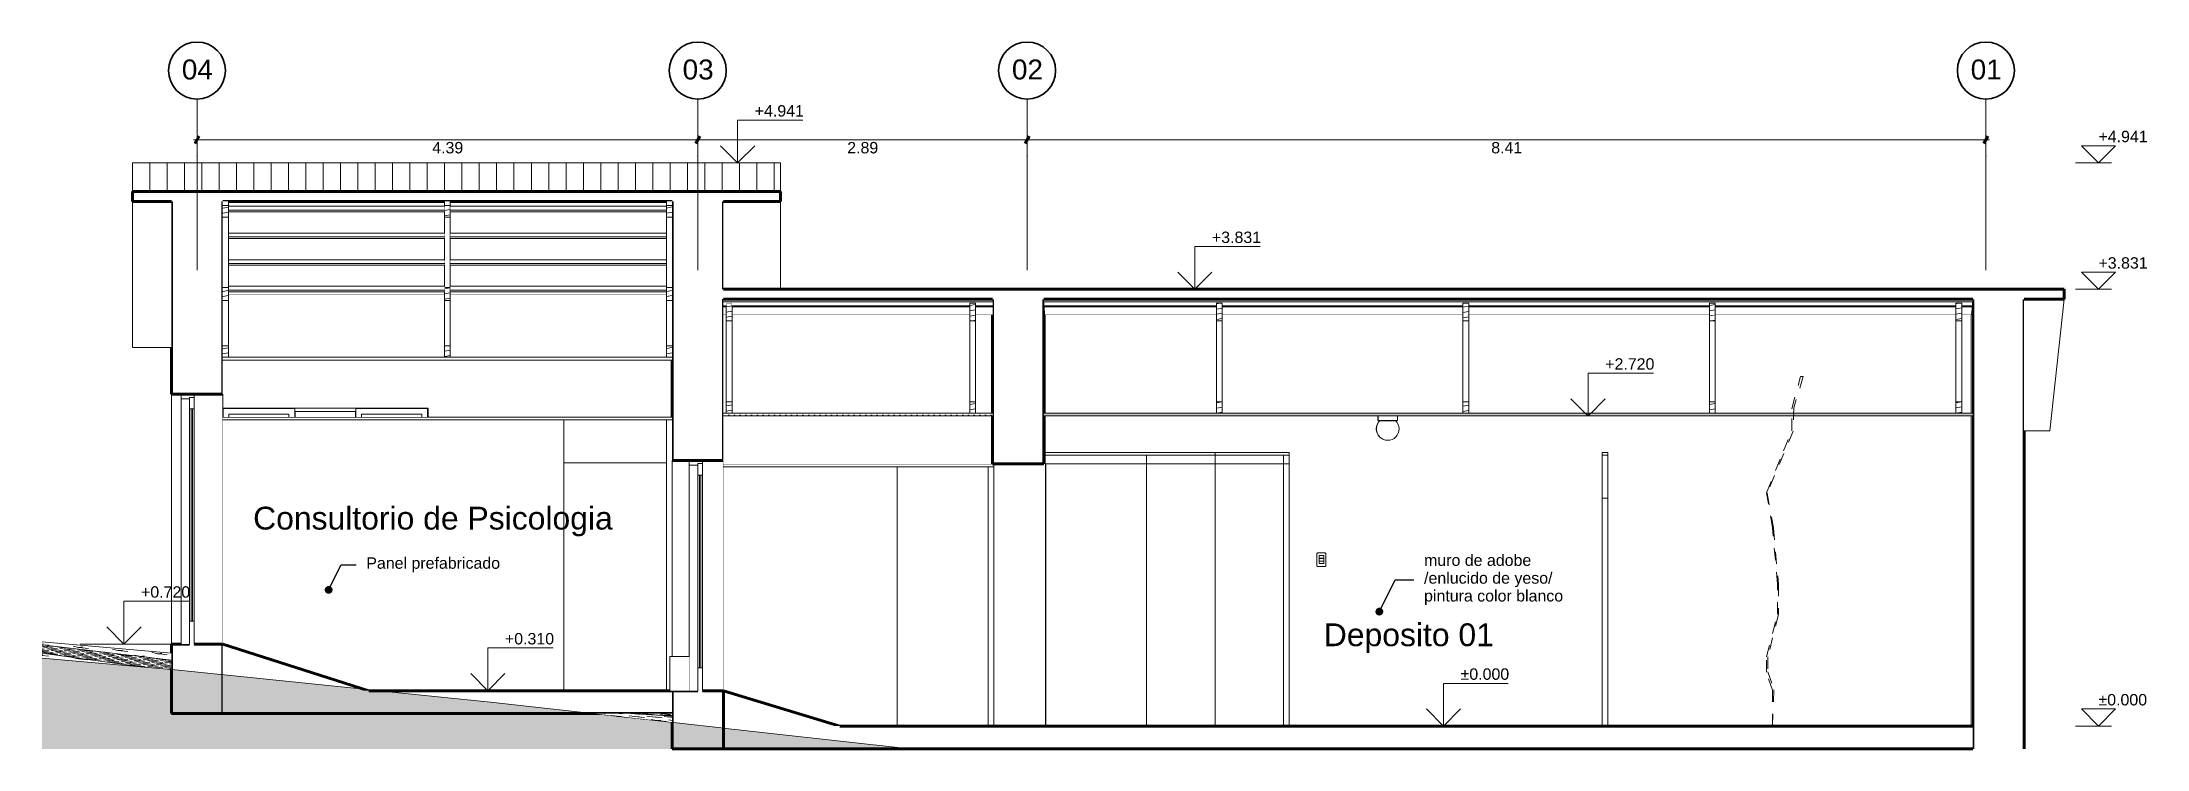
# Model space of a CAD drawing. Header units: metres. Extents: x 48 to 635, y -15 to 39.
# Drawn here: x 512.27 to 530.73, y -14.8 to -8.6 of the extents above; entities that cross this region are included whole.
import ezdxf

# ---------------------------------------------------------------- set-up
doc = ezdxf.new("R2010")
doc.units = ezdxf.units.M
doc.header["$MEASUREMENT"] = 0
doc.linetypes.add('Dashed', pattern=[0.211667, 0.105833, -0.105833])
doc.linetypes.add('Wipeout_Contour', pattern=[1, 0, -1])
for name, color, linetype in [('2D Drafting - General', 7, 'Continuous'), ('Annotation - Label', 7, 'Continuous'), ('Dimensioning - General', 7, 'Continuous'), ('Interior - Furniture', 7, 'Continuous'), ('Interior - Lamp', 7, 'Continuous'), ('Interior - Stair & Railing', 7, 'Continuous'), ('Shell - Roof', 7, 'Continuous'), ('Site & Landscape - Terrain', 7, 'Continuous'), ('Structural - Bearing', 7, 'Continuous'), ('Structural - Grid', 7, 'Continuous'), ('TOPO', 7, 'Continuous')]:
    doc.layers.add(name, color=color, linetype=linetype)
doc.styles.add('GENERATED_STYLE_1', font='')
doc.styles.get('GENERATED_STYLE_1').set_extended_font_data('Arial')
doc.dimstyles.new('GENERATED_STYLE__6', dxfattribs={"dimtxt": 0.18, "dimasz": 0.1368, "dimexe": 0.18, "dimexo": 0.0625, "dimgap": 0.09, "dimtad": 0, "dimtih": 1, "dimtoh": 1, "dimdec": 4, "dimzin": 0, "dimdsep": 46, "dimcen": 0.09, "dimadec": 0, "dimazin": 0, "dimtfac": 1, "dimtdec": 4, "dimtmove": 0, "dimatfit": 3, "dimldrblk": 'ARROWHEAD_11', "dimfxl": 1, "dimtolj": 1, "dimtzin": 0, "dimarcsym": 0})
doc.dimstyles.new('GENERATED_STYLE__7', dxfattribs={"dimtxt": 0.1, "dimasz": 0.0475, "dimexe": 0.18, "dimexo": 0.0625, "dimgap": 0.09, "dimtad": 3, "dimtih": 1, "dimtoh": 1, "dimzin": 0, "dimdsep": 46, "dimtxsty": 'GENERATED_STYLE_1', "dimblk": 'ARROWHEAD_2', "dimblk1": 'ARROWHEAD_2', "dimblk2": 'ARROWHEAD_2', "dimcen": 0.09, "dimclrd": 256, "dimclre": 256, "dimclrt": 5, "dimazin": 0, "dimtfac": 1, "dimtdec": 4, "dimtmove": 0, "dimatfit": 3, "dimfxl": 1, "dimtolj": 1, "dimtzin": 0, "dimarcsym": 0})
pattern_1 = [(0, (535.77004, -14.60127), (0, 0.08660254), [0, -0.05]), (0, (535.79504, -14.557965), (0, 0.08660254), [0, -0.05])]
pattern_2 = [(10, (535.77004, -14.601266), (-0.00781417, 0.04431635), [])]

msp = doc.modelspace()

# ---------------------------------------------------------------- texts
at = {"layer": 'Annotation - Label', "color": 5, "linetype": 'Continuous', "lineweight": 25, "insert": (524.39, -13.317), "char_height": 0.1, "width": 1.24526, "attachment_point": 4, "line_spacing_factor": 0.937018, "style": 'GENERATED_STYLE_1'}
msp.add_mtext('\\A1;{\\pql;\\fArial|b0|i0|c0|p34;muro de adobe /enlucido de yeso/ pintura color blanco}', dxfattribs=at)
at = {"layer": 'Annotation - Label', "color": 7, "linetype": 'Continuous', "lineweight": 13, "insert": (523.511, -13.7), "char_height": 0.2, "attachment_point": 1, "style": 'GENERATED_STYLE_1'}
msp.add_mtext('\\A1;{\\pql;\\fArial|b0|i0|c0|p34;Deposito 01}', dxfattribs=at)
at = {"layer": 'Dimensioning - General', "color": 5, "lineweight": 25, "char_height": 0.1, "attachment_point": 7, "style": 'GENERATED_STYLE_1'}
for s, insert in [('\\A1;{\\pql;\\fArial|b0|i0|c0|p34;+4.941}', (518.522, -9.256)), ('\\A1;{\\pql;\\fArial|b0|i0|c0|p34;+4.941}', (530.302, -9.481)), ('\\A1;{\\pql;\\fArial|b0|i0|c0|p34;+3.831}', (522.53, -10.365)), ('\\A1;{\\pql;\\fArial|b0|i0|c0|p34;+3.831}', (530.302, -10.59)), ('\\A1;{\\pql;\\fArial|b0|i0|c0|p34;±0.000}', (524.71, -14.196)), ('\\A1;{\\pql;\\fArial|b0|i0|c0|p34;±0.000}', (530.302, -14.421))]:
    msp.add_mtext(s, dxfattribs=dict(at, insert=insert))
at = {"layer": 'Structural - Grid', "color": 7, "lineweight": 13, "char_height": 0.175, "attachment_point": 4, "style": 'GENERATED_STYLE_1'}
for s, insert in [('\\A1;{\\pql;\\pt0;\\fArial|b0|i0|c0|p34;04}', (513.5, -8.843)), ('\\A1;{\\pql;\\pt0;\\fArial|b0|i0|c0|p34;03}', (517.89, -8.843)), ('\\A1;{\\pql;\\pt0;\\fArial|b0|i0|c0|p34;02}', (520.777, -8.843)), ('\\A1;{\\pql;\\pt0;\\fArial|b0|i0|c0|p34;01}', (529.182, -8.843))]:
    msp.add_mtext(s, dxfattribs=dict(at, insert=insert))

# ---------------------------------------------------------------- blocks, each defined once
blk = doc.blocks.new('*D137', base_point=(535.77, -14.601))
at = {"layer": 'Dimensioning - General', "color": 151, "linetype": 'Continuous', "lineweight": 20, "true_color": 0x80c2ff}
for p, q in [((513.602, -9.459), (513.633, -9.459)), ((513.633, -9.505), (513.633, -9.412)), ((513.633, -9.459), (518.023, -9.459)), ((518.023, -9.505), (518.023, -9.412))]:
    blk.add_line(p, q, dxfattribs=at)
at = {"layer": 'Dimensioning - General', "color": 7, "linetype": 'Continuous', "lineweight": 60}
for p, q in [((513.651, -9.427), (513.615, -9.49)), ((518.041, -9.427), (518.005, -9.49))]:
    blk.add_line(p, q, dxfattribs=at)
at = {"layer": 'Dimensioning - General', "color": 5, "lineweight": 25, "insert": (515.695, -9.579), "char_height": 0.1, "attachment_point": 7, "style": 'GENERATED_STYLE_1'}
blk.add_mtext('\\A1;{\\pql;\\fArial|b0|i0|c0|p34;4.39}', dxfattribs=at)
blk = doc.blocks.new('ARROWHEAD_2')
at = {"color": 0, "linetype": 'Continuous', "lineweight": 0}
for p, q in [((0, 0), (-1, 0)), ((-0.38, -0.66), (0.38, 0.66))]:
    blk.add_line(p, q, dxfattribs=at)
blk = doc.blocks.new('*D138', base_point=(535.77, -14.601))
at = {"layer": 'Dimensioning - General', "color": 7, "linetype": 'Continuous', "lineweight": 60}
for p, q in [((518.041, -9.427), (518.005, -9.49)), ((520.928, -9.427), (520.892, -9.49))]:
    blk.add_line(p, q, dxfattribs=at)
at = {"layer": 'Dimensioning - General', "color": 151, "linetype": 'Continuous', "lineweight": 20, "true_color": 0x80c2ff}
for p, q in [((518.023, -9.505), (518.023, -9.412)), ((518.023, -9.459), (520.91, -9.459)), ((520.91, -9.505), (520.91, -9.412))]:
    blk.add_line(p, q, dxfattribs=at)
at = {"layer": 'Dimensioning - General', "color": 5, "lineweight": 25, "insert": (519.333, -9.579), "char_height": 0.1, "attachment_point": 7, "style": 'GENERATED_STYLE_1'}
blk.add_mtext('\\A1;{\\pql;\\fArial|b0|i0|c0|p34;2.89}', dxfattribs=at)
blk = doc.blocks.new('*D139', base_point=(535.77, -14.601))
at = {"layer": 'Dimensioning - General', "color": 7, "linetype": 'Continuous', "lineweight": 60}
for p, q in [((520.928, -9.427), (520.892, -9.49)), ((529.297, -9.49), (529.333, -9.427))]:
    blk.add_line(p, q, dxfattribs=at)
at = {"layer": 'Dimensioning - General', "color": 151, "linetype": 'Continuous', "lineweight": 20, "true_color": 0x80c2ff}
for p, q in [((520.91, -9.505), (520.91, -9.412)), ((520.91, -9.459), (529.315, -9.459)), ((529.315, -9.505), (529.315, -9.412)), ((529.315, -9.459), (529.346, -9.459))]:
    blk.add_line(p, q, dxfattribs=at)
at = {"layer": 'Dimensioning - General', "color": 5, "lineweight": 25, "insert": (524.979, -9.579), "char_height": 0.1, "attachment_point": 7, "style": 'GENERATED_STYLE_1'}
blk.add_mtext('\\A1;{\\pql;\\fArial|b0|i0|c0|p34;8.41}', dxfattribs=at)
blk = doc.blocks.new('ARROWHEAD_11')
at = {"color": 0, "linetype": 'Continuous', "lineweight": 0}
blk.add_line((0, 0), (-1, 0), dxfattribs=at)
at = {"color": 0, "linetype": 'Continuous', "lineweight": 0, "const_width": 0.25, "flags": 128}
blk.add_lwpolyline([(-0.125, 0, 1), (0.125, 0, 1)], format="xyb", close=True, dxfattribs=at)

# ---------------------------------------------------------------- dimensions: what is measured, and where the dimension line sits
at = {"layer": 'Dimensioning - General', "color": 151, "linetype": 'Continuous', "lineweight": 20, "true_color": 0x80c2ff}
dim = msp.add_linear_dim(base=(529.315, -9.4585), p1=(520.90997, -9.4585), p2=(529.315, -9.4585), dimstyle='GENERATED_STYLE__7', dxfattribs=at)
dim.commit()
dim.dimension.update_dxf_attribs({"geometry": '*D139', "text_midpoint": (525.10934, -9.5285), "dimtype": 160})

# ---------------------------------------------------------------- linework, layer by layer
at = {"layer": 'Dimensioning - General', "color": 7, "linetype": 'Continuous', "lineweight": 13}
for p, q in [((518.372, -9.286), (518.944, -9.286)), ((530.302, -9.661), (530.152, -9.511)), ((530.152, -9.511), (530.452, -9.511)), ((530.452, -9.511), (530.302, -9.661)), ((522.38, -10.395), (522.953, -10.395)), ((530.302, -10.77), (530.152, -10.62)), ((530.152, -10.62), (530.452, -10.62)), ((530.452, -10.62), (530.302, -10.77)), ((524.56, -14.226), (525.127, -14.226)), ((530.302, -14.601), (530.152, -14.451)), ((530.152, -14.451), (530.452, -14.451)), ((530.452, -14.451), (530.302, -14.601))]:
    msp.add_line(p, q, dxfattribs=at)
at = {"layer": 'Dimensioning - General', "color": 151, "linetype": 'Continuous', "lineweight": 20, "true_color": 0x80c2ff}
for p, q in [((530.302, -9.661), (530.102, -9.661)), ((530.302, -9.661), (530.415, -9.661)), ((530.302, -10.77), (530.102, -10.77)), ((530.302, -10.77), (530.415, -10.77)), ((530.302, -14.601), (530.102, -14.601)), ((530.302, -14.601), (530.415, -14.601))]:
    msp.add_line(p, q, dxfattribs=at)
at = {"layer": 'Structural - Grid', "color": 104, "linetype": 'Continuous', "lineweight": 13, "true_color": 0x029e21}
for p, q in [((520.91, -9.601), (520.91, -9.101)), ((529.315, -9.601), (529.315, -9.101)), ((520.91, -9.601), (520.91, -10.101)), ((529.315, -9.601), (529.315, -10.101)), ((520.91, -10.101), (520.91, -10.601)), ((529.315, -10.101), (529.315, -10.601))]:
    msp.add_line(p, q, dxfattribs=at)
at = {"layer": 'Structural - Grid', "color": 7, "linetype": 'Continuous', "lineweight": 35}
for centre in [(513.633, -8.851), (518.023, -8.851), (520.91, -8.851), (529.315, -8.851)]:
    msp.add_circle(centre, 0.25, dxfattribs=at)
at = {"layer": 'Structural - Grid', "color": 104, "linetype": 'Continuous', "lineweight": 13, "true_color": 0x029e21}
for p in [(520.91, -9.601), (520.91, -9.601), (529.315, -9.601), (529.315, -9.601)]:
    msp.add_point(p, dxfattribs=at)

msp.set_redraw_order([(e.dxf.handle, doc.entitydb.next_handle()) for e in msp.query("TEXT MTEXT ATTDEF DIMENSION ARC_DIMENSION")])  # texts and dimensions are drawn at this point

# ---------------------------------------------------------------- leaders
at = {"layer": 'Annotation - Label', "color": 151, "linetype": 'Continuous', "lineweight": 20, "true_color": 0x80c2ff, "annotation_type": 0, "has_hookline": 1, "hookline_direction": 0, "text_width": 1.204}
msp.add_leader([(523.998, -13.597), (524.138, -13.317), (524.3, -13.317)], dimstyle='GENERATED_STYLE__6', dxfattribs=at)

# ---------------------------------------------------------------- wipeouts: each hides what was drawn before it
at = {"color": 254, "linetype": 'Wipeout_Contour', "lineweight": 0, "ltscale": 2083.076164}
msp.add_wipeout([(520.568, -14.601), (520.619, -14.601), (520.619, -12.326), (520.568, -12.326)], dxfattribs=at).dxf.layer = 'Interior - Furniture'
at = {"color": 254, "linetype": 'Wipeout_Contour', "lineweight": 0, "ltscale": 2093.424842}
msp.add_wipeout([(523.208, -14.601), (523.208, -12.226), (523.158, -12.226), (523.158, -14.601)], dxfattribs=at).dxf.layer = 'Interior - Furniture'
at = {"color": 254, "linetype": 'Wipeout_Contour', "lineweight": 0, "ltscale": 2104.485434}
msp.add_wipeout([(525.95, -12.601), (526, -12.601), (526, -12.226), (525.95, -12.226)], dxfattribs=at).dxf.layer = 'Interior - Furniture'
at = {"color": 254, "linetype": 'Wipeout_Contour', "lineweight": 0, "ltscale": 2094.621551}
msp.add_wipeout([(523.47, -13.154), (523.47, -13.176), (523.51, -13.176), (523.51, -13.154)], dxfattribs=at).dxf.layer = 'Interior - Furniture'
at = {"color": 254, "linetype": 'Wipeout_Contour', "lineweight": 0, "ltscale": 1573.063242}
msp.add_wipeout([(524.052, -12.092), (524.052, -12.092), (524.071, -12.094)], dxfattribs=at).dxf.layer = 'Interior - Lamp'
at = {"color": 254, "linetype": 'Wipeout_Contour', "lineweight": 0, "ltscale": 2087.777831}
msp.add_wipeout([(521.068, -10.992), (521.068, -11.856), (522.57, -11.856), (522.57, -10.992)], dxfattribs=at).dxf.layer = 'Structural - Bearing'
at = {"color": 254, "linetype": 'Wipeout_Contour', "lineweight": 0, "ltscale": 2567.559221}
msp.add_wipeout([(513.493, -11.691), (513.408, -11.691), (513.408, -13.881), (513.493, -13.881), (513.493, -11.731)], dxfattribs=at).dxf.layer = 'Structural - Bearing'
at = {"color": 254, "linetype": 'Wipeout_Contour', "lineweight": 0, "ltscale": 2569.873863}
msp.add_wipeout([(513.858, -11.691), (513.608, -11.691), (513.608, -13.681), (513.608, -13.881), (513.858, -13.881)], dxfattribs=at).dxf.layer = 'Structural - Bearing'
at = {"color": 254, "linetype": 'Wipeout_Contour', "lineweight": 0, "ltscale": 3110.772732}
msp.add_wipeout([(518.248, -12.271), (518.063, -12.271), (518.063, -12.399), (518.063, -14.091), (518.063, -14.291), (518.248, -14.291)], dxfattribs=at).dxf.layer = 'Structural - Bearing'

# ---------------------------------------------------------------- next in the draw order: linework, layer by layer
at = {"layer": 'Interior - Furniture', "color": 104, "linetype": 'Continuous', "lineweight": 20, "true_color": 0x029e21}
for p, q in [((525.95, -12.201), (525.95, -12.226)), ((526, -12.201), (525.95, -12.201)), ((526, -12.226), (525.95, -12.226)), ((526, -12.201), (526, -12.226)), ((525.95, -12.601), (525.95, -14.601)), ((526, -12.601), (525.95, -12.601)), ((526, -12.601), (526, -14.601))]:
    msp.add_line(p, q, dxfattribs=at)
at = {"layer": 'Interior - Furniture', "color": 104, "linetype": 'Continuous', "lineweight": 13, "true_color": 0x029e21}
for p, q in [((525.95, -12.601), (525.95, -12.226)), ((526, -12.601), (526, -12.226))]:
    msp.add_line(p, q, dxfattribs=at)
at = {"layer": 'Structural - Bearing', "color": 251, "linetype": 'Continuous', "lineweight": 20, "true_color": 0x6a6a6a}
for p, q in [((521.068, -10.992), (521.068, -11.856)), ((521.068, -11.881), (521.068, -14.601))]:
    msp.add_line(p, q, dxfattribs=at)

# ---------------------------------------------------------------- next in the draw order: wipeouts: each hides what was drawn before it
at = {"color": 254, "linetype": 'Wipeout_Contour', "lineweight": 0, "ltscale": 2094.619156}
msp.add_wipeout([(523.51, -13.13), (523.47, -13.13), (523.47, -13.153), (523.51, -13.153)], dxfattribs=at).dxf.layer = 'Interior - Furniture'
at = {"color": 254, "linetype": 'Wipeout_Contour', "lineweight": 0, "ltscale": 1573.025929}
msp.add_wipeout([(524.052, -12.092), (524.071, -12.094), (524.053, -12.092)], dxfattribs=at).dxf.layer = 'Interior - Lamp'
at = {"color": 254, "linetype": 'Wipeout_Contour', "lineweight": 0, "ltscale": 2054.992433}
msp.add_wipeout([(513.408, -9.999), (513.408, -11.691), (513.858, -11.691), (513.858, -9.999)], dxfattribs=at).dxf.layer = 'Structural - Bearing'
at = {"color": 254, "linetype": 'Wipeout_Contour', "lineweight": 0, "ltscale": 2095.201207}
msp.add_wipeout([(522.62, -11.856), (524.731, -11.856), (524.731, -10.992), (522.62, -10.992)], dxfattribs=at).dxf.layer = 'Structural - Bearing'
at = {"color": 254, "linetype": 'Wipeout_Contour', "lineweight": 0, "ltscale": 2055.315548}
msp.add_wipeout([(513.408, -14.491), (513.858, -14.491), (513.858, -13.881), (513.408, -13.881)], dxfattribs=at).dxf.layer = 'Structural - Bearing'
at = {"color": 254, "linetype": 'Wipeout_Contour', "lineweight": 0, "ltscale": 3108.823743}
msp.add_wipeout([(517.798, -14.801), (518.247, -14.801), (518.247, -14.601), (518.248, -14.601), (518.248, -14.291), (517.798, -14.291)], dxfattribs=at).dxf.layer = 'Structural - Bearing'

# ---------------------------------------------------------------- next in the draw order: linework, layer by layer
at = {"layer": 'Structural - Bearing', "color": 7, "linetype": 'Continuous', "lineweight": 60}
for p, q in [((513.408, -9.999), (513.408, -11.691)), ((513.858, -9.999), (513.858, -10.035)), ((513.858, -10.035), (513.858, -10.138)), ((513.858, -10.138), (513.858, -10.754)), ((513.858, -10.754), (513.858, -10.867)), ((513.858, -10.867), (513.858, -11.266)), ((513.858, -11.391), (513.858, -11.691)), ((513.408, -13.881), (513.408, -14.491)), ((513.568, -13.881), (513.408, -13.881)), ((513.858, -13.881), (513.608, -13.881)), ((517.798, -14.291), (517.798, -14.491)), ((518.023, -14.291), (517.798, -14.291)), ((518.248, -14.291), (518.063, -14.291)), ((513.858, -14.491), (513.408, -14.491)), ((517.798, -14.491), (517.798, -14.801)), ((518.247, -14.801), (517.798, -14.801))]:
    msp.add_line(p, q, dxfattribs=at)
at = {"layer": 'Structural - Bearing', "color": 251, "linetype": 'Continuous', "lineweight": 20, "true_color": 0x6a6a6a}
msp.add_line((521.068, -10.992), (522.57, -10.992), dxfattribs=at)
at = {"layer": 'Structural - Bearing', "color": 7, "linetype": 'Continuous', "lineweight": 60, "flags": 128}
for points in [[(513.858, -11.266), (513.858, -11.366), (513.858, -11.391)], [(513.858, -11.691), (513.608, -11.691), (513.493, -11.691), (513.408, -11.691)], [(513.858, -13.881), (513.858, -14.291), (513.858, -14.491)]]:
    msp.add_lwpolyline(points, dxfattribs=at)
at = {"layer": 'Structural - Grid', "color": 104, "linetype": 'Continuous', "lineweight": 13, "true_color": 0x029e21}
msp.add_line((513.633, -10.101), (513.633, -10.601), dxfattribs=at)

# ---------------------------------------------------------------- next in the draw order: wipeouts: each hides what was drawn before it
at = {"color": 254, "linetype": 'Wipeout_Contour', "lineweight": 0, "ltscale": 2086.763782}
msp.add_wipeout([(521.074, -12.301), (521.074, -14.601), (521.958, -14.601), (521.958, -12.301)], dxfattribs=at).dxf.layer = 'Interior - Furniture'
at = {"color": 254, "linetype": 'Wipeout_Contour', "lineweight": 0, "ltscale": 2094.616766}
msp.add_wipeout([(523.51, -13.129), (523.51, -13.106), (523.47, -13.106), (523.47, -13.129)], dxfattribs=at).dxf.layer = 'Interior - Furniture'
at = {"color": 254, "linetype": 'Wipeout_Contour', "lineweight": 0, "ltscale": 2096.489479}
msp.add_wipeout([(523.988, -11.881), (523.986, -11.881), (523.986, -11.921), (523.988, -11.921)], dxfattribs=at).dxf.layer = 'Interior - Lamp'
at = {"color": 254, "linetype": 'Wipeout_Contour', "lineweight": 0, "ltscale": 1572.986849}
msp.add_wipeout([(524.055, -12.092), (524.053, -12.092), (524.071, -12.094)], dxfattribs=at).dxf.layer = 'Interior - Lamp'
at = {"color": 254, "linetype": 'Wipeout_Contour', "lineweight": 0, "ltscale": 2103.843291}
msp.add_wipeout([(524.781, -10.992), (524.781, -11.856), (526.892, -11.856), (526.892, -10.992)], dxfattribs=at).dxf.layer = 'Structural - Bearing'

# ---------------------------------------------------------------- next in the draw order: linework, layer by layer
at = {"layer": 'Dimensioning - General', "color": 7, "linetype": 'Continuous', "lineweight": 13}
msp.add_line((525.828, -11.506), (526.401, -11.506), dxfattribs=at)
at = {"layer": 'Interior - Furniture', "color": 55, "linetype": 'Continuous', "lineweight": 13, "true_color": 0xa2a233}
for p, q in [((523.451, -13.087), (523.45, -13.089)), ((523.45, -13.089), (523.45, -13.091)), ((523.45, -13.091), (523.45, -13.191)), ((523.453, -13.084), (523.451, -13.086)), ((523.451, -13.086), (523.451, -13.087)), ((523.454, -13.083), (523.453, -13.084)), ((523.456, -13.082), (523.454, -13.083)), ((523.458, -13.081), (523.456, -13.082)), ((523.46, -13.081), (523.458, -13.081)), ((523.52, -13.081), (523.46, -13.081)), ((523.522, -13.081), (523.52, -13.081)), ((523.524, -13.082), (523.522, -13.081)), ((523.525, -13.083), (523.524, -13.082)), ((523.527, -13.084), (523.525, -13.083)), ((523.528, -13.086), (523.527, -13.084)), ((523.529, -13.087), (523.528, -13.086)), ((523.53, -13.089), (523.529, -13.087)), ((523.53, -13.091), (523.53, -13.089)), ((523.53, -13.191), (523.53, -13.091)), ((523.45, -13.191), (523.45, -13.193)), ((523.45, -13.193), (523.451, -13.195)), ((523.451, -13.195), (523.451, -13.197)), ((523.451, -13.197), (523.453, -13.198)), ((523.453, -13.198), (523.454, -13.2)), ((523.454, -13.2), (523.456, -13.201)), ((523.456, -13.201), (523.458, -13.201)), ((523.458, -13.201), (523.46, -13.201)), ((523.46, -13.201), (523.52, -13.201)), ((523.47, -13.106), (523.51, -13.106)), ((523.47, -13.129), (523.47, -13.106)), ((523.51, -13.129), (523.47, -13.129)), ((523.47, -13.13), (523.51, -13.13)), ((523.47, -13.153), (523.47, -13.13)), ((523.51, -13.153), (523.47, -13.153)), ((523.47, -13.154), (523.51, -13.154)), ((523.47, -13.176), (523.47, -13.154)), ((523.51, -13.176), (523.47, -13.176)), ((523.51, -13.106), (523.51, -13.129)), ((523.51, -13.13), (523.51, -13.153)), ((523.51, -13.154), (523.51, -13.176)), ((523.52, -13.201), (523.522, -13.201)), ((523.522, -13.201), (523.524, -13.201)), ((523.524, -13.201), (523.525, -13.2)), ((523.525, -13.2), (523.527, -13.198)), ((523.527, -13.198), (523.528, -13.197)), ((523.528, -13.197), (523.529, -13.195)), ((523.529, -13.195), (523.53, -13.193)), ((523.53, -13.193), (523.53, -13.191))]:
    msp.add_line(p, q, dxfattribs=at)
at = {"layer": 'Structural - Bearing', "color": 251, "linetype": 'Continuous', "lineweight": 20, "true_color": 0x6a6a6a}
for p, q in [((522.62, -10.992), (524.731, -10.992)), ((521.058, -12.301), (521.068, -12.301)), ((521.068, -12.301), (521.068, -14.601))]:
    msp.add_line(p, q, dxfattribs=at)

# ---------------------------------------------------------------- next in the draw order: texts
at = {"layer": 'Dimensioning - General', "color": 5, "lineweight": 25, "insert": (525.978, -11.476), "char_height": 0.1, "attachment_point": 7, "style": 'GENERATED_STYLE_1'}
msp.add_mtext('\\A1;{\\pql;\\fArial|b0|i0|c0|p34;+2.720}', dxfattribs=at)

# ---------------------------------------------------------------- next in the draw order: wipeouts: each hides what was drawn before it
at = {"color": 254, "linetype": 'Wipeout_Contour', "lineweight": 0, "ltscale": 2089.726099}
msp.add_wipeout([(521.958, -14.601), (522.558, -14.601), (522.558, -12.226), (521.958, -12.226)], dxfattribs=at).dxf.layer = 'Interior - Furniture'
at = {"color": 254, "linetype": 'Wipeout_Contour', "lineweight": 0, "ltscale": 2096.502416}
msp.add_wipeout([(523.993, -11.881), (523.988, -11.881), (523.988, -11.921), (523.993, -11.921)], dxfattribs=at).dxf.layer = 'Interior - Lamp'
at = {"color": 254, "linetype": 'Wipeout_Contour', "lineweight": 0, "ltscale": 1572.941543}
msp.add_wipeout([(524.057, -12.092), (524.055, -12.092), (524.071, -12.094)], dxfattribs=at).dxf.layer = 'Interior - Lamp'
at = {"color": 254, "linetype": 'Wipeout_Contour', "lineweight": 0, "ltscale": 2112.485392}
msp.add_wipeout([(526.942, -10.992), (526.942, -11.856), (529.053, -11.856), (529.053, -10.992)], dxfattribs=at).dxf.layer = 'Structural - Bearing'
at = {"color": 254, "linetype": 'Wipeout_Contour', "lineweight": 0, "ltscale": 3095.525465}
msp.add_wipeout([(513.858, -11.391), (513.858, -11.811), (515.658, -11.811), (515.658, -11.891), (517.798, -11.891), (517.798, -11.391)], dxfattribs=at).dxf.layer = 'Structural - Bearing'
at = {"color": 254, "linetype": 'Wipeout_Contour', "lineweight": 0, "ltscale": 2054.764867}
msp.add_wipeout([(513.568, -13.881), (513.568, -11.731), (513.493, -11.731), (513.493, -13.881)], dxfattribs=at).dxf.layer = 'Structural - Bearing'

# ---------------------------------------------------------------- next in the draw order: linework, layer by layer
at = {"layer": 'Interior - Furniture', "color": 104, "linetype": 'Continuous', "lineweight": 13, "true_color": 0x029e21}
for p, q in [((521.068, -12.201), (522.558, -12.201)), ((521.068, -12.226), (522.558, -12.226)), ((521.958, -14.601), (521.958, -12.226))]:
    msp.add_line(p, q, dxfattribs=at)
at = {"layer": 'Site & Landscape - Terrain', "color": 55, "linetype": 'Continuous', "lineweight": 13, "true_color": 0xa2a233, "flags": 128}
msp.add_lwpolyline([(513.408, -13.881), (513.11, -13.881), (512.608, -13.881)], dxfattribs=at)
at = {"layer": 'Structural - Bearing', "color": 251, "linetype": 'Continuous', "lineweight": 20, "true_color": 0x6a6a6a}
for p, q in [((524.781, -10.992), (526.892, -10.992)), ((513.408, -13.881), (513.408, -11.691)), ((513.858, -11.691), (513.858, -13.881))]:
    msp.add_line(p, q, dxfattribs=at)
at = {"layer": 'Structural - Bearing', "color": 30, "linetype": 'Continuous', "lineweight": 20, "true_color": 0xff6600}
for p, q in [((513.608, -11.719), (513.568, -11.719)), ((513.608, -11.691), (513.608, -11.719))]:
    msp.add_line(p, q, dxfattribs=at)

# ---------------------------------------------------------------- next in the draw order: wipeouts: each hides what was drawn before it
at = {"color": 254, "linetype": 'Wipeout_Contour', "lineweight": 0, "ltscale": 2096.527793}
msp.add_wipeout([(523.993, -11.881), (523.993, -11.921), (524.001, -11.921), (524.001, -11.881)], dxfattribs=at).dxf.layer = 'Interior - Lamp'
at = {"color": 254, "linetype": 'Wipeout_Contour', "lineweight": 0, "ltscale": 1572.882205}
msp.add_wipeout([(524.057, -12.092), (524.071, -12.094), (524.06, -12.092)], dxfattribs=at).dxf.layer = 'Interior - Lamp'
at = {"color": 254, "linetype": 'Wipeout_Contour', "lineweight": 0, "ltscale": 2059.899856}
msp.add_wipeout([(513.908, -11.366), (515.803, -11.366), (515.803, -10.816), (513.908, -10.816)], dxfattribs=at).dxf.layer = 'Structural - Bearing'
at = {"color": 254, "linetype": 'Wipeout_Contour', "lineweight": 0, "ltscale": 2117.070447}
msp.add_wipeout([(529.103, -10.992), (529.103, -11.856), (529.185, -11.856), (529.185, -10.992)], dxfattribs=at).dxf.layer = 'Structural - Bearing'
at = {"color": 254, "linetype": 'Wipeout_Contour', "lineweight": 0, "ltscale": 2054.988083}
msp.add_wipeout([(513.608, -13.681), (513.608, -11.819), (513.568, -11.819), (513.568, -13.681)], dxfattribs=at).dxf.layer = 'Structural - Bearing'
at = {"color": 254, "linetype": 'Wipeout_Contour', "lineweight": 0, "ltscale": 2069.76453}
msp.add_wipeout([(516.849, -12.291), (517.749, -12.291), (517.749, -11.916), (516.849, -11.916)], dxfattribs=at).dxf.layer = 'Structural - Bearing'

# ---------------------------------------------------------------- next in the draw order: linework, layer by layer
at = {"layer": 'Dimensioning - General', "color": 7, "linetype": 'Continuous', "lineweight": 13}
msp.add_line((512.992, -13.506), (513.564, -13.506), dxfattribs=at)
at = {"layer": 'Structural - Bearing', "color": 251, "linetype": 'Continuous', "lineweight": 20, "true_color": 0x6a6a6a}
for p, q in [((526.942, -10.992), (529.053, -10.992)), ((529.103, -10.992), (529.185, -10.992)), ((529.185, -11.856), (529.185, -10.992)), ((529.185, -14.601), (529.185, -11.881))]:
    msp.add_line(p, q, dxfattribs=at)
at = {"layer": 'Structural - Bearing', "color": 30, "linetype": 'Continuous', "lineweight": 20, "true_color": 0xff6600}
for p, q in [((513.493, -11.691), (513.493, -11.731)), ((513.568, -11.731), (513.493, -11.731)), ((513.568, -11.719), (513.568, -11.731))]:
    msp.add_line(p, q, dxfattribs=at)
at = {"layer": 'Structural - Bearing', "color": 30, "linetype": 'Continuous', "lineweight": 18, "true_color": 0xff6600}
for p, q in [((513.493, -13.881), (513.493, -11.731)), ((513.568, -11.731), (513.568, -11.819)), ((513.608, -11.719), (513.608, -11.819)), ((513.568, -13.681), (513.568, -11.819)), ((513.608, -11.819), (513.568, -11.819)), ((513.582, -11.819), (513.582, -13.681)), ((513.594, -13.681), (513.594, -11.819)), ((513.608, -13.681), (513.608, -11.819)), ((513.568, -13.681), (513.568, -13.881)), ((513.608, -13.681), (513.568, -13.681)), ((513.608, -13.681), (513.608, -13.881))]:
    msp.add_line(p, q, dxfattribs=at)

# ---------------------------------------------------------------- next in the draw order: texts
at = {"layer": 'Dimensioning - General', "color": 5, "lineweight": 25, "insert": (513.142, -13.476), "char_height": 0.1, "attachment_point": 7, "style": 'GENERATED_STYLE_1'}
msp.add_mtext('\\A1;{\\pql;\\fArial|b0|i0|c0|p34;+0.720}', dxfattribs=at)

# ---------------------------------------------------------------- next in the draw order: wipeouts: each hides what was drawn before it
at = {"color": 254, "linetype": 'Wipeout_Contour', "lineweight": 0, "ltscale": 3092.947915}
msp.add_wipeout([(516.849, -11.916), (513.858, -11.916), (513.858, -13.881), (515.092, -14.277), (515.233, -14.291), (516.849, -14.291)], dxfattribs=at).dxf.layer = 'Interior - Furniture'
at = {"color": 254, "linetype": 'Wipeout_Contour', "lineweight": 0, "ltscale": 2092.102171}
msp.add_wipeout([(522.558, -12.226), (523.208, -12.226), (523.208, -12.201), (522.558, -12.201)], dxfattribs=at).dxf.layer = 'Interior - Furniture'
at = {"color": 254, "linetype": 'Wipeout_Contour', "lineweight": 0, "ltscale": 2096.564635}
msp.add_wipeout([(524.001, -11.921), (524.011, -11.921), (524.011, -11.881), (524.001, -11.881)], dxfattribs=at).dxf.layer = 'Interior - Lamp'
at = {"color": 254, "linetype": 'Wipeout_Contour', "lineweight": 0, "ltscale": 1572.791673}
msp.add_wipeout([(524.064, -12.092), (524.06, -12.092), (524.071, -12.094)], dxfattribs=at).dxf.layer = 'Interior - Lamp'
at = {"color": 254, "linetype": 'Wipeout_Contour', "lineweight": 0, "ltscale": 2067.678053}
msp.add_wipeout([(515.853, -10.816), (515.853, -11.366), (517.748, -11.366), (517.748, -10.816)], dxfattribs=at).dxf.layer = 'Structural - Bearing'
at = {"color": 254, "linetype": 'Wipeout_Contour', "lineweight": 0, "ltscale": 2589.74345}
msp.add_wipeout([(517.948, -12.271), (517.798, -12.271), (517.798, -13.991), (517.948, -13.991), (517.948, -12.311)], dxfattribs=at).dxf.layer = 'Structural - Bearing'

# ---------------------------------------------------------------- next in the draw order: linework, layer by layer
at = {"layer": 'Dimensioning - General', "color": 7, "linetype": 'Continuous', "lineweight": 13}
msp.add_line((516.182, -13.916), (516.754, -13.916), dxfattribs=at)
at = {"layer": 'Structural - Bearing', "color": 251, "linetype": 'Continuous', "lineweight": 20, "true_color": 0x6a6a6a}
for p, q in [((513.908, -10.816), (515.803, -10.816)), ((515.853, -10.816), (517.748, -10.816))]:
    msp.add_line(p, q, dxfattribs=at)

# ---------------------------------------------------------------- next in the draw order: texts
at = {"layer": 'Annotation - Label', "color": 5, "linetype": 'Continuous', "lineweight": 25, "insert": (515.117, -13.186), "char_height": 0.1, "attachment_point": 4, "style": 'GENERATED_STYLE_1'}
msp.add_mtext('\\A1;{\\pql;\\fArial|b0|i0|c0|p34;Panel prefabricado}', dxfattribs=at)

# ---------------------------------------------------------------- next in the draw order: leaders
at = {"layer": 'Annotation - Label', "color": 151, "linetype": 'Continuous', "lineweight": 20, "true_color": 0x80c2ff, "annotation_type": 0, "has_hookline": 1, "hookline_direction": 0, "text_width": 1.155}
msp.add_leader([(514.787, -13.406), (514.898, -13.186), (515.027, -13.186)], dimstyle='GENERATED_STYLE__6', dxfattribs=at)

# ---------------------------------------------------------------- next in the draw order: wipeouts: each hides what was drawn before it
at = {"color": 254, "linetype": 'Wipeout_Contour', "lineweight": 0, "ltscale": 2092.125301}
msp.add_wipeout([(522.558, -12.226), (522.558, -14.601), (523.158, -14.601), (523.158, -12.226)], dxfattribs=at).dxf.layer = 'Interior - Furniture'
at = {"color": 254, "linetype": 'Wipeout_Contour', "lineweight": 0, "ltscale": 2096.611526}
msp.add_wipeout([(524.011, -11.921), (524.024, -11.921), (524.024, -11.881), (524.011, -11.881)], dxfattribs=at).dxf.layer = 'Interior - Lamp'
at = {"color": 254, "linetype": 'Wipeout_Contour', "lineweight": 0, "ltscale": 1572.619731}
msp.add_wipeout([(524.064, -12.092), (524.071, -12.094), (524.067, -12.092)], dxfattribs=at).dxf.layer = 'Interior - Lamp'
at = {"color": 254, "linetype": 'Wipeout_Contour', "lineweight": 0, "ltscale": 1543.951454}
msp.add_wipeout([(515.138, -14.291), (513.858, -13.881), (513.858, -14.291)], dxfattribs=at).dxf.layer = 'Site & Landscape - Terrain'
at = {"color": 254, "linetype": 'Wipeout_Contour', "lineweight": 0, "ltscale": 4762.520009}
msp.add_wipeout([(529.192, -10.925), (529.185, -10.992), (529.185, -11.856), (529.2, -11.856), (529.2, -10.857), (529.197, -10.88), (529.197, -10.88), (529.197, -10.915), (529.196, -10.925)], dxfattribs=at).dxf.layer = 'Structural - Bearing'
at = {"color": 254, "linetype": 'Wipeout_Contour', "lineweight": 0, "ltscale": 2052.116221}
msp.add_wipeout([(512.275, -13.887), (513.408, -14.023), (513.408, -13.961), (512.275, -13.863)], dxfattribs=at).dxf.layer = 'TOPO'

# ---------------------------------------------------------------- next in the draw order: linework, layer by layer
at = {"layer": 'Interior - Furniture', "color": 104, "linetype": 'Continuous', "lineweight": 13, "true_color": 0x029e21}
for p, q in [((523.208, -12.201), (522.558, -12.201)), ((522.558, -12.226), (522.558, -12.201)), ((523.208, -12.226), (522.558, -12.226)), ((522.558, -14.601), (522.558, -12.226)), ((523.158, -14.601), (523.158, -12.226)), ((523.208, -12.226), (523.208, -12.201)), ((523.208, -14.601), (523.208, -12.226))]:
    msp.add_line(p, q, dxfattribs=at)
at = {"layer": 'Site & Landscape - Terrain', "color": 7, "linetype": 'Continuous', "lineweight": 60}
msp.add_line((513.858, -13.881), (515.138, -14.291), dxfattribs=at)

# ---------------------------------------------------------------- next in the draw order: wipeouts: each hides what was drawn before it
at = {"color": 254, "linetype": 'Wipeout_Contour', "lineweight": 0, "ltscale": 2096.666664}
msp.add_wipeout([(524.039, -11.881), (524.024, -11.881), (524.024, -11.921), (524.039, -11.921)], dxfattribs=at).dxf.layer = 'Interior - Lamp'
at = {"color": 254, "linetype": 'Wipeout_Contour', "lineweight": 0, "ltscale": 1572.117524}
msp.add_wipeout([(524.067, -12.092), (524.071, -12.094), (524.071, -12.092)], dxfattribs=at).dxf.layer = 'Interior - Lamp'
at = {"color": 254, "linetype": 'Wipeout_Contour', "lineweight": 0, "ltscale": 2059.862407}
msp.add_wipeout([(513.908, -10.559), (513.908, -10.743), (515.803, -10.743), (515.803, -10.559)], dxfattribs=at).dxf.layer = 'Shell - Roof'
at = {"color": 254, "linetype": 'Wipeout_Contour', "lineweight": 0, "ltscale": 2072.575369}
msp.add_wipeout([(517.798, -9.999), (517.798, -12.271), (518.248, -12.271), (518.248, -9.999)], dxfattribs=at).dxf.layer = 'Structural - Bearing'
at = {"color": 254, "linetype": 'Wipeout_Contour', "lineweight": 0, "ltscale": 2117.439576}
msp.add_wipeout([(529.185, -14.601), (529.2, -14.601), (529.2, -11.881), (529.185, -11.881)], dxfattribs=at).dxf.layer = 'Structural - Bearing'
at = {"color": 254, "linetype": 'Wipeout_Contour', "lineweight": 0, "ltscale": 3078.190902}
msp.add_wipeout([(512.275, -13.95), (512.44, -13.984), (513.143, -14.08), (513.408, -14.103), (513.408, -14.023), (512.275, -13.887)], dxfattribs=at).dxf.layer = 'TOPO'

# ---------------------------------------------------------------- next in the draw order: linework, layer by layer
at = {"layer": 'Structural - Bearing', "color": 7, "linetype": 'Continuous', "lineweight": 60}
for p, q in [((517.798, -9.999), (517.798, -10.035)), ((517.798, -10.035), (517.798, -10.138)), ((517.798, -10.138), (517.798, -10.754)), ((518.248, -9.999), (518.248, -10.77)), ((517.798, -10.754), (517.798, -10.867)), ((517.798, -10.867), (517.798, -11.266)), ((518.248, -10.857), (518.248, -11.856)), ((517.798, -11.391), (517.798, -12.271)), ((518.248, -11.856), (518.248, -11.881)), ((518.248, -11.881), (518.248, -12.271))]:
    msp.add_line(p, q, dxfattribs=at)
at = {"layer": 'Structural - Bearing', "color": 251, "linetype": 'Continuous', "lineweight": 20, "true_color": 0x6a6a6a}
msp.add_line((518.248, -12.271), (518.248, -14.291), dxfattribs=at)
at = {"layer": 'Structural - Bearing', "color": 7, "linetype": 'Continuous', "lineweight": 60, "flags": 128}
for points in [[(517.798, -11.266), (517.798, -11.366), (517.798, -11.391)], [(518.248, -12.271), (518.063, -12.271), (517.948, -12.271), (517.798, -12.271)]]:
    msp.add_lwpolyline(points, dxfattribs=at)
at = {"layer": 'Structural - Grid', "color": 104, "linetype": 'Continuous', "lineweight": 13, "true_color": 0x029e21}
msp.add_line((518.023, -10.101), (518.023, -10.601), dxfattribs=at)
at = {"layer": 'TOPO', "color": 54, "linetype": 'Continuous', "lineweight": 13}
for p, q in [((513.286, -13.967), (513.238, -13.954)), ((513.324, -14.017), (513.276, -14.01)), ((513.286, -13.967), (513.324, -13.961)), ((513.286, -13.967), (513.372, -13.974)), ((513.324, -14.017), (513.362, -14.02)), ((513.324, -14.017), (513.408, -14.027)), ((513.285, -14.049), (513.237, -14.042)), ((513.246, -14.081), (513.284, -14.084)), ((513.246, -14.081), (513.332, -14.091)), ((513.247, -14.034), (513.285, -14.037)), ((513.247, -14.034), (513.333, -14.044)), ((513.323, -14.064), (513.275, -14.057)), ((513.285, -14.049), (513.323, -14.052)), ((513.285, -14.049), (513.371, -14.059)), ((513.361, -14.078), (513.313, -14.072)), ((513.362, -14.032), (513.314, -14.025)), ((513.323, -14.064), (513.361, -14.067)), ((513.323, -14.064), (513.408, -14.073)), ((513.4, -14.047), (513.352, -14.04)), ((513.4, -14.093), (513.352, -14.086)), ((513.361, -14.078), (513.4, -14.082)), ((513.361, -14.078), (513.408, -14.084)), ((513.362, -14.032), (513.401, -14.035)), ((513.362, -14.032), (513.408, -14.037)), ((513.401, -14.103), (513.39, -14.101)), ((513.408, -14.057), (513.391, -14.055)), ((513.4, -14.047), (513.408, -14.047)), ((513.4, -14.047), (513.408, -14.047)), ((513.4, -14.093), (513.408, -14.094)), ((513.4, -14.093), (513.408, -14.094))]:
    msp.add_line(p, q, dxfattribs=at)

# ---------------------------------------------------------------- next in the draw order: wipeouts: each hides what was drawn before it
at = {"color": 254, "linetype": 'Wipeout_Contour', "lineweight": 0, "ltscale": 2096.72793}
msp.add_wipeout([(524.039, -11.881), (524.039, -11.921), (524.055, -11.921), (524.055, -11.881)], dxfattribs=at).dxf.layer = 'Interior - Lamp'
at = {"color": 254, "linetype": 'Wipeout_Contour', "lineweight": 0, "ltscale": 1573.124846}
msp.add_wipeout([(524.071, -12.092), (524.071, -12.094), (524.075, -12.092)], dxfattribs=at).dxf.layer = 'Interior - Lamp'
at = {"color": 254, "linetype": 'Wipeout_Contour', "lineweight": 0, "ltscale": 2059.843277}
msp.add_wipeout([(513.908, -10.325), (513.908, -10.51), (515.803, -10.51), (515.803, -10.325)], dxfattribs=at).dxf.layer = 'Shell - Roof'
at = {"color": 254, "linetype": 'Wipeout_Contour', "lineweight": 0, "ltscale": 2059.875153}
msp.add_wipeout([(513.908, -10.793), (513.908, -10.816), (515.803, -10.816), (515.803, -10.793)], dxfattribs=at).dxf.layer = 'Shell - Roof'
at = {"color": 254, "linetype": 'Wipeout_Contour', "lineweight": 0, "ltscale": 2118.335938}
msp.add_wipeout([(529.2, -10.857), (529.2, -14.801), (529.65, -14.801), (529.65, -10.857)], dxfattribs=at).dxf.layer = 'Structural - Bearing'
at = {"color": 254, "linetype": 'Wipeout_Contour', "lineweight": 0, "ltscale": 2050.254778}
msp.add_wipeout([(512.44, -13.984), (512.275, -13.95), (512.275, -13.962), (512.429, -13.983)], dxfattribs=at).dxf.layer = 'TOPO'

# ---------------------------------------------------------------- next in the draw order: linework, layer by layer
at = {"layer": 'Structural - Bearing', "color": 251, "linetype": 'Continuous', "lineweight": 20, "true_color": 0x6a6a6a}
for p, q in [((529.197, -10.88), (529.2, -10.857)), ((529.185, -10.992), (529.192, -10.925))]:
    msp.add_line(p, q, dxfattribs=at)
at = {"layer": 'Structural - Bearing', "color": 7, "linetype": 'Continuous', "lineweight": 60}
for p, q in [((529.2, -10.857), (529.2, -11.856)), ((529.65, -10.857), (529.65, -14.801)), ((529.2, -11.856), (529.2, -11.881)), ((529.2, -11.881), (529.2, -14.601)), ((529.2, -14.601), (529.2, -14.801))]:
    msp.add_line(p, q, dxfattribs=at)

# ---------------------------------------------------------------- next in the draw order: wipeouts: each hides what was drawn before it
at = {"color": 254, "linetype": 'Wipeout_Contour', "lineweight": 0, "ltscale": 3107.544197}
msp.add_wipeout([(517.749, -11.916), (517.749, -14.291), (517.778, -14.291), (517.778, -13.991), (517.798, -13.991), (517.798, -11.916)], dxfattribs=at).dxf.layer = 'Interior - Furniture'
at = {"color": 254, "linetype": 'Wipeout_Contour', "lineweight": 0, "ltscale": 2596.046138}
msp.add_wipeout([(518.248, -14.291), (519.268, -14.601), (519.771, -14.601), (519.771, -12.326), (518.248, -12.326)], dxfattribs=at).dxf.layer = 'Interior - Furniture'
at = {"color": 254, "linetype": 'Wipeout_Contour', "lineweight": 0, "ltscale": 2096.792969}
msp.add_wipeout([(524.055, -11.921), (524.071, -11.921), (524.071, -11.881), (524.055, -11.881)], dxfattribs=at).dxf.layer = 'Interior - Lamp'
at = {"color": 254, "linetype": 'Wipeout_Contour', "lineweight": 0, "ltscale": 1572.622638}
msp.add_wipeout([(524.075, -12.092), (524.071, -12.094), (524.079, -12.092)], dxfattribs=at).dxf.layer = 'Interior - Lamp'
at = {"color": 254, "linetype": 'Wipeout_Contour', "lineweight": 0, "ltscale": 2064.003128}
msp.add_wipeout([(513.068, -9.661), (513.068, -9.911), (518.748, -9.911), (518.748, -9.661)], dxfattribs=at).dxf.layer = 'Shell - Roof'
at = {"color": 254, "linetype": 'Wipeout_Contour', "lineweight": 0, "ltscale": 2059.824572}
msp.add_wipeout([(515.803, -10.091), (513.908, -10.091), (513.908, -10.276), (515.803, -10.276)], dxfattribs=at).dxf.layer = 'Shell - Roof'
at = {"color": 254, "linetype": 'Wipeout_Contour', "lineweight": 0, "ltscale": 2067.653443}
msp.add_wipeout([(517.748, -10.793), (515.853, -10.793), (515.853, -10.816), (517.748, -10.816)], dxfattribs=at).dxf.layer = 'Shell - Roof'
at = {"color": 254, "linetype": 'Wipeout_Contour', "lineweight": 0, "ltscale": 2063.81377}
msp.add_wipeout([(513.858, -11.366), (513.858, -11.391), (517.798, -11.391), (517.798, -11.366)], dxfattribs=at).dxf.layer = 'Site & Landscape - Terrain'
at = {"color": 254, "linetype": 'Wipeout_Contour', "lineweight": 0, "ltscale": 2072.628528}
msp.add_wipeout([(518.023, -14.291), (518.023, -12.311), (517.948, -12.311), (517.948, -14.291)], dxfattribs=at).dxf.layer = 'Structural - Bearing'
at = {"color": 254, "linetype": 'Wipeout_Contour', "lineweight": 0, "ltscale": 1538.763666}
msp.add_wipeout([(512.275, -13.962), (512.275, -14.004), (513.143, -14.08)], dxfattribs=at).dxf.layer = 'TOPO'

# ---------------------------------------------------------------- next in the draw order: hatches: boundary and pattern name
at = {"layer": 'Shell - Roof', "linetype": 'Continuous', "lineweight": 0, "true_color": 0x000000}
h = msp.add_hatch(dxfattribs=at)
h.set_pattern_fill('Plank_Floor_Ver_0004', color=18, style=0, pattern_type=2)
h.set_pattern_definition([(90, (513.06767, -11.04502), (-0.152, 0), [])])
h.paths.add_polyline_path([(513.068, -9.661), (513.068, -9.911), (518.748, -9.911), (518.748, -9.661)])
at = {"layer": 'Site & Landscape - Terrain', "linetype": 'Continuous', "lineweight": 15, "true_color": 0x93a0c6}
h = msp.add_hatch(dxfattribs=at)
h.set_pattern_fill('Plaster_0004', color=253, style=0, pattern_type=2)
h.set_pattern_definition(pattern_1)
h.paths.add_polyline_path([(513.858, -11.366), (513.858, -11.391), (517.798, -11.391), (517.798, -11.366)])

# ---------------------------------------------------------------- next in the draw order: linework, layer by layer
at = {"layer": 'Dimensioning - General', "color": 7, "linetype": 'Continuous', "lineweight": 13}
for p, q in [((518.372, -9.661), (518.372, -9.286)), ((518.372, -9.661), (518.222, -9.511)), ((518.522, -9.511), (518.372, -9.661)), ((512.992, -13.881), (512.992, -13.506)), ((512.992, -13.881), (512.842, -13.731)), ((513.142, -13.731), (512.992, -13.881))]:
    msp.add_line(p, q, dxfattribs=at)
at = {"layer": 'Dimensioning - General', "color": 151, "linetype": 'Continuous', "lineweight": 20, "true_color": 0x80c2ff}
for p, q in [((518.372, -9.661), (518.078, -9.661)), ((518.372, -9.661), (518.484, -9.661)), ((512.992, -13.881), (512.879, -13.881)), ((512.992, -13.881), (513.285, -13.881))]:
    msp.add_line(p, q, dxfattribs=at)
at = {"layer": 'Shell - Roof', "color": 23, "linetype": 'Continuous', "lineweight": 13, "true_color": 0xbf8080}
msp.add_line((513.068, -9.661), (518.748, -9.661), dxfattribs=at)
at = {"layer": 'Site & Landscape - Terrain', "color": 55, "linetype": 'Continuous', "lineweight": 13, "true_color": 0xa2a233}
for p, q in [((517.798, -11.391), (513.858, -11.391)), ((515.803, -11.366), (513.908, -11.366)), ((517.748, -11.366), (515.853, -11.366))]:
    msp.add_line(p, q, dxfattribs=at)
at = {"layer": 'Structural - Bearing', "color": 30, "linetype": 'Continuous', "lineweight": 20, "true_color": 0xff6600}
for p, q in [((518.063, -12.299), (518.023, -12.299)), ((518.063, -12.271), (518.063, -12.299))]:
    msp.add_line(p, q, dxfattribs=at)
at = {"layer": 'Structural - Grid', "color": 104, "linetype": 'Continuous', "lineweight": 13, "true_color": 0x029e21}
for p, q in [((513.633, -9.601), (513.633, -9.101)), ((518.023, -9.601), (518.023, -9.101))]:
    msp.add_line(p, q, dxfattribs=at)
for p in [(513.633, -9.601), (513.633, -9.601), (518.023, -9.601), (518.023, -9.601)]:
    msp.add_point(p, dxfattribs=at)
at = {"layer": 'TOPO', "color": 54, "linetype": 'Continuous', "lineweight": 13}
for p, q in [((513.408, -13.961), (512.275, -13.863)), ((512.275, -13.881), (512.287, -13.879)), ((512.275, -13.887), (512.335, -13.892)), ((512.275, -13.887), (513.408, -14.023)), ((512.287, -13.899), (512.275, -13.897)), ((512.275, -13.924), (512.296, -13.926)), ((512.275, -13.933), (512.286, -13.934)), ((512.275, -13.934), (512.334, -13.941)), ((512.286, -13.946), (512.275, -13.944)), ((512.275, -13.95), (512.44, -13.984)), ((512.275, -13.962), (513.143, -14.08)), ((512.275, -13.976), (512.282, -13.975)), ((512.275, -13.982), (512.33, -13.987)), ((512.324, -13.96), (512.276, -13.953)), ((512.325, -13.914), (512.277, -13.907)), ((512.286, -13.946), (512.324, -13.949)), ((512.286, -13.946), (512.372, -13.955)), ((512.287, -13.899), (512.325, -13.902)), ((512.287, -13.899), (512.373, -13.909)), ((512.362, -13.974), (512.314, -13.966)), ((512.363, -13.928), (512.315, -13.922)), ((512.324, -13.96), (512.363, -13.963)), ((512.324, -13.96), (512.411, -13.97)), ((512.324, -13.96), (512.324, -13.96)), ((512.325, -13.914), (512.363, -13.917)), ((512.325, -13.914), (512.411, -13.923)), ((512.401, -13.943), (512.353, -13.936)), ((512.362, -13.974), (512.401, -13.978)), ((512.362, -13.974), (512.435, -13.983)), ((512.363, -13.928), (512.402, -13.931)), ((512.363, -13.928), (512.45, -13.938)), ((512.44, -13.911), (512.392, -13.904)), ((512.44, -13.958), (512.392, -13.951)), ((512.401, -13.943), (512.44, -13.946)), ((512.401, -13.943), (512.488, -13.953)), ((512.478, -13.973), (512.43, -13.966)), ((512.479, -13.926), (512.431, -13.919)), ((512.435, -13.983), (512.449, -13.985)), ((512.44, -13.911), (512.479, -13.914)), ((512.44, -13.911), (512.527, -13.921)), ((512.44, -13.958), (512.478, -13.961)), ((512.44, -13.958), (512.526, -13.968)), ((512.516, -13.987), (512.468, -13.981)), ((512.517, -13.941), (512.469, -13.934)), ((512.478, -13.973), (512.516, -13.976)), ((512.478, -13.973), (512.564, -13.982)), ((512.479, -13.926), (512.517, -13.929)), ((512.479, -13.926), (512.565, -13.936)), ((512.555, -13.955), (512.507, -13.949)), ((512.516, -13.987), (512.555, -13.99)), ((512.516, -13.987), (512.603, -13.997)), ((512.517, -13.941), (512.555, -13.944)), ((512.517, -13.941), (512.603, -13.951)), ((512.59, -14.012), (512.542, -13.999)), ((512.593, -13.97), (512.545, -13.963)), ((512.594, -13.912), (512.546, -13.899)), ((512.555, -13.955), (512.594, -13.959)), ((512.555, -13.955), (512.642, -13.965)), ((512.632, -13.938), (512.584, -13.932)), ((512.632, -13.985), (512.584, -13.978)), ((512.59, -14.012), (512.617, -14.009)), ((512.59, -14.012), (512.676, -14.02)), ((512.593, -13.97), (512.632, -13.973)), ((512.593, -13.97), (512.68, -13.98)), ((512.594, -13.912), (512.633, -13.906)), ((512.594, -13.912), (512.681, -13.919)), ((512.67, -14), (512.622, -13.993)), ((512.671, -13.953), (512.623, -13.946)), ((512.632, -13.938), (512.671, -13.941)), ((512.632, -13.938), (512.719, -13.948)), ((512.632, -13.985), (512.67, -13.988)), ((512.632, -13.985), (512.718, -13.995)), ((512.708, -14.014), (512.66, -14.008)), ((512.709, -13.968), (512.661, -13.961)), ((512.67, -14), (512.708, -14.003)), ((512.67, -14), (512.756, -14.01)), ((512.671, -13.953), (512.709, -13.956)), ((512.671, -13.953), (512.757, -13.963)), ((512.747, -13.983), (512.699, -13.976)), ((512.708, -14.014), (512.747, -14.017)), ((512.708, -14.014), (512.795, -14.024)), ((512.709, -13.968), (512.747, -13.971)), ((512.709, -13.968), (512.795, -13.978)), ((512.785, -13.997), (512.737, -13.99)), ((512.786, -13.951), (512.738, -13.944)), ((512.747, -13.983), (512.786, -13.986)), ((512.747, -13.983), (512.834, -13.992)), ((512.824, -13.965), (512.776, -13.959)), ((512.824, -14.012), (512.776, -14.005)), ((512.785, -13.997), (512.824, -14)), ((512.785, -13.997), (512.872, -14.007)), ((512.786, -13.951), (512.825, -13.954)), ((512.786, -13.951), (512.873, -13.96)), ((512.862, -14.027), (512.814, -14.02)), ((512.863, -13.98), (512.815, -13.973)), ((512.824, -13.965), (512.863, -13.968)), ((512.824, -13.965), (512.911, -13.975)), ((512.824, -14.012), (512.862, -14.015)), ((512.824, -14.012), (512.91, -14.022)), ((512.901, -13.995), (512.853, -13.988)), ((512.863, -13.98), (512.901, -13.983)), ((512.863, -13.98), (512.949, -13.99)), ((512.939, -14.01), (512.891, -14.003)), ((512.94, -13.939), (512.892, -13.927)), ((512.901, -13.995), (512.939, -13.998)), ((512.901, -13.995), (512.987, -14.005)), ((512.977, -14.024), (512.929, -14.018)), ((512.978, -13.978), (512.93, -13.971)), ((512.939, -14.01), (512.978, -14.013)), ((512.939, -14.01), (513.026, -14.019)), ((512.94, -13.939), (512.978, -13.934)), ((512.94, -13.939), (513.026, -13.946)), ((513.016, -13.992), (512.968, -13.986)), ((512.978, -13.978), (513.017, -13.981)), ((512.978, -13.978), (513.065, -13.988)), ((513.055, -14.007), (513.007, -14)), ((513.016, -13.992), (513.055, -13.995)), ((513.016, -13.992), (513.103, -14.002)), ((513.093, -14.022), (513.045, -14.015)), ((513.055, -14.007), (513.093, -14.01)), ((513.055, -14.007), (513.141, -14.017)), ((513.126, -13.989), (513.084, -13.978)), ((513.093, -14.022), (513.131, -14.025)), ((513.093, -14.022), (513.179, -14.032)), ((513.17, -14.005), (513.122, -13.998)), ((513.132, -13.99), (513.126, -13.989)), ((513.132, -13.99), (513.135, -13.99)), ((513.132, -13.99), (513.152, -13.992)), ((513.135, -13.99), (513.17, -13.985)), ((513.152, -13.992), (513.218, -13.998)), ((513.208, -14.019), (513.16, -14.013)), ((513.17, -14.005), (513.209, -14.008)), ((513.17, -14.005), (513.257, -14.015)), ((513.208, -14.019), (513.247, -14.023)), ((513.208, -14.019), (513.295, -14.029)), ((512.9, -14.041), (512.852, -14.035)), ((512.862, -14.027), (512.9, -14.03)), ((512.862, -14.027), (512.948, -14.037)), ((512.9, -14.041), (512.939, -14.045)), ((512.9, -14.041), (512.987, -14.051)), ((513.016, -14.039), (512.968, -14.032)), ((512.977, -14.024), (513.016, -14.027)), ((512.977, -14.024), (513.064, -14.034)), ((513.054, -14.054), (513.006, -14.047)), ((513.016, -14.039), (513.054, -14.042)), ((513.016, -14.039), (513.102, -14.049)), ((513.092, -14.069), (513.044, -14.062)), ((513.054, -14.054), (513.092, -14.057)), ((513.054, -14.054), (513.14, -14.064)), ((513.131, -14.037), (513.083, -14.03)), ((513.092, -14.069), (513.131, -14.072)), ((513.092, -14.069), (513.179, -14.078)), ((513.169, -14.051), (513.121, -14.045)), ((513.131, -14.037), (513.17, -14.04)), ((513.131, -14.037), (513.218, -14.046)), ((513.208, -14.066), (513.16, -14.059)), ((513.169, -14.051), (513.208, -14.054)), ((513.169, -14.051), (513.256, -14.061)), ((513.246, -14.081), (513.198, -14.074)), ((513.247, -14.034), (513.199, -14.027)), ((513.208, -14.066), (513.246, -14.069)), ((513.208, -14.066), (513.294, -14.076))]:
    msp.add_line(p, q, dxfattribs=at)

# ---------------------------------------------------------------- next in the draw order: dimensions: what is measured, and where the dimension line sits
at = {"layer": 'Dimensioning - General', "color": 151, "linetype": 'Continuous', "lineweight": 20, "true_color": 0x80c2ff}
for base, p1, p2, picture, middle in [((518.023, -9.459), (513.633, -9.459), (518.023, -9.459), '*D137', (515.825, -9.529)), ((520.91, -9.459), (518.023, -9.459), (520.91, -9.459), '*D138', (519.463, -9.529))]:
    dim = msp.add_linear_dim(base=base, p1=p1, p2=p2, dimstyle='GENERATED_STYLE__7', dxfattribs=at)
    dim.commit()
    dim.dimension.update_dxf_attribs({"geometry": picture, "text_midpoint": middle, "dimtype": 160})

# ---------------------------------------------------------------- next in the draw order: wipeouts: each hides what was drawn before it
at = {"color": 254, "linetype": 'Wipeout_Contour', "lineweight": 0, "ltscale": 2063.786604}
msp.add_wipeout([(515.803, -10.867), (515.803, -11.266), (515.853, -11.266), (515.853, -10.867)], dxfattribs=at).dxf.layer = 'Interior - Furniture'
at = {"color": 254, "linetype": 'Wipeout_Contour', "lineweight": 0, "ltscale": 2063.861159}
msp.add_wipeout([(513.858, -11.891), (513.858, -11.916), (517.798, -11.916), (517.798, -11.891)], dxfattribs=at).dxf.layer = 'Interior - Furniture'
at = {"color": 254, "linetype": 'Wipeout_Contour', "lineweight": 0, "ltscale": 2069.8849}
msp.add_wipeout([(516.849, -14.291), (517.749, -14.291), (517.749, -12.291), (516.849, -12.291)], dxfattribs=at).dxf.layer = 'Interior - Furniture'
at = {"color": 254, "linetype": 'Wipeout_Contour', "lineweight": 0, "ltscale": 2078.31783}
msp.add_wipeout([(518.248, -12.326), (520.619, -12.326), (520.619, -12.301), (518.248, -12.301)], dxfattribs=at).dxf.layer = 'Interior - Furniture'
at = {"color": 254, "linetype": 'Wipeout_Contour', "lineweight": 0, "ltscale": 2096.859283}
msp.add_wipeout([(524.071, -11.881), (524.071, -11.921), (524.088, -11.921), (524.088, -11.881)], dxfattribs=at).dxf.layer = 'Interior - Lamp'
at = {"color": 254, "linetype": 'Wipeout_Contour', "lineweight": 0, "ltscale": 1572.450696}
msp.add_wipeout([(524.071, -12.094), (524.082, -12.092), (524.079, -12.092)], dxfattribs=at).dxf.layer = 'Interior - Lamp'
at = {"color": 254, "linetype": 'Wipeout_Contour', "lineweight": 0, "ltscale": 2067.640745}
msp.add_wipeout([(515.853, -10.559), (515.853, -10.743), (517.748, -10.743), (517.748, -10.559)], dxfattribs=at).dxf.layer = 'Shell - Roof'
at = {"color": 254, "linetype": 'Wipeout_Contour', "lineweight": 0, "ltscale": 2120.026076}
msp.add_wipeout([(529.65, -10.857), (529.65, -12.012), (529.875, -12.012), (530, -10.857)], dxfattribs=at).dxf.layer = 'Shell - Roof'
at = {"color": 254, "linetype": 'Wipeout_Contour', "lineweight": 0, "ltscale": 1556.885267}
msp.add_wipeout([(519.268, -14.601), (518.248, -14.291), (518.248, -14.601)], dxfattribs=at).dxf.layer = 'Site & Landscape - Terrain'
at = {"color": 254, "linetype": 'Wipeout_Contour', "lineweight": 0, "ltscale": 2072.851678}
msp.add_wipeout([(518.063, -14.091), (518.063, -12.399), (518.023, -12.399), (518.023, -14.091)], dxfattribs=at).dxf.layer = 'Structural - Bearing'

# ---------------------------------------------------------------- next in the draw order: linework, layer by layer
at = {"layer": 'Interior - Furniture', "color": 104, "linetype": 'Continuous', "lineweight": 13, "true_color": 0x029e21}
for p, q in [((513.858, -11.891), (517.798, -11.891)), ((513.858, -11.916), (516.849, -11.916)), ((516.849, -12.291), (516.849, -11.916)), ((516.849, -11.916), (517.749, -11.916)), ((517.749, -12.291), (517.749, -11.916)), ((517.749, -11.916), (517.798, -11.916)), ((516.849, -12.291), (517.749, -12.291)), ((516.849, -14.291), (516.849, -12.291)), ((517.749, -14.291), (517.749, -12.291))]:
    msp.add_line(p, q, dxfattribs=at)
at = {"layer": 'Shell - Roof', "color": 23, "linetype": 'Continuous', "lineweight": 13, "true_color": 0xbf8080}
msp.add_line((529.65, -12.012), (529.875, -12.012), dxfattribs=at)
at = {"layer": 'Site & Landscape - Terrain', "color": 7, "linetype": 'Continuous', "lineweight": 60}
for q in [(518.248, -14.601), (519.268, -14.601)]:
    msp.add_line((518.248, -14.291), q, dxfattribs=at)
at = {"layer": 'Structural - Bearing', "color": 251, "linetype": 'Continuous', "lineweight": 20, "true_color": 0x6a6a6a}
msp.add_line((517.798, -13.991), (517.798, -12.271), dxfattribs=at)
at = {"layer": 'Structural - Bearing', "color": 30, "linetype": 'Continuous', "lineweight": 20, "true_color": 0xff6600}
for p, q in [((517.948, -12.271), (517.948, -12.311)), ((518.023, -12.311), (517.948, -12.311)), ((518.023, -12.299), (518.023, -12.311))]:
    msp.add_line(p, q, dxfattribs=at)
at = {"layer": 'Structural - Bearing', "color": 30, "linetype": 'Continuous', "lineweight": 18, "true_color": 0xff6600}
for p, q in [((517.948, -14.291), (517.948, -12.311)), ((518.023, -12.311), (518.023, -12.399)), ((518.063, -12.299), (518.063, -12.399)), ((518.023, -14.091), (518.023, -12.399)), ((518.063, -12.399), (518.023, -12.399)), ((518.037, -12.399), (518.037, -14.091)), ((518.049, -14.091), (518.049, -12.399)), ((518.063, -14.091), (518.063, -12.399)), ((518.023, -14.091), (518.023, -14.291)), ((518.063, -14.091), (518.023, -14.091)), ((518.063, -14.091), (518.063, -14.291))]:
    msp.add_line(p, q, dxfattribs=at)

# ---------------------------------------------------------------- next in the draw order: texts
at = {"layer": 'Annotation - Label', "color": 7, "linetype": 'Continuous', "lineweight": 13, "insert": (514.125, -12.677), "char_height": 0.2, "attachment_point": 1, "style": 'GENERATED_STYLE_1'}
msp.add_mtext('\\A1;{\\pql;\\fArial|b0|i0|c0|p34;Consultorio de Psicologia}', dxfattribs=at)
at = {"layer": 'Dimensioning - General', "color": 5, "lineweight": 25, "insert": (516.332, -13.886), "char_height": 0.1, "attachment_point": 7, "style": 'GENERATED_STYLE_1'}
msp.add_mtext('\\A1;{\\pql;\\fArial|b0|i0|c0|p34;+0.310}', dxfattribs=at)

# ---------------------------------------------------------------- next in the draw order: wipeouts: each hides what was drawn before it
at = {"color": 254, "linetype": 'Wipeout_Contour', "lineweight": 0, "ltscale": 2063.80811}
msp.add_wipeout([(515.803, -11.366), (515.853, -11.366), (515.853, -11.266), (515.803, -11.266)], dxfattribs=at).dxf.layer = 'Interior - Furniture'
at = {"color": 254, "linetype": 'Wipeout_Contour', "lineweight": 0, "ltscale": 2081.380151}
msp.add_wipeout([(519.771, -14.601), (520.568, -14.601), (520.568, -12.326), (519.771, -12.326)], dxfattribs=at).dxf.layer = 'Interior - Furniture'
at = {"color": 254, "linetype": 'Wipeout_Contour', "lineweight": 0, "ltscale": 2096.924322}
msp.add_wipeout([(524.088, -11.881), (524.088, -11.921), (524.104, -11.921), (524.104, -11.881)], dxfattribs=at).dxf.layer = 'Interior - Lamp'
at = {"color": 254, "linetype": 'Wipeout_Contour', "lineweight": 0, "ltscale": 1572.360165}
msp.add_wipeout([(524.071, -12.094), (524.085, -12.092), (524.082, -12.092)], dxfattribs=at).dxf.layer = 'Interior - Lamp'
at = {"color": 254, "linetype": 'Wipeout_Contour', "lineweight": 0, "ltscale": 2053.39432}
msp.add_wipeout([(513.068, -9.999), (513.068, -11.279), (513.408, -11.279), (513.408, -9.999)], dxfattribs=at).dxf.layer = 'Shell - Roof'
at = {"color": 254, "linetype": 'Wipeout_Contour', "lineweight": 0, "ltscale": 2059.811722}
msp.add_wipeout([(513.908, -9.999), (513.908, -10.042), (515.803, -10.042), (515.803, -9.999)], dxfattribs=at).dxf.layer = 'Shell - Roof'
at = {"color": 254, "linetype": 'Wipeout_Contour', "lineweight": 0, "ltscale": 2074.408178}
msp.add_wipeout([(518.748, -9.999), (518.248, -9.999), (518.248, -10.77), (518.748, -10.77)], dxfattribs=at).dxf.layer = 'Shell - Roof'

# ---------------------------------------------------------------- next in the draw order: hatches: boundary and pattern name
at = {"layer": 'Interior - Furniture', "linetype": 'Continuous', "lineweight": 13, "true_color": 0xe4ad2c}
h = msp.add_hatch(dxfattribs=at)
h.set_pattern_fill('Wood_0004', color=42, style=0, pattern_type=2)
h.set_pattern_definition(pattern_2)
h.paths.add_polyline_path([(515.803, -11.366), (515.853, -11.366), (515.853, -11.266), (515.803, -11.266)])

# ---------------------------------------------------------------- next in the draw order: linework, layer by layer
at = {"layer": 'Interior - Furniture', "color": 104, "linetype": 'Continuous', "lineweight": 20, "true_color": 0x029e21}
for p, q in [((515.803, -11.266), (515.803, -11.366)), ((515.853, -11.266), (515.803, -11.266)), ((515.853, -11.366), (515.803, -11.366)), ((515.853, -11.266), (515.853, -11.366))]:
    msp.add_line(p, q, dxfattribs=at)
at = {"layer": 'Interior - Furniture', "color": 104, "linetype": 'Continuous', "lineweight": 13, "true_color": 0x029e21}
for p, q in [((518.248, -12.301), (520.608, -12.301)), ((518.248, -12.326), (520.619, -12.326)), ((519.771, -14.601), (519.771, -12.326)), ((520.568, -14.601), (520.568, -12.326)), ((520.619, -12.326), (520.619, -12.301)), ((520.619, -14.601), (520.619, -12.326))]:
    msp.add_line(p, q, dxfattribs=at)
at = {"layer": 'Shell - Roof', "color": 23, "linetype": 'Continuous', "lineweight": 13, "true_color": 0xbf8080}
msp.add_line((513.068, -11.279), (513.408, -11.279), dxfattribs=at)

# ---------------------------------------------------------------- next in the draw order: wipeouts: each hides what was drawn before it
at = {"color": 254, "linetype": 'Wipeout_Contour', "lineweight": 0, "ltscale": 2096.985588}
msp.add_wipeout([(524.104, -11.921), (524.118, -11.921), (524.118, -11.881), (524.104, -11.881)], dxfattribs=at).dxf.layer = 'Interior - Lamp'
at = {"color": 254, "linetype": 'Wipeout_Contour', "lineweight": 0, "ltscale": 1572.300826}
msp.add_wipeout([(524.085, -12.092), (524.071, -12.094), (524.087, -12.092)], dxfattribs=at).dxf.layer = 'Interior - Lamp'
at = {"color": 254, "linetype": 'Wipeout_Contour', "lineweight": 0, "ltscale": 2067.603052}
msp.add_wipeout([(515.853, -10.276), (517.748, -10.276), (517.748, -10.091), (515.853, -10.091)], dxfattribs=at).dxf.layer = 'Shell - Roof'
at = {"color": 254, "linetype": 'Wipeout_Contour', "lineweight": 0, "ltscale": 2055.989616}
msp.add_wipeout([(513.863, -11.841), (513.858, -11.841), (513.858, -11.891), (513.863, -11.891)], dxfattribs=at).dxf.layer = 'Structural - Bearing'
at = {"color": 254, "linetype": 'Wipeout_Contour', "lineweight": 0, "ltscale": 2058.515609}
msp.add_wipeout([(514.489, -11.841), (514.489, -11.891), (514.494, -11.891), (514.494, -11.841)], dxfattribs=at).dxf.layer = 'Structural - Bearing'
at = {"color": 254, "linetype": 'Wipeout_Contour', "lineweight": 0, "ltscale": 2060.64171}
msp.add_wipeout([(515.026, -11.841), (515.021, -11.841), (515.021, -11.891), (515.026, -11.891)], dxfattribs=at).dxf.layer = 'Structural - Bearing'
at = {"color": 254, "linetype": 'Wipeout_Contour', "lineweight": 0, "ltscale": 2063.167706}
msp.add_wipeout([(515.658, -11.841), (515.653, -11.841), (515.653, -11.891), (515.658, -11.891)], dxfattribs=at).dxf.layer = 'Structural - Bearing'
at = {"color": 254, "linetype": 'Wipeout_Contour', "lineweight": 0, "ltscale": 2064.114772}
msp.add_wipeout([(517.798, -14.491), (517.798, -14.291), (513.858, -14.291), (513.858, -14.491)], dxfattribs=at).dxf.layer = 'Structural - Bearing'

# ---------------------------------------------------------------- next in the draw order: linework, layer by layer
at = {"layer": 'Dimensioning - General', "color": 7, "linetype": 'Continuous', "lineweight": 13}
for p, q in [((516.182, -14.291), (516.182, -13.916)), ((516.182, -14.291), (516.032, -14.141)), ((516.332, -14.141), (516.182, -14.291))]:
    msp.add_line(p, q, dxfattribs=at)
at = {"layer": 'Dimensioning - General', "color": 151, "linetype": 'Continuous', "lineweight": 20, "true_color": 0x80c2ff}
for q in [(516.069, -14.291), (516.475, -14.291)]:
    msp.add_line((516.182, -14.291), q, dxfattribs=at)
at = {"layer": 'Site & Landscape - Terrain', "color": 7, "linetype": 'Continuous', "lineweight": 13}
msp.add_line((517.798, -14.543), (517.456, -14.491), dxfattribs=at)
at = {"layer": 'Structural - Bearing', "color": 7, "linetype": 'Continuous', "lineweight": 60}
for p, q in [((517.798, -14.291), (515.138, -14.291)), ((517.798, -14.491), (513.858, -14.491))]:
    msp.add_line(p, q, dxfattribs=at)

# ---------------------------------------------------------------- next in the draw order: wipeouts: each hides what was drawn before it
at = {"color": 254, "linetype": 'Wipeout_Contour', "lineweight": 0, "ltscale": 2097.040725}
msp.add_wipeout([(524.118, -11.881), (524.118, -11.921), (524.131, -11.921), (524.131, -11.881)], dxfattribs=at).dxf.layer = 'Interior - Lamp'
at = {"color": 254, "linetype": 'Wipeout_Contour', "lineweight": 0, "ltscale": 1572.25552}
msp.add_wipeout([(524.089, -12.092), (524.087, -12.092), (524.071, -12.094)], dxfattribs=at).dxf.layer = 'Interior - Lamp'
at = {"color": 254, "linetype": 'Wipeout_Contour', "lineweight": 0, "ltscale": 2067.59025}
msp.add_wipeout([(515.853, -9.999), (515.853, -10.042), (517.748, -10.042), (517.748, -9.999)], dxfattribs=at).dxf.layer = 'Shell - Roof'
at = {"color": 254, "linetype": 'Wipeout_Contour', "lineweight": 0, "ltscale": 2067.621687}
msp.add_wipeout([(515.853, -10.51), (517.748, -10.51), (517.748, -10.325), (515.853, -10.325)], dxfattribs=at).dxf.layer = 'Shell - Roof'
at = {"color": 254, "linetype": 'Wipeout_Contour', "lineweight": 0, "ltscale": 7208.551365}
msp.add_wipeout([(515.026, -11.841), (515.026, -11.816), (515.653, -11.816), (515.653, -11.841), (515.658, -11.841), (515.658, -11.811), (513.858, -11.811), (513.858, -11.841), (513.863, -11.841), (513.863, -11.816), (514.489, -11.816), (514.489, -11.841), (514.494, -11.841), (515.021, -11.841)], dxfattribs=at).dxf.layer = 'Structural - Bearing'
at = {"color": 254, "linetype": 'Wipeout_Contour', "lineweight": 0, "ltscale": 2078.275121}
msp.add_wipeout([(520.608, -11.881), (518.248, -11.881), (518.248, -12.301), (520.608, -12.301)], dxfattribs=at).dxf.layer = 'Structural - Bearing'

# ---------------------------------------------------------------- next in the draw order: wipeouts: each hides what was drawn before it
at = {"color": 254, "linetype": 'Wipeout_Contour', "lineweight": 0, "ltscale": 2063.735102}
msp.add_wipeout([(515.853, -10.138), (515.803, -10.138), (515.803, -10.754), (515.853, -10.754)], dxfattribs=at).dxf.layer = 'Interior - Furniture'
at = {"color": 254, "linetype": 'Wipeout_Contour', "lineweight": 0, "ltscale": 2097.087616}
msp.add_wipeout([(524.131, -11.921), (524.142, -11.921), (524.142, -11.881), (524.131, -11.881)], dxfattribs=at).dxf.layer = 'Interior - Lamp'
at = {"color": 254, "linetype": 'Wipeout_Contour', "lineweight": 0, "ltscale": 1572.21644}
msp.add_wipeout([(524.09, -12.092), (524.089, -12.092), (524.071, -12.094)], dxfattribs=at).dxf.layer = 'Interior - Lamp'
at = {"color": 254, "linetype": 'Wipeout_Contour', "lineweight": 0, "ltscale": 2072.223914}
msp.add_wipeout([(517.948, -14.291), (517.948, -13.991), (517.778, -13.991), (517.778, -14.291)], dxfattribs=at).dxf.layer = 'Interior - Stair & Railing'
at = {"color": 254, "linetype": 'Wipeout_Contour', "lineweight": 0, "ltscale": 2064.016}
msp.add_wipeout([(513.068, -9.911), (513.068, -9.999), (518.748, -9.999), (518.748, -9.911)], dxfattribs=at).dxf.layer = 'Shell - Roof'
at = {"color": 254, "linetype": 'Wipeout_Contour', "lineweight": 0, "ltscale": 2073.54599}
msp.add_wipeout([(518.248, -10.992), (518.248, -11.856), (518.273, -11.856), (518.273, -10.992)], dxfattribs=at).dxf.layer = 'Structural - Bearing'
at = {"color": 254, "linetype": 'Wipeout_Contour', "lineweight": 0, "ltscale": 2056.100741}
msp.add_wipeout([(513.863, -11.891), (513.913, -11.891), (513.913, -11.866), (513.863, -11.866)], dxfattribs=at).dxf.layer = 'Structural - Bearing'
at = {"color": 254, "linetype": 'Wipeout_Contour', "lineweight": 0, "ltscale": 2058.406791}
msp.add_wipeout([(514.439, -11.866), (514.439, -11.891), (514.489, -11.891), (514.489, -11.866)], dxfattribs=at).dxf.layer = 'Structural - Bearing'
at = {"color": 254, "linetype": 'Wipeout_Contour', "lineweight": 0, "ltscale": 2060.752832}
msp.add_wipeout([(515.026, -11.891), (515.076, -11.891), (515.076, -11.866), (515.026, -11.866)], dxfattribs=at).dxf.layer = 'Structural - Bearing'
at = {"color": 254, "linetype": 'Wipeout_Contour', "lineweight": 0, "ltscale": 2063.058885}
msp.add_wipeout([(515.603, -11.866), (515.603, -11.891), (515.653, -11.891), (515.653, -11.866)], dxfattribs=at).dxf.layer = 'Structural - Bearing'
at = {"color": 254, "linetype": 'Wipeout_Contour', "lineweight": 0, "ltscale": 2605.328076}
msp.add_wipeout([(520.619, -14.601), (521.068, -14.601), (521.068, -12.301), (520.619, -12.301), (520.619, -12.326)], dxfattribs=at).dxf.layer = 'Structural - Bearing'
at = {"color": 254, "linetype": 'Wipeout_Contour', "lineweight": 0, "ltscale": 1553.128733}
msp.add_wipeout([(517.798, -14.491), (517.437, -14.491), (517.798, -14.515)], dxfattribs=at).dxf.layer = 'TOPO'

# ---------------------------------------------------------------- next in the draw order: linework, layer by layer
at = {"layer": 'Interior - Stair & Railing', "color": 171, "linetype": 'Continuous', "lineweight": 13}
for p in [(517.778, -14.291), (517.948, -13.991)]:
    msp.add_line(p, (517.778, -13.991), dxfattribs=at)
at = {"layer": 'Shell - Roof', "color": 23, "linetype": 'Continuous', "lineweight": 13, "true_color": 0xbf8080}
for p, q in [((513.068, -9.661), (513.068, -9.911)), ((518.748, -9.911), (518.748, -9.661)), ((513.068, -9.999), (513.068, -11.279)), ((518.748, -10.77), (518.748, -9.999))]:
    msp.add_line(p, q, dxfattribs=at)
at = {"layer": 'Shell - Roof', "color": 7, "linetype": 'Continuous', "lineweight": 60}
for p, q in [((513.068, -9.911), (513.068, -9.999)), ((518.748, -9.911), (513.068, -9.911)), ((518.748, -9.911), (518.748, -9.999)), ((513.408, -9.999), (513.068, -9.999)), ((517.798, -9.999), (513.858, -9.999)), ((518.748, -9.999), (518.248, -9.999))]:
    msp.add_line(p, q, dxfattribs=at)
at = {"layer": 'Structural - Grid', "color": 104, "linetype": 'Continuous', "lineweight": 13, "true_color": 0x029e21}
for p, q in [((513.633, -9.601), (513.633, -10.101)), ((518.023, -9.601), (518.023, -10.101))]:
    msp.add_line(p, q, dxfattribs=at)

# ---------------------------------------------------------------- next in the draw order: wipeouts: each hides what was drawn before it
at = {"color": 254, "linetype": 'Wipeout_Contour', "lineweight": 0, "ltscale": 2063.76474}
msp.add_wipeout([(515.803, -10.867), (515.853, -10.867), (515.853, -10.754), (515.803, -10.754)], dxfattribs=at).dxf.layer = 'Interior - Furniture'
at = {"color": 254, "linetype": 'Wipeout_Contour', "lineweight": 0, "ltscale": 2097.124458}
msp.add_wipeout([(524.142, -11.881), (524.142, -11.921), (524.15, -11.921), (524.15, -11.881)], dxfattribs=at).dxf.layer = 'Interior - Lamp'
at = {"color": 254, "linetype": 'Wipeout_Contour', "lineweight": 0, "ltscale": 1572.179128}
msp.add_wipeout([(524.091, -12.092), (524.09, -12.092), (524.071, -12.094)], dxfattribs=at).dxf.layer = 'Interior - Lamp'
at = {"color": 254, "linetype": 'Wipeout_Contour', "lineweight": 0, "ltscale": 2077.967077}
msp.add_wipeout([(518.323, -10.992), (518.323, -11.856), (520.409, -11.856), (520.409, -10.992)], dxfattribs=at).dxf.layer = 'Structural - Bearing'
at = {"color": 254, "linetype": 'Wipeout_Contour', "lineweight": 0, "ltscale": 3085.899711}
msp.add_wipeout([(513.863, -11.816), (513.863, -11.866), (513.913, -11.866), (514.439, -11.866), (514.489, -11.866), (514.489, -11.816)], dxfattribs=at).dxf.layer = 'Structural - Bearing'
at = {"color": 254, "linetype": 'Wipeout_Contour', "lineweight": 0, "ltscale": 3092.877807}
msp.add_wipeout([(515.026, -11.816), (515.026, -11.866), (515.076, -11.866), (515.603, -11.866), (515.653, -11.866), (515.653, -11.816)], dxfattribs=at).dxf.layer = 'Structural - Bearing'
at = {"color": 254, "linetype": 'Wipeout_Contour', "lineweight": 0, "ltscale": 3126.360367}
msp.add_wipeout([(521.058, -12.301), (521.068, -12.301), (521.068, -14.601), (521.068, -14.601), (521.068, -11.881), (521.058, -11.881)], dxfattribs=at).dxf.layer = 'Structural - Bearing'
at = {"color": 254, "linetype": 'Wipeout_Contour', "lineweight": 0, "ltscale": 2070.44169}
msp.add_wipeout([(517.098, -14.491), (517.798, -14.569), (517.798, -14.515), (517.437, -14.491)], dxfattribs=at).dxf.layer = 'TOPO'

# ---------------------------------------------------------------- next in the draw order: hatches: boundary and pattern name
at = {"layer": 'Interior - Furniture', "linetype": 'Continuous', "lineweight": 13, "true_color": 0xe4ad2c}
h = msp.add_hatch(dxfattribs=at)
h.set_pattern_fill('Wood_0004', color=42, style=0, pattern_type=2)
h.set_pattern_definition(pattern_2)
h.paths.add_polyline_path([(515.803, -10.867), (515.853, -10.867), (515.853, -10.754), (515.803, -10.754)])

# ---------------------------------------------------------------- next in the draw order: linework, layer by layer
at = {"layer": 'Interior - Furniture', "color": 104, "linetype": 'Continuous', "lineweight": 20, "true_color": 0x029e21}
for p, q in [((515.803, -10.754), (515.803, -10.867)), ((515.853, -10.754), (515.803, -10.754)), ((515.853, -10.867), (515.803, -10.867)), ((515.853, -10.754), (515.853, -10.867))]:
    msp.add_line(p, q, dxfattribs=at)
at = {"layer": 'Interior - Furniture', "color": 134, "linetype": 'Continuous', "lineweight": 18}
for p, q in [((515.803, -10.867), (515.803, -11.266)), ((515.853, -10.867), (515.853, -11.266))]:
    msp.add_line(p, q, dxfattribs=at)
at = {"layer": 'Structural - Bearing', "color": 251, "linetype": 'Continuous', "lineweight": 20, "true_color": 0x6a6a6a}
msp.add_line((518.273, -10.992), (518.248, -10.992), dxfattribs=at)
at = {"layer": 'TOPO', "color": 54, "linetype": 'Continuous', "lineweight": 13}
for p, q in [((517.208, -14.491), (517.211, -14.492)), ((517.315, -14.515), (517.268, -14.507)), ((517.317, -14.516), (517.355, -14.516)), ((517.327, -14.517), (517.403, -14.525)), ((517.334, -14.491), (517.364, -14.494)), ((517.47, -14.518), (517.422, -14.51)), ((517.798, -14.515), (517.437, -14.491)), ((517.449, -14.491), (517.501, -14.495)), ((517.461, -14.491), (517.47, -14.492)), ((517.47, -14.518), (517.508, -14.519)), ((517.47, -14.518), (517.556, -14.527)), ((517.501, -14.495), (517.518, -14.497)), ((517.585, -14.497), (517.537, -14.492)), ((517.624, -14.521), (517.576, -14.513)), ((517.585, -14.497), (517.624, -14.499)), ((517.585, -14.497), (517.672, -14.504)), ((517.662, -14.551), (517.614, -14.543)), ((517.624, -14.521), (517.662, -14.522)), ((517.624, -14.521), (517.71, -14.53)), ((517.662, -14.551), (517.7, -14.552)), ((517.662, -14.551), (517.748, -14.56)), ((517.739, -14.504), (517.691, -14.499)), ((517.701, -14.491), (517.7, -14.491)), ((517.701, -14.491), (517.739, -14.493)), ((517.701, -14.491), (517.787, -14.498)), ((517.777, -14.524), (517.729, -14.516)), ((517.739, -14.504), (517.778, -14.506)), ((517.739, -14.504), (517.798, -14.509)), ((517.798, -14.551), (517.768, -14.546)), ((517.777, -14.524), (517.798, -14.524)), ((517.777, -14.524), (517.798, -14.526))]:
    msp.add_line(p, q, dxfattribs=at)

# ---------------------------------------------------------------- next in the draw order: wipeouts: each hides what was drawn before it
at = {"color": 254, "linetype": 'Wipeout_Contour', "lineweight": 0, "ltscale": 2063.700635}
msp.add_wipeout([(515.803, -9.999), (515.803, -10.035), (515.853, -10.035), (515.853, -9.999)], dxfattribs=at).dxf.layer = 'Interior - Furniture'
at = {"color": 254, "linetype": 'Wipeout_Contour', "lineweight": 0, "ltscale": 2097.149835}
msp.add_wipeout([(524.15, -11.881), (524.15, -11.921), (524.155, -11.921), (524.155, -11.881)], dxfattribs=at).dxf.layer = 'Interior - Lamp'
at = {"color": 254, "linetype": 'Wipeout_Contour', "lineweight": 0, "ltscale": 2096.7101}
msp.add_wipeout([(524.034, -12.086), (524.033, -12.086), (524.052, -12.092), (524.052, -12.092)], dxfattribs=at).dxf.layer = 'Interior - Lamp'
at = {"color": 254, "linetype": 'Wipeout_Contour', "lineweight": 0, "ltscale": 4691.820996}
msp.add_wipeout([(521.058, -10.857), (521.058, -11.856), (521.068, -11.856), (521.068, -10.992), (521.063, -10.925), (521.06, -10.925), (521.06, -10.915), (521.06, -10.88), (521.06, -10.88)], dxfattribs=at).dxf.layer = 'Structural - Bearing'
at = {"color": 254, "linetype": 'Wipeout_Contour', "lineweight": 0, "ltscale": 2082.636208}
msp.add_wipeout([(520.608, -10.992), (520.459, -10.992), (520.459, -11.856), (520.608, -11.856)], dxfattribs=at).dxf.layer = 'Structural - Bearing'
at = {"color": 254, "linetype": 'Wipeout_Contour', "lineweight": 0, "ltscale": 2057.253787}
msp.add_wipeout([(513.913, -11.866), (513.913, -11.891), (514.439, -11.891), (514.439, -11.866)], dxfattribs=at).dxf.layer = 'Structural - Bearing'
at = {"color": 254, "linetype": 'Wipeout_Contour', "lineweight": 0, "ltscale": 2061.90588}
msp.add_wipeout([(515.076, -11.866), (515.076, -11.891), (515.603, -11.891), (515.603, -11.866)], dxfattribs=at).dxf.layer = 'Structural - Bearing'
at = {"color": 254, "linetype": 'Wipeout_Contour', "lineweight": 0, "ltscale": 2095.719988}
msp.add_wipeout([(518.247, -14.801), (529.2, -14.801), (529.2, -14.601), (518.247, -14.601)], dxfattribs=at).dxf.layer = 'Structural - Bearing'

# ---------------------------------------------------------------- next in the draw order: hatches: boundary and pattern name
at = {"layer": 'TOPO', "linetype": 'Continuous', "lineweight": 0, "true_color": 0x353329}
msp.add_hatch(color=250, dxfattribs=at).paths.add_polyline_path([(519.883, -14.801), (516.207, -14.392), (513.471, -14.109), (512.275, -14.004), (512.275, -14.801)])

# ---------------------------------------------------------------- next in the draw order: linework, layer by layer
at = {"layer": 'Dimensioning - General', "color": 7, "linetype": 'Continuous', "lineweight": 13}
for p, q in [((524.56, -14.601), (524.56, -14.226)), ((524.56, -14.601), (524.41, -14.451)), ((524.71, -14.451), (524.56, -14.601))]:
    msp.add_line(p, q, dxfattribs=at)
at = {"layer": 'Dimensioning - General', "color": 151, "linetype": 'Continuous', "lineweight": 20, "true_color": 0x80c2ff}
for q in [(524.447, -14.601), (524.853, -14.601)]:
    msp.add_line((524.56, -14.601), q, dxfattribs=at)
at = {"layer": 'Structural - Bearing', "color": 251, "linetype": 'Continuous', "lineweight": 20, "true_color": 0x6a6a6a}
for p, q in [((520.409, -10.992), (518.323, -10.992)), ((520.608, -10.992), (520.459, -10.992)), ((515.658, -11.811), (515.658, -11.891))]:
    msp.add_line(p, q, dxfattribs=at)
at = {"layer": 'Structural - Bearing', "color": 30, "linetype": 'Continuous', "lineweight": 18, "true_color": 0xff6600}
for p, q in [((513.863, -11.816), (513.863, -11.866)), ((513.863, -11.866), (513.863, -11.891)), ((513.913, -11.891), (513.913, -11.866)), ((515.603, -11.866), (515.603, -11.891)), ((515.653, -11.866), (515.653, -11.816)), ((515.653, -11.891), (515.653, -11.866))]:
    msp.add_line(p, q, dxfattribs=at)
at = {"layer": 'Structural - Bearing', "color": 7, "linetype": 'Continuous', "lineweight": 60}
for p, q in [((518.247, -14.601), (518.247, -14.801)), ((518.248, -14.601), (518.247, -14.601)), ((525.95, -14.601), (519.268, -14.601)), ((526, -14.601), (525.95, -14.601)), ((529.2, -14.601), (526, -14.601)), ((529.2, -14.801), (518.247, -14.801))]:
    msp.add_line(p, q, dxfattribs=at)
at = {"layer": 'TOPO', "color": 55, "linetype": 'Continuous', "lineweight": 13, "true_color": 0xa2a233, "flags": 128}
msp.add_lwpolyline([(512.275, -14.004), (513.471, -14.109), (516.207, -14.392), (519.883, -14.801)], dxfattribs=at)

# ---------------------------------------------------------------- next in the draw order: wipeouts: each hides what was drawn before it
at = {"color": 254, "linetype": 'Wipeout_Contour', "lineweight": 0, "ltscale": 2063.706094}
msp.add_wipeout([(515.803, -10.138), (515.853, -10.138), (515.853, -10.035), (515.803, -10.035)], dxfattribs=at).dxf.layer = 'Interior - Furniture'
at = {"color": 254, "linetype": 'Wipeout_Contour', "lineweight": 0, "ltscale": 2097.162772}
msp.add_wipeout([(524.155, -11.921), (524.156, -11.921), (524.156, -11.881), (524.155, -11.881)], dxfattribs=at).dxf.layer = 'Interior - Lamp'
at = {"color": 254, "linetype": 'Wipeout_Contour', "lineweight": 0, "ltscale": 2096.678624}
msp.add_wipeout([(524.036, -12.086), (524.034, -12.086), (524.052, -12.092), (524.053, -12.092)], dxfattribs=at).dxf.layer = 'Interior - Lamp'
at = {"color": 254, "linetype": 'Wipeout_Contour', "lineweight": 0, "ltscale": 2059.578683}
msp.add_wipeout([(514.494, -11.841), (514.494, -11.891), (515.021, -11.891), (515.021, -11.841)], dxfattribs=at).dxf.layer = 'Structural - Bearing'

# ---------------------------------------------------------------- next in the draw order: hatches: boundary and pattern name
at = {"layer": 'Interior - Furniture', "linetype": 'Continuous', "lineweight": 13, "true_color": 0xe4ad2c}
h = msp.add_hatch(dxfattribs=at)
h.set_pattern_fill('Wood_0004', color=42, style=0, pattern_type=2)
h.set_pattern_definition(pattern_2)
h.paths.add_polyline_path([(515.803, -10.138), (515.853, -10.138), (515.853, -10.035), (515.803, -10.035)])

# ---------------------------------------------------------------- next in the draw order: linework, layer by layer
at = {"layer": 'Interior - Furniture', "color": 134, "linetype": 'Continuous', "lineweight": 18}
for p, q in [((515.803, -9.999), (515.803, -10.035)), ((515.803, -10.138), (515.803, -10.754)), ((515.853, -9.999), (515.853, -10.035)), ((515.853, -10.138), (515.853, -10.754))]:
    msp.add_line(p, q, dxfattribs=at)
at = {"layer": 'Interior - Furniture', "color": 104, "linetype": 'Continuous', "lineweight": 20, "true_color": 0x029e21}
for p, q in [((515.803, -10.035), (515.803, -10.138)), ((515.853, -10.035), (515.803, -10.035)), ((515.853, -10.138), (515.803, -10.138)), ((515.853, -10.035), (515.853, -10.138))]:
    msp.add_line(p, q, dxfattribs=at)
at = {"layer": 'Structural - Bearing', "color": 251, "linetype": 'Continuous', "lineweight": 20, "true_color": 0x6a6a6a}
msp.add_line((513.858, -11.811), (515.658, -11.811), dxfattribs=at)
at = {"layer": 'Structural - Bearing', "color": 30, "linetype": 'Continuous', "lineweight": 18, "true_color": 0xff6600}
for p, q in [((514.489, -11.816), (513.863, -11.816)), ((513.913, -11.866), (514.439, -11.866)), ((514.439, -11.866), (514.439, -11.891)), ((514.489, -11.866), (514.489, -11.816)), ((514.489, -11.891), (514.489, -11.866)), ((514.494, -11.891), (514.494, -11.841)), ((514.494, -11.841), (515.021, -11.841)), ((515.021, -11.841), (515.021, -11.891)), ((515.026, -11.816), (515.026, -11.866)), ((515.653, -11.816), (515.026, -11.816)), ((515.026, -11.866), (515.026, -11.891)), ((515.076, -11.891), (515.076, -11.866)), ((515.076, -11.866), (515.603, -11.866))]:
    msp.add_line(p, q, dxfattribs=at)

# ---------------------------------------------------------------- next in the draw order: wipeouts: each hides what was drawn before it
at = {"color": 254, "linetype": 'Wipeout_Contour', "lineweight": 0, "ltscale": 2096.651375}
msp.add_wipeout([(524.036, -12.086), (524.053, -12.092), (524.055, -12.092), (524.039, -12.086)], dxfattribs=at).dxf.layer = 'Interior - Lamp'
at = {"color": 254, "linetype": 'Wipeout_Contour', "lineweight": 0, "ltscale": 2083.849254}
msp.add_wipeout([(520.608, -10.857), (520.608, -12.301), (521.058, -12.301), (521.058, -10.857)], dxfattribs=at).dxf.layer = 'Structural - Bearing'

# ---------------------------------------------------------------- next in the draw order: linework, layer by layer
at = {"layer": 'Structural - Bearing', "color": 7, "linetype": 'Continuous', "lineweight": 60}
for p, q in [((520.608, -10.857), (520.608, -11.856)), ((521.058, -10.857), (521.058, -11.856)), ((520.608, -11.856), (520.608, -11.881)), ((520.608, -11.881), (520.608, -12.301)), ((521.058, -11.856), (521.058, -11.881)), ((521.058, -11.881), (521.058, -12.301)), ((521.058, -12.301), (520.608, -12.301))]:
    msp.add_line(p, q, dxfattribs=at)
at = {"layer": 'Structural - Bearing', "color": 251, "linetype": 'Continuous', "lineweight": 20, "true_color": 0x6a6a6a}
for p, q in [((521.06, -10.88), (521.058, -10.857)), ((521.068, -10.992), (521.063, -10.925)), ((520.618, -12.301), (520.618, -14.601)), ((521.074, -14.601), (521.074, -12.301)), ((521.074, -12.301), (523.208, -12.301))]:
    msp.add_line(p, q, dxfattribs=at)

# ---------------------------------------------------------------- next in the draw order: wipeouts: each hides what was drawn before it
at = {"color": 254, "linetype": 'Wipeout_Contour', "lineweight": 0, "ltscale": 2067.593248}
msp.add_wipeout([(515.853, -10.076), (517.748, -10.076), (517.748, -10.042), (515.853, -10.042)], dxfattribs=at).dxf.layer = 'Interior - Furniture'
at = {"color": 254, "linetype": 'Wipeout_Contour', "lineweight": 0, "ltscale": 2059.833211}
msp.add_wipeout([(513.908, -10.276), (513.908, -10.31), (515.803, -10.31), (515.803, -10.276)], dxfattribs=at).dxf.layer = 'Interior - Furniture'
at = {"color": 254, "linetype": 'Wipeout_Contour', "lineweight": 0, "ltscale": 2067.63049}
msp.add_wipeout([(515.853, -10.51), (515.853, -10.543), (517.748, -10.543), (517.748, -10.51)], dxfattribs=at).dxf.layer = 'Interior - Furniture'
at = {"color": 254, "linetype": 'Wipeout_Contour', "lineweight": 0, "ltscale": 2059.871442}
msp.add_wipeout([(513.908, -10.743), (513.908, -10.777), (515.803, -10.777), (515.803, -10.743)], dxfattribs=at).dxf.layer = 'Interior - Furniture'
at = {"color": 254, "linetype": 'Wipeout_Contour', "lineweight": 0, "ltscale": 2096.625067}
msp.add_wipeout([(524.044, -12.086), (524.039, -12.086), (524.055, -12.092), (524.057, -12.092)], dxfattribs=at).dxf.layer = 'Interior - Lamp'

# ---------------------------------------------------------------- next in the draw order: wipeouts: each hides what was drawn before it
at = {"color": 254, "linetype": 'Wipeout_Contour', "lineweight": 0, "ltscale": 2059.814731}
msp.add_wipeout([(513.908, -10.042), (513.908, -10.076), (515.803, -10.076), (515.803, -10.042)], dxfattribs=at).dxf.layer = 'Interior - Furniture'
at = {"color": 254, "linetype": 'Wipeout_Contour', "lineweight": 0, "ltscale": 2067.611658}
msp.add_wipeout([(515.853, -10.31), (517.748, -10.31), (517.748, -10.276), (515.853, -10.276)], dxfattribs=at).dxf.layer = 'Interior - Furniture'
at = {"color": 254, "linetype": 'Wipeout_Contour', "lineweight": 0, "ltscale": 2059.852114}
msp.add_wipeout([(513.908, -10.51), (513.908, -10.543), (515.803, -10.543), (515.803, -10.51)], dxfattribs=at).dxf.layer = 'Interior - Furniture'
at = {"color": 254, "linetype": 'Wipeout_Contour', "lineweight": 0, "ltscale": 2067.649745}
msp.add_wipeout([(515.853, -10.743), (515.853, -10.777), (517.748, -10.777), (517.748, -10.743)], dxfattribs=at).dxf.layer = 'Interior - Furniture'
at = {"color": 254, "linetype": 'Wipeout_Contour', "lineweight": 0, "ltscale": 2096.595201}
msp.add_wipeout([(524.05, -12.086), (524.044, -12.086), (524.057, -12.092), (524.06, -12.092)], dxfattribs=at).dxf.layer = 'Interior - Lamp'
at = {"color": 254, "linetype": 'Wipeout_Contour', "lineweight": 0, "ltscale": 2078.166846}
msp.add_wipeout([(518.248, -10.857), (518.248, -10.88), (520.608, -10.88), (520.608, -10.857)], dxfattribs=at).dxf.layer = 'Shell - Roof'
at = {"color": 254, "linetype": 'Wipeout_Contour', "lineweight": 0, "ltscale": 2100.965381}
msp.add_wipeout([(521.058, -10.857), (521.06, -10.88), (529.197, -10.88), (529.2, -10.857)], dxfattribs=at).dxf.layer = 'Shell - Roof'
at = {"color": 254, "linetype": 'Wipeout_Contour', "lineweight": 0, "ltscale": 2078.254411}
msp.add_wipeout([(518.248, -11.856), (518.248, -11.881), (520.608, -11.881), (520.608, -11.856)], dxfattribs=at).dxf.layer = 'Site & Landscape - Terrain'

# ---------------------------------------------------------------- next in the draw order: hatches: boundary and pattern name
at = {"layer": 'Site & Landscape - Terrain', "linetype": 'Continuous', "lineweight": 15, "true_color": 0x93a0c6}
h = msp.add_hatch(dxfattribs=at)
h.set_pattern_fill('Plaster_0004', color=253, style=0, pattern_type=2)
h.set_pattern_definition(pattern_1)
h.paths.add_polyline_path([(518.248, -11.856), (518.248, -11.881), (520.608, -11.881), (520.608, -11.856)])

# ---------------------------------------------------------------- next in the draw order: linework, layer by layer
at = {"layer": 'Site & Landscape - Terrain', "color": 55, "linetype": 'Continuous', "lineweight": 13, "true_color": 0xa2a233}
for p, q in [((518.273, -11.856), (518.248, -11.856)), ((520.608, -11.881), (518.248, -11.881)), ((520.409, -11.856), (518.323, -11.856)), ((520.608, -11.856), (520.459, -11.856))]:
    msp.add_line(p, q, dxfattribs=at)

# ---------------------------------------------------------------- next in the draw order: wipeouts: each hides what was drawn before it
at = {"color": 254, "linetype": 'Wipeout_Contour', "lineweight": 0, "ltscale": 2059.816661}
msp.add_wipeout([(513.908, -10.076), (513.908, -10.091), (515.803, -10.091), (515.803, -10.076)], dxfattribs=at).dxf.layer = 'Interior - Furniture'
at = {"color": 254, "linetype": 'Wipeout_Contour', "lineweight": 0, "ltscale": 2059.835185}
msp.add_wipeout([(513.908, -10.31), (513.908, -10.325), (515.803, -10.325), (515.803, -10.31)], dxfattribs=at).dxf.layer = 'Interior - Furniture'
at = {"color": 254, "linetype": 'Wipeout_Contour', "lineweight": 0, "ltscale": 2067.632502}
msp.add_wipeout([(515.853, -10.543), (515.853, -10.559), (517.748, -10.559), (517.748, -10.543)], dxfattribs=at).dxf.layer = 'Interior - Furniture'
at = {"color": 254, "linetype": 'Wipeout_Contour', "lineweight": 0, "ltscale": 2059.873506}
msp.add_wipeout([(513.908, -10.777), (513.908, -10.793), (515.803, -10.793), (515.803, -10.777)], dxfattribs=at).dxf.layer = 'Interior - Furniture'
at = {"color": 254, "linetype": 'Wipeout_Contour', "lineweight": 0, "ltscale": 2096.554096}
msp.add_wipeout([(524.05, -12.086), (524.06, -12.092), (524.064, -12.092), (524.057, -12.086)], dxfattribs=at).dxf.layer = 'Interior - Lamp'
at = {"color": 254, "linetype": 'Wipeout_Contour', "lineweight": 0, "ltscale": 2073.505043}
msp.add_wipeout([(518.248, -10.992), (518.273, -10.992), (518.273, -10.925), (518.248, -10.925)], dxfattribs=at).dxf.layer = 'Shell - Roof'
at = {"color": 254, "linetype": 'Wipeout_Contour', "lineweight": 0, "ltscale": 2087.728674}
msp.add_wipeout([(521.063, -10.925), (521.068, -10.992), (522.57, -10.992), (522.57, -10.925)], dxfattribs=at).dxf.layer = 'Shell - Roof'

# ---------------------------------------------------------------- next in the draw order: wipeouts: each hides what was drawn before it
at = {"color": 254, "linetype": 'Wipeout_Contour', "lineweight": 0, "ltscale": 2067.595171}
msp.add_wipeout([(515.853, -10.076), (515.853, -10.091), (517.748, -10.091), (517.748, -10.076)], dxfattribs=at).dxf.layer = 'Interior - Furniture'
at = {"color": 254, "linetype": 'Wipeout_Contour', "lineweight": 0, "ltscale": 2067.613625}
msp.add_wipeout([(515.853, -10.31), (515.853, -10.325), (517.748, -10.325), (517.748, -10.31)], dxfattribs=at).dxf.layer = 'Interior - Furniture'
at = {"color": 254, "linetype": 'Wipeout_Contour', "lineweight": 0, "ltscale": 2059.854134}
msp.add_wipeout([(513.908, -10.543), (513.908, -10.559), (515.803, -10.559), (515.803, -10.543)], dxfattribs=at).dxf.layer = 'Interior - Furniture'
at = {"color": 254, "linetype": 'Wipeout_Contour', "lineweight": 0, "ltscale": 2067.651802}
msp.add_wipeout([(515.853, -10.777), (515.853, -10.793), (517.748, -10.793), (517.748, -10.777)], dxfattribs=at).dxf.layer = 'Interior - Furniture'
at = {"color": 254, "linetype": 'Wipeout_Contour', "lineweight": 0, "ltscale": 2096.485358}
msp.add_wipeout([(524.057, -12.086), (524.064, -12.092), (524.067, -12.092), (524.064, -12.086)], dxfattribs=at).dxf.layer = 'Interior - Lamp'
at = {"color": 254, "linetype": 'Wipeout_Contour', "lineweight": 0, "ltscale": 2077.92621}
msp.add_wipeout([(518.323, -10.992), (520.409, -10.992), (520.409, -10.925), (518.323, -10.925)], dxfattribs=at).dxf.layer = 'Shell - Roof'
at = {"color": 254, "linetype": 'Wipeout_Contour', "lineweight": 0, "ltscale": 2095.160677}
msp.add_wipeout([(524.731, -10.925), (522.62, -10.925), (522.62, -10.992), (524.731, -10.992)], dxfattribs=at).dxf.layer = 'Shell - Roof'

# ---------------------------------------------------------------- next in the draw order: linework, layer by layer
at = {"layer": 'Interior - Furniture', "color": 104, "linetype": 'Continuous', "lineweight": 13, "true_color": 0x029e21}
for p, q in [((513.908, -10.042), (515.803, -10.042)), ((513.908, -10.076), (515.803, -10.076)), ((515.803, -10.091), (513.908, -10.091)), ((515.853, -10.042), (517.748, -10.042)), ((515.853, -10.076), (517.748, -10.076)), ((517.748, -10.091), (515.853, -10.091)), ((513.908, -10.276), (515.803, -10.276)), ((513.908, -10.31), (515.803, -10.31)), ((515.803, -10.325), (513.908, -10.325)), ((515.853, -10.276), (517.748, -10.276)), ((515.853, -10.31), (517.748, -10.31)), ((517.748, -10.325), (515.853, -10.325)), ((513.908, -10.51), (515.803, -10.51)), ((515.853, -10.51), (517.748, -10.51)), ((513.908, -10.543), (515.803, -10.543)), ((515.803, -10.559), (513.908, -10.559)), ((515.853, -10.543), (517.748, -10.543)), ((517.748, -10.559), (515.853, -10.559)), ((513.908, -10.743), (515.803, -10.743)), ((513.908, -10.777), (515.803, -10.777)), ((515.803, -10.793), (513.908, -10.793)), ((515.853, -10.743), (517.748, -10.743)), ((515.853, -10.777), (517.748, -10.777)), ((517.748, -10.793), (515.853, -10.793))]:
    msp.add_line(p, q, dxfattribs=at)

# ---------------------------------------------------------------- next in the draw order: wipeouts: each hides what was drawn before it
at = {"color": 254, "linetype": 'Wipeout_Contour', "lineweight": 0, "ltscale": 2073.693741}
msp.add_wipeout([(518.273, -11.756), (518.323, -11.756), (518.323, -11.047), (518.273, -11.047)], dxfattribs=at).dxf.layer = 'Interior - Furniture'
at = {"color": 254, "linetype": 'Wipeout_Contour', "lineweight": 0, "ltscale": 2090.877885}
msp.add_wipeout([(522.57, -11.756), (522.62, -11.756), (522.62, -11.047), (522.57, -11.047)], dxfattribs=at).dxf.layer = 'Interior - Furniture'
at = {"color": 254, "linetype": 'Wipeout_Contour', "lineweight": 0, "ltscale": 2096.341973}
msp.add_wipeout([(524.064, -12.086), (524.067, -12.092), (524.071, -12.092), (524.071, -12.086)], dxfattribs=at).dxf.layer = 'Interior - Lamp'
at = {"color": 254, "linetype": 'Wipeout_Contour', "lineweight": 0, "ltscale": 2082.595436}
msp.add_wipeout([(520.459, -10.992), (520.608, -10.992), (520.608, -10.925), (520.459, -10.925)], dxfattribs=at).dxf.layer = 'Shell - Roof'
at = {"color": 254, "linetype": 'Wipeout_Contour', "lineweight": 0, "ltscale": 2103.802928}
msp.add_wipeout([(524.781, -10.925), (524.781, -10.992), (526.892, -10.992), (526.892, -10.925)], dxfattribs=at).dxf.layer = 'Shell - Roof'

# ---------------------------------------------------------------- next in the draw order: wipeouts: each hides what was drawn before it
at = {"color": 254, "linetype": 'Wipeout_Contour', "lineweight": 0, "ltscale": 2055.92211}
msp.add_wipeout([(513.908, -9.999), (513.858, -9.999), (513.858, -10.035), (513.908, -10.035)], dxfattribs=at).dxf.layer = 'Interior - Furniture'
at = {"color": 254, "linetype": 'Wipeout_Contour', "lineweight": 0, "ltscale": 2055.956708}
msp.add_wipeout([(513.908, -10.138), (513.858, -10.138), (513.858, -10.754), (513.908, -10.754)], dxfattribs=at).dxf.layer = 'Interior - Furniture'
at = {"color": 254, "linetype": 'Wipeout_Contour', "lineweight": 0, "ltscale": 2071.47917}
msp.add_wipeout([(517.798, -9.999), (517.748, -9.999), (517.748, -10.035), (517.798, -10.035)], dxfattribs=at).dxf.layer = 'Interior - Furniture'
at = {"color": 254, "linetype": 'Wipeout_Contour', "lineweight": 0, "ltscale": 2071.513507}
msp.add_wipeout([(517.748, -10.754), (517.798, -10.754), (517.798, -10.138), (517.748, -10.138)], dxfattribs=at).dxf.layer = 'Interior - Furniture'
at = {"color": 254, "linetype": 'Wipeout_Contour', "lineweight": 0, "ltscale": 2056.008405}
msp.add_wipeout([(513.858, -10.867), (513.858, -11.266), (513.908, -11.266), (513.908, -10.867)], dxfattribs=at).dxf.layer = 'Interior - Furniture'
at = {"color": 254, "linetype": 'Wipeout_Contour', "lineweight": 0, "ltscale": 2071.564816}
msp.add_wipeout([(517.748, -10.867), (517.748, -11.266), (517.798, -11.266), (517.798, -10.867)], dxfattribs=at).dxf.layer = 'Interior - Furniture'
at = {"color": 254, "linetype": 'Wipeout_Contour', "lineweight": 0, "ltscale": 2082.235816}
msp.add_wipeout([(520.409, -11.756), (520.459, -11.756), (520.459, -11.047), (520.409, -11.047)], dxfattribs=at).dxf.layer = 'Interior - Furniture'
at = {"color": 254, "linetype": 'Wipeout_Contour', "lineweight": 0, "ltscale": 2099.51997}
msp.add_wipeout([(524.731, -11.756), (524.781, -11.756), (524.781, -11.047), (524.731, -11.047)], dxfattribs=at).dxf.layer = 'Interior - Furniture'
at = {"color": 254, "linetype": 'Wipeout_Contour', "lineweight": 0, "ltscale": 2073.729449}
msp.add_wipeout([(518.273, -11.856), (518.323, -11.856), (518.323, -11.756), (518.273, -11.756)], dxfattribs=at).dxf.layer = 'Interior - Furniture'
at = {"color": 254, "linetype": 'Wipeout_Contour', "lineweight": 0, "ltscale": 2097.344637}
msp.add_wipeout([(524.071, -12.092), (524.075, -12.092), (524.079, -12.086), (524.071, -12.086)], dxfattribs=at).dxf.layer = 'Interior - Lamp'
at = {"color": 254, "linetype": 'Wipeout_Contour', "lineweight": 0, "ltscale": 2112.445194}
msp.add_wipeout([(529.053, -10.925), (526.942, -10.925), (526.942, -10.992), (529.053, -10.992)], dxfattribs=at).dxf.layer = 'Shell - Roof'

# ---------------------------------------------------------------- next in the draw order: hatches: boundary and pattern name
at = {"layer": 'Interior - Furniture', "linetype": 'Continuous', "lineweight": 13, "true_color": 0xe4ad2c}
h = msp.add_hatch(dxfattribs=at)
h.set_pattern_fill('Wood_0004', color=42, style=0, pattern_type=2)
h.set_pattern_definition(pattern_2)
h.paths.add_polyline_path([(518.273, -11.856), (518.323, -11.856), (518.323, -11.756), (518.273, -11.756)])

# ---------------------------------------------------------------- next in the draw order: linework, layer by layer
at = {"layer": 'Interior - Furniture', "color": 104, "linetype": 'Continuous', "lineweight": 20, "true_color": 0x029e21}
for p, q in [((518.273, -11.756), (518.273, -11.856)), ((518.323, -11.756), (518.273, -11.756)), ((518.323, -11.756), (518.323, -11.856)), ((518.323, -11.856), (518.273, -11.856))]:
    msp.add_line(p, q, dxfattribs=at)

# ---------------------------------------------------------------- next in the draw order: wipeouts: each hides what was drawn before it
at = {"color": 254, "linetype": 'Wipeout_Contour', "lineweight": 0, "ltscale": 2055.92759}
msp.add_wipeout([(513.858, -10.138), (513.908, -10.138), (513.908, -10.035), (513.858, -10.035)], dxfattribs=at).dxf.layer = 'Interior - Furniture'
at = {"color": 254, "linetype": 'Wipeout_Contour', "lineweight": 0, "ltscale": 2071.484608}
msp.add_wipeout([(517.748, -10.138), (517.798, -10.138), (517.798, -10.035), (517.748, -10.035)], dxfattribs=at).dxf.layer = 'Interior - Furniture'
at = {"color": 254, "linetype": 'Wipeout_Contour', "lineweight": 0, "ltscale": 2055.986459}
msp.add_wipeout([(513.858, -10.867), (513.908, -10.867), (513.908, -10.754), (513.858, -10.754)], dxfattribs=at).dxf.layer = 'Interior - Furniture'
at = {"color": 254, "linetype": 'Wipeout_Contour', "lineweight": 0, "ltscale": 2071.543035}
msp.add_wipeout([(517.748, -10.867), (517.798, -10.867), (517.798, -10.754), (517.748, -10.754)], dxfattribs=at).dxf.layer = 'Interior - Furniture'
at = {"color": 254, "linetype": 'Wipeout_Contour', "lineweight": 0, "ltscale": 2108.162072}
msp.add_wipeout([(526.892, -11.756), (526.942, -11.756), (526.942, -11.047), (526.892, -11.047)], dxfattribs=at).dxf.layer = 'Interior - Furniture'
at = {"color": 254, "linetype": 'Wipeout_Contour', "lineweight": 0, "ltscale": 2056.029992}
msp.add_wipeout([(513.858, -11.366), (513.908, -11.366), (513.908, -11.266), (513.858, -11.266)], dxfattribs=at).dxf.layer = 'Interior - Furniture'
at = {"color": 254, "linetype": 'Wipeout_Contour', "lineweight": 0, "ltscale": 2071.586242}
msp.add_wipeout([(517.748, -11.366), (517.798, -11.366), (517.798, -11.266), (517.748, -11.266)], dxfattribs=at).dxf.layer = 'Interior - Furniture'
at = {"color": 254, "linetype": 'Wipeout_Contour', "lineweight": 0, "ltscale": 2082.271379}
msp.add_wipeout([(520.409, -11.856), (520.459, -11.856), (520.459, -11.756), (520.409, -11.756)], dxfattribs=at).dxf.layer = 'Interior - Furniture'
at = {"color": 254, "linetype": 'Wipeout_Contour', "lineweight": 0, "ltscale": 2097.201253}
msp.add_wipeout([(524.075, -12.092), (524.079, -12.092), (524.086, -12.086), (524.079, -12.086)], dxfattribs=at).dxf.layer = 'Interior - Lamp'
at = {"color": 254, "linetype": 'Wipeout_Contour', "lineweight": 0, "ltscale": 2117.118634}
msp.add_wipeout([(529.103, -10.925), (529.103, -10.992), (529.185, -10.992), (529.192, -10.925)], dxfattribs=at).dxf.layer = 'Shell - Roof'

# ---------------------------------------------------------------- next in the draw order: hatches: boundary and pattern name
at = {"layer": 'Interior - Furniture', "linetype": 'Continuous', "lineweight": 13, "true_color": 0xe4ad2c}
h = msp.add_hatch(dxfattribs=at)
h.set_pattern_fill('Wood_0004', color=42, style=0, pattern_type=2)
h.set_pattern_definition(pattern_2)
h.paths.add_polyline_path([(513.858, -10.138), (513.908, -10.138), (513.908, -10.035), (513.858, -10.035)])
h = msp.add_hatch(dxfattribs=at)
h.set_pattern_fill('Wood_0004', color=42, style=0, pattern_type=2)
h.set_pattern_definition(pattern_2)
h.paths.add_polyline_path([(517.748, -10.138), (517.798, -10.138), (517.798, -10.035), (517.748, -10.035)])
h = msp.add_hatch(dxfattribs=at)
h.set_pattern_fill('Wood_0004', color=42, style=0, pattern_type=2)
h.set_pattern_definition(pattern_2)
h.paths.add_polyline_path([(513.858, -10.867), (513.908, -10.867), (513.908, -10.754), (513.858, -10.754)])
h = msp.add_hatch(dxfattribs=at)
h.set_pattern_fill('Wood_0004', color=42, style=0, pattern_type=2)
h.set_pattern_definition(pattern_2)
h.paths.add_polyline_path([(517.748, -10.867), (517.798, -10.867), (517.798, -10.754), (517.748, -10.754)])
h = msp.add_hatch(dxfattribs=at)
h.set_pattern_fill('Wood_0004', color=42, style=0, pattern_type=2)
h.set_pattern_definition(pattern_2)
h.paths.add_polyline_path([(513.858, -11.366), (513.908, -11.366), (513.908, -11.266), (513.858, -11.266)])
h = msp.add_hatch(dxfattribs=at)
h.set_pattern_fill('Wood_0004', color=42, style=0, pattern_type=2)
h.set_pattern_definition(pattern_2)
h.paths.add_polyline_path([(517.748, -11.366), (517.798, -11.366), (517.798, -11.266), (517.748, -11.266)])
h = msp.add_hatch(dxfattribs=at)
h.set_pattern_fill('Wood_0004', color=42, style=0, pattern_type=2)
h.set_pattern_definition(pattern_2)
h.paths.add_polyline_path([(520.409, -11.856), (520.459, -11.856), (520.459, -11.756), (520.409, -11.756)])

# ---------------------------------------------------------------- next in the draw order: linework, layer by layer
at = {"layer": 'Interior - Furniture', "color": 104, "linetype": 'Continuous', "lineweight": 20, "true_color": 0x029e21}
for p, q in [((513.908, -10.035), (513.858, -10.035)), ((513.908, -10.138), (513.858, -10.138)), ((513.908, -10.035), (513.908, -10.138)), ((517.748, -10.035), (517.748, -10.138)), ((517.798, -10.035), (517.748, -10.035)), ((517.798, -10.138), (517.748, -10.138)), ((513.908, -10.754), (513.858, -10.754)), ((513.908, -10.867), (513.858, -10.867)), ((513.908, -10.754), (513.908, -10.867)), ((517.748, -10.754), (517.748, -10.867)), ((517.798, -10.754), (517.748, -10.754)), ((517.798, -10.867), (517.748, -10.867)), ((513.908, -11.266), (513.858, -11.266)), ((513.908, -11.366), (513.858, -11.366)), ((513.908, -11.266), (513.908, -11.366)), ((517.748, -11.266), (517.748, -11.366)), ((517.798, -11.266), (517.748, -11.266)), ((517.798, -11.366), (517.748, -11.366)), ((520.409, -11.756), (520.409, -11.856)), ((520.459, -11.756), (520.409, -11.756)), ((520.459, -11.756), (520.459, -11.856)), ((520.459, -11.856), (520.409, -11.856))]:
    msp.add_line(p, q, dxfattribs=at)
at = {"layer": 'Interior - Furniture', "color": 134, "linetype": 'Continuous', "lineweight": 18}
for p, q in [((513.908, -9.999), (513.908, -10.035)), ((513.908, -10.138), (513.908, -10.754)), ((517.748, -9.999), (517.748, -10.035)), ((517.748, -10.138), (517.748, -10.754)), ((513.908, -10.867), (513.908, -11.266)), ((517.748, -10.867), (517.748, -11.266))]:
    msp.add_line(p, q, dxfattribs=at)

# ---------------------------------------------------------------- next in the draw order: wipeouts: each hides what was drawn before it
at = {"color": 254, "linetype": 'Wipeout_Contour', "lineweight": 0, "ltscale": 2116.804191}
msp.add_wipeout([(529.053, -11.756), (529.103, -11.756), (529.103, -11.047), (529.053, -11.047)], dxfattribs=at).dxf.layer = 'Interior - Furniture'
at = {"color": 254, "linetype": 'Wipeout_Contour', "lineweight": 0, "ltscale": 2097.132513}
msp.add_wipeout([(524.079, -12.092), (524.082, -12.092), (524.092, -12.086), (524.086, -12.086)], dxfattribs=at).dxf.layer = 'Interior - Lamp'
at = {"color": 254, "linetype": 'Wipeout_Contour', "lineweight": 0, "ltscale": 2096.942407}
msp.add_wipeout([(530, -10.77), (518.248, -10.77), (518.248, -10.857), (530, -10.857)], dxfattribs=at).dxf.layer = 'Shell - Roof'

# ---------------------------------------------------------------- next in the draw order: linework, layer by layer
at = {"layer": 'Dimensioning - General', "color": 7, "linetype": 'Continuous', "lineweight": 13}
for p, q in [((522.38, -10.77), (522.38, -10.395)), ((522.38, -10.77), (522.23, -10.62)), ((522.53, -10.62), (522.38, -10.77))]:
    msp.add_line(p, q, dxfattribs=at)
at = {"layer": 'Dimensioning - General', "color": 151, "linetype": 'Continuous', "lineweight": 20, "true_color": 0x80c2ff}
for q in [(522.268, -10.77), (522.674, -10.77)]:
    msp.add_line((522.38, -10.77), q, dxfattribs=at)
at = {"layer": 'Shell - Roof', "color": 7, "linetype": 'Continuous', "lineweight": 60}
for p, q in [((530, -10.77), (518.248, -10.77)), ((520.608, -10.857), (518.248, -10.857)), ((529.2, -10.857), (521.058, -10.857)), ((530, -10.857), (529.65, -10.857)), ((530, -10.77), (530, -10.857))]:
    msp.add_line(p, q, dxfattribs=at)
at = {"layer": 'Shell - Roof', "color": 23, "linetype": 'Continuous', "lineweight": 13, "true_color": 0xbf8080}
msp.add_line((529.875, -12.012), (530, -10.857), dxfattribs=at)

# ---------------------------------------------------------------- next in the draw order: wipeouts: each hides what was drawn before it
at = {"color": 254, "linetype": 'Wipeout_Contour', "lineweight": 0, "ltscale": 2097.091409}
msp.add_wipeout([(524.092, -12.086), (524.082, -12.092), (524.085, -12.092), (524.098, -12.086)], dxfattribs=at).dxf.layer = 'Interior - Lamp'

# ---------------------------------------------------------------- next in the draw order: wipeouts: each hides what was drawn before it
at = {"color": 254, "linetype": 'Wipeout_Contour', "lineweight": 0, "ltscale": 10514.825059}
msp.add_wipeout([(521.06, -10.88), (521.06, -10.915), (522.57, -10.915), (522.57, -10.892), (522.62, -10.892), (522.62, -10.915), (524.731, -10.915), (524.731, -10.892), (524.781, -10.892), (524.781, -10.915), (526.892, -10.915), (526.892, -10.892), (526.942, -10.892), (526.942, -10.915), (529.053, -10.915), (529.053, -10.892), (529.103, -10.892), (529.103, -10.915), (529.197, -10.915), (529.197, -10.88)], dxfattribs=at).dxf.layer = 'Interior - Furniture'
at = {"color": 254, "linetype": 'Wipeout_Contour', "lineweight": 0, "ltscale": 2073.653706}
msp.add_wipeout([(518.273, -10.994), (518.323, -10.994), (518.323, -10.892), (518.273, -10.892)], dxfattribs=at).dxf.layer = 'Interior - Furniture'
at = {"color": 254, "linetype": 'Wipeout_Contour', "lineweight": 0, "ltscale": 2097.061542}
msp.add_wipeout([(524.098, -12.086), (524.085, -12.092), (524.087, -12.092), (524.103, -12.086)], dxfattribs=at).dxf.layer = 'Interior - Lamp'

# ---------------------------------------------------------------- next in the draw order: hatches: boundary and pattern name
at = {"layer": 'Interior - Furniture', "linetype": 'Continuous', "lineweight": 13, "true_color": 0xe4ad2c}
h = msp.add_hatch(dxfattribs=at)
h.set_pattern_fill('Wood_0004', color=42, style=0, pattern_type=2)
h.set_pattern_definition(pattern_2)
h.paths.add_polyline_path([(518.273, -10.994), (518.323, -10.994), (518.323, -10.892), (518.273, -10.892)])

# ---------------------------------------------------------------- next in the draw order: linework, layer by layer
at = {"layer": 'Interior - Furniture', "color": 104, "linetype": 'Continuous', "lineweight": 20, "true_color": 0x029e21}
msp.add_line((518.323, -10.892), (518.273, -10.892), dxfattribs=at)

# ---------------------------------------------------------------- next in the draw order: wipeouts: each hides what was drawn before it
at = {"color": 254, "linetype": 'Wipeout_Contour', "lineweight": 0, "ltscale": 2087.716922}
msp.add_wipeout([(521.06, -10.915), (521.06, -10.925), (522.57, -10.925), (522.57, -10.915)], dxfattribs=at).dxf.layer = 'Interior - Furniture'
at = {"color": 254, "linetype": 'Wipeout_Contour', "lineweight": 0, "ltscale": 2097.035235}
msp.add_wipeout([(524.087, -12.092), (524.089, -12.092), (524.107, -12.086), (524.103, -12.086)], dxfattribs=at).dxf.layer = 'Interior - Lamp'

# ---------------------------------------------------------------- next in the draw order: wipeouts: each hides what was drawn before it
at = {"color": 254, "linetype": 'Wipeout_Contour', "lineweight": 0, "ltscale": 2073.660262}
msp.add_wipeout([(518.273, -10.994), (518.273, -11.047), (518.323, -11.047), (518.323, -10.994)], dxfattribs=at).dxf.layer = 'Interior - Furniture'
at = {"color": 254, "linetype": 'Wipeout_Contour', "lineweight": 0, "ltscale": 2095.157434}
msp.add_wipeout([(522.62, -10.925), (524.731, -10.925), (524.731, -10.915), (522.62, -10.915)], dxfattribs=at).dxf.layer = 'Interior - Furniture'
at = {"color": 254, "linetype": 'Wipeout_Contour', "lineweight": 0, "ltscale": 2097.007986}
msp.add_wipeout([(524.089, -12.092), (524.09, -12.092), (524.109, -12.086), (524.107, -12.086)], dxfattribs=at).dxf.layer = 'Interior - Lamp'

# ---------------------------------------------------------------- next in the draw order: hatches: boundary and pattern name
at = {"layer": 'Interior - Furniture', "linetype": 'Continuous', "lineweight": 13, "true_color": 0xe4ad2c}
h = msp.add_hatch(dxfattribs=at)
h.set_pattern_fill('Wood_0004', color=42, style=0, pattern_type=2)
h.set_pattern_definition(pattern_2)
h.paths.add_polyline_path([(518.273, -10.994), (518.273, -11.047), (518.323, -11.047), (518.323, -10.994)])

# ---------------------------------------------------------------- next in the draw order: linework, layer by layer
at = {"layer": 'Interior - Furniture', "color": 134, "linetype": 'Continuous', "lineweight": 18}
for p, q in [((518.273, -11.756), (518.273, -11.047)), ((518.323, -11.756), (518.323, -11.047))]:
    msp.add_line(p, q, dxfattribs=at)
at = {"layer": 'Interior - Furniture', "color": 104, "linetype": 'Continuous', "lineweight": 20, "true_color": 0x029e21}
msp.add_line((518.323, -11.047), (518.273, -11.047), dxfattribs=at)
at = {"layer": 'Interior - Furniture', "color": 104, "linetype": 'Continuous', "lineweight": 13, "true_color": 0x029e21}
for p, q in [((521.06, -10.915), (522.57, -10.915)), ((522.57, -10.925), (521.06, -10.925))]:
    msp.add_line(p, q, dxfattribs=at)
at = {"layer": 'Interior - Furniture', "color": 104, "linetype": 'Continuous', "lineweight": 20, "true_color": 0x029e21, "flags": 128}
for points in [[(518.273, -10.892), (518.273, -10.994), (518.273, -11.047)], [(518.323, -10.892), (518.323, -10.994), (518.323, -11.047)]]:
    msp.add_lwpolyline(points, dxfattribs=at)

# ---------------------------------------------------------------- next in the draw order: wipeouts: each hides what was drawn before it
at = {"color": 254, "linetype": 'Wipeout_Contour', "lineweight": 0, "ltscale": 2103.799698}
msp.add_wipeout([(524.781, -10.915), (524.781, -10.925), (526.892, -10.925), (526.892, -10.915)], dxfattribs=at).dxf.layer = 'Interior - Furniture'
at = {"color": 254, "linetype": 'Wipeout_Contour', "lineweight": 0, "ltscale": 2096.638434}
msp.add_wipeout([(524.017, -12.077), (524.016, -12.077), (524.033, -12.086), (524.034, -12.086)], dxfattribs=at).dxf.layer = 'Interior - Lamp'

# ---------------------------------------------------------------- next in the draw order: linework, layer by layer
at = {"layer": 'Interior - Furniture', "color": 104, "linetype": 'Continuous', "lineweight": 13, "true_color": 0x029e21}
for p, q in [((522.62, -10.915), (524.731, -10.915)), ((524.731, -10.925), (522.62, -10.925))]:
    msp.add_line(p, q, dxfattribs=at)

# ---------------------------------------------------------------- next in the draw order: wipeouts: each hides what was drawn before it
at = {"color": 254, "linetype": 'Wipeout_Contour', "lineweight": 0, "ltscale": 6234.251238}
msp.add_wipeout([(518.248, -10.88), (518.248, -10.915), (518.273, -10.915), (518.273, -10.892), (518.323, -10.892), (518.323, -10.915), (520.409, -10.915), (520.409, -10.892), (520.459, -10.892), (520.459, -10.915), (520.608, -10.915), (520.608, -10.88)], dxfattribs=at).dxf.layer = 'Interior - Furniture'
at = {"color": 254, "linetype": 'Wipeout_Contour', "lineweight": 0, "ltscale": 2112.441978}
msp.add_wipeout([(529.053, -10.915), (526.942, -10.915), (526.942, -10.925), (529.053, -10.925)], dxfattribs=at).dxf.layer = 'Interior - Furniture'
at = {"color": 254, "linetype": 'Wipeout_Contour', "lineweight": 0, "ltscale": 2096.612593}
msp.add_wipeout([(524.017, -12.077), (524.034, -12.086), (524.036, -12.086), (524.02, -12.077)], dxfattribs=at).dxf.layer = 'Interior - Lamp'

# ---------------------------------------------------------------- next in the draw order: linework, layer by layer
at = {"layer": 'Interior - Furniture', "color": 104, "linetype": 'Continuous', "lineweight": 13, "true_color": 0x029e21}
for p, q in [((524.781, -10.915), (526.892, -10.915)), ((526.892, -10.925), (524.781, -10.925))]:
    msp.add_line(p, q, dxfattribs=at)

# ---------------------------------------------------------------- next in the draw order: wipeouts: each hides what was drawn before it
at = {"color": 254, "linetype": 'Wipeout_Contour', "lineweight": 0, "ltscale": 2073.501767}
msp.add_wipeout([(518.273, -10.915), (518.248, -10.915), (518.248, -10.925), (518.273, -10.925)], dxfattribs=at).dxf.layer = 'Interior - Furniture'
at = {"color": 254, "linetype": 'Wipeout_Contour', "lineweight": 0, "ltscale": 2117.062429}
msp.add_wipeout([(529.103, -10.915), (529.103, -10.925), (529.196, -10.925), (529.197, -10.915)], dxfattribs=at).dxf.layer = 'Interior - Furniture'
at = {"color": 254, "linetype": 'Wipeout_Contour', "lineweight": 0, "ltscale": 2096.596128}
msp.add_wipeout([(524.025, -12.077), (524.02, -12.077), (524.036, -12.086), (524.039, -12.086)], dxfattribs=at).dxf.layer = 'Interior - Lamp'

# ---------------------------------------------------------------- next in the draw order: linework, layer by layer
at = {"layer": 'Interior - Furniture', "color": 104, "linetype": 'Continuous', "lineweight": 13, "true_color": 0x029e21}
for p, q in [((521.06, -10.88), (529.197, -10.88)), ((529.197, -10.915), (529.197, -10.88)), ((526.942, -10.915), (529.053, -10.915)), ((529.053, -10.925), (526.942, -10.925)), ((529.103, -10.915), (529.197, -10.915)), ((529.196, -10.925), (529.103, -10.925)), ((529.196, -10.925), (529.197, -10.915))]:
    msp.add_line(p, q, dxfattribs=at)

# ---------------------------------------------------------------- next in the draw order: wipeouts: each hides what was drawn before it
at = {"color": 254, "linetype": 'Wipeout_Contour', "lineweight": 0, "ltscale": 2077.922941}
msp.add_wipeout([(520.409, -10.915), (518.323, -10.915), (518.323, -10.925), (520.409, -10.925)], dxfattribs=at).dxf.layer = 'Interior - Furniture'
at = {"color": 254, "linetype": 'Wipeout_Contour', "lineweight": 0, "ltscale": 2096.58599}
msp.add_wipeout([(524.025, -12.077), (524.039, -12.086), (524.044, -12.086), (524.032, -12.077)], dxfattribs=at).dxf.layer = 'Interior - Lamp'

# ---------------------------------------------------------------- next in the draw order: linework, layer by layer
at = {"layer": 'Interior - Furniture', "color": 104, "linetype": 'Continuous', "lineweight": 13, "true_color": 0x029e21}
for p, q in [((518.248, -10.915), (518.273, -10.915)), ((518.273, -10.925), (518.248, -10.925))]:
    msp.add_line(p, q, dxfattribs=at)

# ---------------------------------------------------------------- next in the draw order: wipeouts: each hides what was drawn before it
at = {"color": 254, "linetype": 'Wipeout_Contour', "lineweight": 0, "ltscale": 2082.592174}
msp.add_wipeout([(520.459, -10.925), (520.608, -10.925), (520.608, -10.915), (520.459, -10.915)], dxfattribs=at).dxf.layer = 'Interior - Furniture'
at = {"color": 254, "linetype": 'Wipeout_Contour', "lineweight": 0, "ltscale": 2090.83818}
msp.add_wipeout([(522.57, -10.994), (522.62, -10.994), (522.62, -10.892), (522.57, -10.892)], dxfattribs=at).dxf.layer = 'Interior - Furniture'
at = {"color": 254, "linetype": 'Wipeout_Contour', "lineweight": 0, "ltscale": 2099.480429}
msp.add_wipeout([(524.731, -10.994), (524.781, -10.994), (524.781, -10.892), (524.731, -10.892)], dxfattribs=at).dxf.layer = 'Interior - Furniture'
at = {"color": 254, "linetype": 'Wipeout_Contour', "lineweight": 0, "ltscale": 2108.129142}
msp.add_wipeout([(526.892, -10.994), (526.892, -11.047), (526.942, -11.047), (526.942, -10.994)], dxfattribs=at).dxf.layer = 'Interior - Furniture'
at = {"color": 254, "linetype": 'Wipeout_Contour', "lineweight": 0, "ltscale": 2116.764973}
msp.add_wipeout([(529.053, -10.994), (529.103, -10.994), (529.103, -10.892), (529.053, -10.892)], dxfattribs=at).dxf.layer = 'Interior - Furniture'
at = {"color": 254, "linetype": 'Wipeout_Contour', "lineweight": 0, "ltscale": 2096.578888}
msp.add_wipeout([(524.032, -12.077), (524.044, -12.086), (524.05, -12.086), (524.04, -12.077)], dxfattribs=at).dxf.layer = 'Interior - Lamp'

# ---------------------------------------------------------------- next in the draw order: hatches: boundary and pattern name
at = {"layer": 'Interior - Furniture', "linetype": 'Continuous', "lineweight": 13, "true_color": 0xe4ad2c}
h = msp.add_hatch(dxfattribs=at)
h.set_pattern_fill('Wood_0004', color=42, style=0, pattern_type=2)
h.set_pattern_definition(pattern_2)
h.paths.add_polyline_path([(522.57, -10.994), (522.62, -10.994), (522.62, -10.892), (522.57, -10.892)])
h = msp.add_hatch(dxfattribs=at)
h.set_pattern_fill('Wood_0004', color=42, style=0, pattern_type=2)
h.set_pattern_definition(pattern_2)
h.paths.add_polyline_path([(524.731, -10.994), (524.781, -10.994), (524.781, -10.892), (524.731, -10.892)])
h = msp.add_hatch(dxfattribs=at)
h.set_pattern_fill('Wood_0004', color=42, style=0, pattern_type=2)
h.set_pattern_definition(pattern_2)
h.paths.add_polyline_path([(526.892, -10.994), (526.892, -11.047), (526.942, -11.047), (526.942, -10.994)])
h = msp.add_hatch(dxfattribs=at)
h.set_pattern_fill('Wood_0004', color=42, style=0, pattern_type=2)
h.set_pattern_definition(pattern_2)
h.paths.add_polyline_path([(529.053, -10.994), (529.103, -10.994), (529.103, -10.892), (529.053, -10.892)])

# ---------------------------------------------------------------- next in the draw order: linework, layer by layer
at = {"layer": 'Interior - Furniture', "color": 104, "linetype": 'Continuous', "lineweight": 13, "true_color": 0x029e21}
for p, q in [((518.248, -10.88), (520.608, -10.88)), ((518.323, -10.915), (520.409, -10.915)), ((520.409, -10.925), (518.323, -10.925)), ((520.459, -10.915), (520.608, -10.915)), ((520.608, -10.925), (520.459, -10.925))]:
    msp.add_line(p, q, dxfattribs=at)
at = {"layer": 'Interior - Furniture', "color": 104, "linetype": 'Continuous', "lineweight": 20, "true_color": 0x029e21}
for p, q in [((522.62, -10.892), (522.57, -10.892)), ((524.781, -10.892), (524.731, -10.892)), ((529.103, -10.892), (529.053, -10.892))]:
    msp.add_line(p, q, dxfattribs=at)

# ---------------------------------------------------------------- next in the draw order: wipeouts: each hides what was drawn before it
at = {"color": 254, "linetype": 'Wipeout_Contour', "lineweight": 0, "ltscale": 2096.570415}
msp.add_wipeout([(524.05, -12.077), (524.04, -12.077), (524.05, -12.086), (524.057, -12.086)], dxfattribs=at).dxf.layer = 'Interior - Lamp'

# ---------------------------------------------------------------- next in the draw order: wipeouts: each hides what was drawn before it
at = {"color": 254, "linetype": 'Wipeout_Contour', "lineweight": 0, "ltscale": 2082.195946}
msp.add_wipeout([(520.409, -10.994), (520.459, -10.994), (520.459, -10.892), (520.409, -10.892)], dxfattribs=at).dxf.layer = 'Interior - Furniture'
at = {"color": 254, "linetype": 'Wipeout_Contour', "lineweight": 0, "ltscale": 2090.844681}
msp.add_wipeout([(522.57, -10.994), (522.57, -11.047), (522.62, -11.047), (522.62, -10.994)], dxfattribs=at).dxf.layer = 'Interior - Furniture'
at = {"color": 254, "linetype": 'Wipeout_Contour', "lineweight": 0, "ltscale": 2099.486904}
msp.add_wipeout([(524.731, -10.994), (524.731, -11.047), (524.781, -11.047), (524.781, -10.994)], dxfattribs=at).dxf.layer = 'Interior - Furniture'
at = {"color": 254, "linetype": 'Wipeout_Contour', "lineweight": 0, "ltscale": 2108.122693}
msp.add_wipeout([(526.892, -10.994), (526.942, -10.994), (526.942, -10.892), (526.892, -10.892)], dxfattribs=at).dxf.layer = 'Interior - Furniture'
at = {"color": 254, "linetype": 'Wipeout_Contour', "lineweight": 0, "ltscale": 2116.771395}
msp.add_wipeout([(529.053, -10.994), (529.053, -11.047), (529.103, -11.047), (529.103, -10.994)], dxfattribs=at).dxf.layer = 'Interior - Furniture'
at = {"color": 254, "linetype": 'Wipeout_Contour', "lineweight": 0, "ltscale": 2096.553397}
msp.add_wipeout([(524.05, -12.077), (524.057, -12.086), (524.064, -12.086), (524.06, -12.077)], dxfattribs=at).dxf.layer = 'Interior - Lamp'

# ---------------------------------------------------------------- next in the draw order: hatches: boundary and pattern name
at = {"layer": 'Interior - Furniture', "linetype": 'Continuous', "lineweight": 13, "true_color": 0xe4ad2c}
h = msp.add_hatch(dxfattribs=at)
h.set_pattern_fill('Wood_0004', color=42, style=0, pattern_type=2)
h.set_pattern_definition(pattern_2)
h.paths.add_polyline_path([(520.409, -10.994), (520.459, -10.994), (520.459, -10.892), (520.409, -10.892)])
h = msp.add_hatch(dxfattribs=at)
h.set_pattern_fill('Wood_0004', color=42, style=0, pattern_type=2)
h.set_pattern_definition(pattern_2)
h.paths.add_polyline_path([(522.57, -10.994), (522.57, -11.047), (522.62, -11.047), (522.62, -10.994)])
h = msp.add_hatch(dxfattribs=at)
h.set_pattern_fill('Wood_0004', color=42, style=0, pattern_type=2)
h.set_pattern_definition(pattern_2)
h.paths.add_polyline_path([(524.731, -10.994), (524.731, -11.047), (524.781, -11.047), (524.781, -10.994)])
h = msp.add_hatch(dxfattribs=at)
h.set_pattern_fill('Wood_0004', color=42, style=0, pattern_type=2)
h.set_pattern_definition(pattern_2)
h.paths.add_polyline_path([(526.892, -10.994), (526.942, -10.994), (526.942, -10.892), (526.892, -10.892)])
h = msp.add_hatch(dxfattribs=at)
h.set_pattern_fill('Wood_0004', color=42, style=0, pattern_type=2)
h.set_pattern_definition(pattern_2)
h.paths.add_polyline_path([(529.053, -10.994), (529.053, -11.047), (529.103, -11.047), (529.103, -10.994)])

# ---------------------------------------------------------------- next in the draw order: linework, layer by layer
at = {"layer": 'Interior - Furniture', "color": 104, "linetype": 'Continuous', "lineweight": 20, "true_color": 0x029e21}
for p, q in [((520.459, -10.892), (520.409, -10.892)), ((522.62, -11.047), (522.57, -11.047)), ((524.781, -11.047), (524.731, -11.047)), ((526.942, -10.892), (526.892, -10.892)), ((526.942, -11.047), (526.892, -11.047)), ((529.103, -11.047), (529.053, -11.047))]:
    msp.add_line(p, q, dxfattribs=at)
at = {"layer": 'Interior - Furniture', "color": 104, "linetype": 'Continuous', "lineweight": 20, "true_color": 0x029e21, "flags": 128}
for points in [[(522.57, -10.892), (522.57, -10.994), (522.57, -11.047)], [(522.62, -10.892), (522.62, -10.994), (522.62, -11.047)], [(524.731, -10.892), (524.731, -10.994), (524.731, -11.047)], [(524.781, -10.892), (524.781, -10.994), (524.781, -11.047)], [(526.892, -10.892), (526.892, -10.994), (526.892, -11.047)], [(526.942, -10.892), (526.942, -10.994), (526.942, -11.047)], [(529.053, -10.892), (529.053, -10.994), (529.053, -11.047)], [(529.103, -10.892), (529.103, -10.994), (529.103, -11.047)]]:
    msp.add_lwpolyline(points, dxfattribs=at)

# ---------------------------------------------------------------- next in the draw order: wipeouts: each hides what was drawn before it
at = {"color": 254, "linetype": 'Wipeout_Contour', "lineweight": 0, "ltscale": 2096.513221}
msp.add_wipeout([(524.06, -12.077), (524.064, -12.086), (524.071, -12.086), (524.071, -12.077)], dxfattribs=at).dxf.layer = 'Interior - Lamp'

# ---------------------------------------------------------------- next in the draw order: wipeouts: each hides what was drawn before it
at = {"color": 254, "linetype": 'Wipeout_Contour', "lineweight": 0, "ltscale": 2082.202475}
msp.add_wipeout([(520.409, -10.994), (520.409, -11.047), (520.459, -11.047), (520.459, -10.994)], dxfattribs=at).dxf.layer = 'Interior - Furniture'
at = {"color": 254, "linetype": 'Wipeout_Contour', "lineweight": 0, "ltscale": 2097.172015}
msp.add_wipeout([(524.071, -12.086), (524.079, -12.086), (524.082, -12.077), (524.071, -12.077)], dxfattribs=at).dxf.layer = 'Interior - Lamp'

# ---------------------------------------------------------------- next in the draw order: hatches: boundary and pattern name
at = {"layer": 'Interior - Furniture', "linetype": 'Continuous', "lineweight": 13, "true_color": 0xe4ad2c}
h = msp.add_hatch(dxfattribs=at)
h.set_pattern_fill('Wood_0004', color=42, style=0, pattern_type=2)
h.set_pattern_definition(pattern_2)
h.paths.add_polyline_path([(520.409, -10.994), (520.409, -11.047), (520.459, -11.047), (520.459, -10.994)])

# ---------------------------------------------------------------- next in the draw order: linework, layer by layer
at = {"layer": 'Interior - Furniture', "color": 134, "linetype": 'Continuous', "lineweight": 18}
for p, q in [((520.409, -11.756), (520.409, -11.047)), ((520.459, -11.756), (520.459, -11.047))]:
    msp.add_line(p, q, dxfattribs=at)
at = {"layer": 'Interior - Furniture', "color": 104, "linetype": 'Continuous', "lineweight": 20, "true_color": 0x029e21}
msp.add_line((520.459, -11.047), (520.409, -11.047), dxfattribs=at)
at = {"layer": 'Interior - Furniture', "color": 104, "linetype": 'Continuous', "lineweight": 20, "true_color": 0x029e21, "flags": 128}
for points in [[(520.409, -10.892), (520.409, -10.994), (520.409, -11.047)], [(520.459, -10.892), (520.459, -10.994), (520.459, -11.047)]]:
    msp.add_lwpolyline(points, dxfattribs=at)

# ---------------------------------------------------------------- next in the draw order: wipeouts: each hides what was drawn before it
at = {"color": 254, "linetype": 'Wipeout_Contour', "lineweight": 0, "ltscale": 2097.131837}
msp.add_wipeout([(524.079, -12.086), (524.086, -12.086), (524.092, -12.077), (524.082, -12.077)], dxfattribs=at).dxf.layer = 'Interior - Lamp'

# ---------------------------------------------------------------- next in the draw order: wipeouts: each hides what was drawn before it
at = {"color": 254, "linetype": 'Wipeout_Contour', "lineweight": 0, "ltscale": 2097.114818}
msp.add_wipeout([(524.092, -12.077), (524.086, -12.086), (524.092, -12.086), (524.102, -12.077)], dxfattribs=at).dxf.layer = 'Interior - Lamp'

# ---------------------------------------------------------------- next in the draw order: wipeouts: each hides what was drawn before it
at = {"color": 254, "linetype": 'Wipeout_Contour', "lineweight": 0, "ltscale": 2097.106346}
msp.add_wipeout([(524.102, -12.077), (524.092, -12.086), (524.098, -12.086), (524.11, -12.077)], dxfattribs=at).dxf.layer = 'Interior - Lamp'

# ---------------------------------------------------------------- next in the draw order: wipeouts: each hides what was drawn before it
at = {"color": 254, "linetype": 'Wipeout_Contour', "lineweight": 0, "ltscale": 2097.099243}
msp.add_wipeout([(524.11, -12.077), (524.098, -12.086), (524.103, -12.086), (524.117, -12.077)], dxfattribs=at).dxf.layer = 'Interior - Lamp'

# ---------------------------------------------------------------- next in the draw order: wipeouts: each hides what was drawn before it
at = {"color": 254, "linetype": 'Wipeout_Contour', "lineweight": 0, "ltscale": 2097.089106}
msp.add_wipeout([(524.117, -12.077), (524.103, -12.086), (524.107, -12.086), (524.123, -12.077)], dxfattribs=at).dxf.layer = 'Interior - Lamp'

# ---------------------------------------------------------------- next in the draw order: wipeouts: each hides what was drawn before it
at = {"color": 254, "linetype": 'Wipeout_Contour', "lineweight": 0, "ltscale": 2097.072641}
msp.add_wipeout([(524.123, -12.077), (524.107, -12.086), (524.109, -12.086), (524.126, -12.077)], dxfattribs=at).dxf.layer = 'Interior - Lamp'

# ---------------------------------------------------------------- next in the draw order: wipeouts: each hides what was drawn before it
at = {"color": 254, "linetype": 'Wipeout_Contour', "lineweight": 0, "ltscale": 2097.046799}
msp.add_wipeout([(524.127, -12.077), (524.126, -12.077), (524.109, -12.086), (524.109, -12.086)], dxfattribs=at).dxf.layer = 'Interior - Lamp'

# ---------------------------------------------------------------- next in the draw order: wipeouts: each hides what was drawn before it
at = {"color": 254, "linetype": 'Wipeout_Contour', "lineweight": 0, "ltscale": 2096.57367}
msp.add_wipeout([(524, -12.064), (524.016, -12.077), (524.017, -12.077), (524.002, -12.064)], dxfattribs=at).dxf.layer = 'Interior - Lamp'

# ---------------------------------------------------------------- next in the draw order: wipeouts: each hides what was drawn before it
at = {"color": 254, "linetype": 'Wipeout_Contour', "lineweight": 0, "ltscale": 2096.553389}
msp.add_wipeout([(524.002, -12.064), (524.017, -12.077), (524.02, -12.077), (524.006, -12.064)], dxfattribs=at).dxf.layer = 'Interior - Lamp'

# ---------------------------------------------------------------- next in the draw order: wipeouts: each hides what was drawn before it
at = {"color": 254, "linetype": 'Wipeout_Contour', "lineweight": 0, "ltscale": 2096.546896}
msp.add_wipeout([(524.012, -12.064), (524.006, -12.064), (524.02, -12.077), (524.025, -12.077)], dxfattribs=at).dxf.layer = 'Interior - Lamp'

# ---------------------------------------------------------------- next in the draw order: wipeouts: each hides what was drawn before it
at = {"color": 254, "linetype": 'Wipeout_Contour', "lineweight": 0, "ltscale": 2096.55085}
msp.add_wipeout([(524.021, -12.064), (524.012, -12.064), (524.025, -12.077), (524.032, -12.077)], dxfattribs=at).dxf.layer = 'Interior - Lamp'

# ---------------------------------------------------------------- next in the draw order: wipeouts: each hides what was drawn before it
at = {"color": 254, "linetype": 'Wipeout_Contour', "lineweight": 0, "ltscale": 2096.562267}
msp.add_wipeout([(524.032, -12.064), (524.021, -12.064), (524.032, -12.077), (524.04, -12.077)], dxfattribs=at).dxf.layer = 'Interior - Lamp'

# ---------------------------------------------------------------- next in the draw order: wipeouts: each hides what was drawn before it
at = {"color": 254, "linetype": 'Wipeout_Contour', "lineweight": 0, "ltscale": 2096.57788}
msp.add_wipeout([(524.044, -12.064), (524.032, -12.064), (524.04, -12.077), (524.05, -12.077)], dxfattribs=at).dxf.layer = 'Interior - Lamp'

# ---------------------------------------------------------------- next in the draw order: wipeouts: each hides what was drawn before it
at = {"color": 254, "linetype": 'Wipeout_Contour', "lineweight": 0, "ltscale": 2096.593495}
msp.add_wipeout([(524.057, -12.064), (524.044, -12.064), (524.05, -12.077), (524.06, -12.077)], dxfattribs=at).dxf.layer = 'Interior - Lamp'

# ---------------------------------------------------------------- next in the draw order: wipeouts: each hides what was drawn before it
at = {"color": 254, "linetype": 'Wipeout_Contour', "lineweight": 0, "ltscale": 2096.602748}
msp.add_wipeout([(524.071, -12.064), (524.057, -12.064), (524.06, -12.077), (524.071, -12.077)], dxfattribs=at).dxf.layer = 'Interior - Lamp'

# ---------------------------------------------------------------- next in the draw order: wipeouts: each hides what was drawn before it
at = {"color": 254, "linetype": 'Wipeout_Contour', "lineweight": 0, "ltscale": 2097.080489}
msp.add_wipeout([(524.085, -12.064), (524.071, -12.064), (524.071, -12.077), (524.082, -12.077)], dxfattribs=at).dxf.layer = 'Interior - Lamp'

# ---------------------------------------------------------------- next in the draw order: wipeouts: each hides what was drawn before it
at = {"color": 254, "linetype": 'Wipeout_Contour', "lineweight": 0, "ltscale": 2097.089743}
msp.add_wipeout([(524.098, -12.064), (524.085, -12.064), (524.082, -12.077), (524.092, -12.077)], dxfattribs=at).dxf.layer = 'Interior - Lamp'

# ---------------------------------------------------------------- next in the draw order: wipeouts: each hides what was drawn before it
at = {"color": 254, "linetype": 'Wipeout_Contour', "lineweight": 0, "ltscale": 2097.105356}
msp.add_wipeout([(524.092, -12.077), (524.102, -12.077), (524.11, -12.064), (524.098, -12.064)], dxfattribs=at).dxf.layer = 'Interior - Lamp'

# ---------------------------------------------------------------- next in the draw order: wipeouts: each hides what was drawn before it
at = {"color": 254, "linetype": 'Wipeout_Contour', "lineweight": 0, "ltscale": 2096.518391}
msp.add_wipeout([(523.988, -12.049), (524, -12.064), (524.002, -12.064), (523.99, -12.049)], dxfattribs=at).dxf.layer = 'Interior - Lamp'
at = {"color": 254, "linetype": 'Wipeout_Contour', "lineweight": 0, "ltscale": 2097.12097}
msp.add_wipeout([(524.11, -12.064), (524.102, -12.077), (524.11, -12.077), (524.121, -12.064)], dxfattribs=at).dxf.layer = 'Interior - Lamp'

# ---------------------------------------------------------------- next in the draw order: wipeouts: each hides what was drawn before it
at = {"color": 254, "linetype": 'Wipeout_Contour', "lineweight": 0, "ltscale": 2096.503794}
msp.add_wipeout([(523.99, -12.049), (524.002, -12.064), (524.006, -12.064), (523.994, -12.049)], dxfattribs=at).dxf.layer = 'Interior - Lamp'
at = {"color": 254, "linetype": 'Wipeout_Contour', "lineweight": 0, "ltscale": 2097.132386}
msp.add_wipeout([(524.13, -12.064), (524.121, -12.064), (524.11, -12.077), (524.117, -12.077)], dxfattribs=at).dxf.layer = 'Interior - Lamp'

# ---------------------------------------------------------------- next in the draw order: wipeouts: each hides what was drawn before it
at = {"color": 254, "linetype": 'Wipeout_Contour', "lineweight": 0, "ltscale": 2096.506628}
msp.add_wipeout([(524.002, -12.049), (523.994, -12.049), (524.006, -12.064), (524.012, -12.064)], dxfattribs=at).dxf.layer = 'Interior - Lamp'
at = {"color": 254, "linetype": 'Wipeout_Contour', "lineweight": 0, "ltscale": 2097.136339}
msp.add_wipeout([(524.13, -12.064), (524.117, -12.077), (524.123, -12.077), (524.137, -12.064)], dxfattribs=at).dxf.layer = 'Interior - Lamp'

# ---------------------------------------------------------------- next in the draw order: wipeouts: each hides what was drawn before it
at = {"color": 254, "linetype": 'Wipeout_Contour', "lineweight": 0, "ltscale": 2096.522905}
msp.add_wipeout([(524.002, -12.049), (524.012, -12.064), (524.021, -12.064), (524.012, -12.049)], dxfattribs=at).dxf.layer = 'Interior - Lamp'
at = {"color": 254, "linetype": 'Wipeout_Contour', "lineweight": 0, "ltscale": 2097.129847}
msp.add_wipeout([(524.137, -12.064), (524.123, -12.077), (524.126, -12.077), (524.141, -12.064)], dxfattribs=at).dxf.layer = 'Interior - Lamp'

# ---------------------------------------------------------------- next in the draw order: wipeouts: each hides what was drawn before it
at = {"color": 254, "linetype": 'Wipeout_Contour', "lineweight": 0, "ltscale": 2096.549572}
msp.add_wipeout([(524.025, -12.049), (524.012, -12.049), (524.021, -12.064), (524.032, -12.064)], dxfattribs=at).dxf.layer = 'Interior - Lamp'
at = {"color": 254, "linetype": 'Wipeout_Contour', "lineweight": 0, "ltscale": 2097.109565}
msp.add_wipeout([(524.141, -12.064), (524.126, -12.077), (524.127, -12.077), (524.142, -12.064)], dxfattribs=at).dxf.layer = 'Interior - Lamp'

# ---------------------------------------------------------------- next in the draw order: wipeouts: each hides what was drawn before it
at = {"color": 254, "linetype": 'Wipeout_Contour', "lineweight": 0, "ltscale": 2096.583705}
msp.add_wipeout([(524.025, -12.049), (524.032, -12.064), (524.044, -12.064), (524.039, -12.049)], dxfattribs=at).dxf.layer = 'Interior - Lamp'

# ---------------------------------------------------------------- next in the draw order: wipeouts: each hides what was drawn before it
at = {"color": 254, "linetype": 'Wipeout_Contour', "lineweight": 0, "ltscale": 2096.622084}
msp.add_wipeout([(524.039, -12.049), (524.044, -12.064), (524.057, -12.064), (524.055, -12.049)], dxfattribs=at).dxf.layer = 'Interior - Lamp'

# ---------------------------------------------------------------- next in the draw order: wipeouts: each hides what was drawn before it
at = {"color": 254, "linetype": 'Wipeout_Contour', "lineweight": 0, "ltscale": 2096.660816}
msp.add_wipeout([(524.055, -12.049), (524.057, -12.064), (524.071, -12.064), (524.071, -12.049)], dxfattribs=at).dxf.layer = 'Interior - Lamp'

# ---------------------------------------------------------------- next in the draw order: wipeouts: each hides what was drawn before it
at = {"color": 254, "linetype": 'Wipeout_Contour', "lineweight": 0, "ltscale": 2097.019884}
msp.add_wipeout([(524.071, -12.049), (524.071, -12.064), (524.085, -12.064), (524.087, -12.049)], dxfattribs=at).dxf.layer = 'Interior - Lamp'

# ---------------------------------------------------------------- next in the draw order: wipeouts: each hides what was drawn before it
at = {"color": 254, "linetype": 'Wipeout_Contour', "lineweight": 0, "ltscale": 2096.474911}
msp.add_wipeout([(523.979, -12.032), (523.988, -12.049), (523.99, -12.049), (523.981, -12.032)], dxfattribs=at).dxf.layer = 'Interior - Lamp'
at = {"color": 254, "linetype": 'Wipeout_Contour', "lineweight": 0, "ltscale": 2097.058613}
msp.add_wipeout([(524.085, -12.064), (524.098, -12.064), (524.103, -12.049), (524.087, -12.049)], dxfattribs=at).dxf.layer = 'Interior - Lamp'

# ---------------------------------------------------------------- next in the draw order: wipeouts: each hides what was drawn before it
at = {"color": 254, "linetype": 'Wipeout_Contour', "lineweight": 0, "ltscale": 2096.466528}
msp.add_wipeout([(523.981, -12.032), (523.99, -12.049), (523.994, -12.049), (523.986, -12.032)], dxfattribs=at).dxf.layer = 'Interior - Lamp'
at = {"color": 254, "linetype": 'Wipeout_Contour', "lineweight": 0, "ltscale": 2097.096993}
msp.add_wipeout([(524.098, -12.064), (524.11, -12.064), (524.117, -12.049), (524.103, -12.049)], dxfattribs=at).dxf.layer = 'Interior - Lamp'

# ---------------------------------------------------------------- next in the draw order: wipeouts: each hides what was drawn before it
at = {"color": 254, "linetype": 'Wipeout_Contour', "lineweight": 0, "ltscale": 2096.478205}
msp.add_wipeout([(523.994, -12.032), (523.986, -12.032), (523.994, -12.049), (524.002, -12.049)], dxfattribs=at).dxf.layer = 'Interior - Lamp'
at = {"color": 254, "linetype": 'Wipeout_Contour', "lineweight": 0, "ltscale": 2097.131125}
msp.add_wipeout([(524.117, -12.049), (524.11, -12.064), (524.121, -12.064), (524.13, -12.049)], dxfattribs=at).dxf.layer = 'Interior - Lamp'

# ---------------------------------------------------------------- next in the draw order: wipeouts: each hides what was drawn before it
at = {"color": 254, "linetype": 'Wipeout_Contour', "lineweight": 0, "ltscale": 2096.505128}
msp.add_wipeout([(524.006, -12.032), (523.994, -12.032), (524.002, -12.049), (524.012, -12.049)], dxfattribs=at).dxf.layer = 'Interior - Lamp'
at = {"color": 254, "linetype": 'Wipeout_Contour', "lineweight": 0, "ltscale": 2097.157794}
msp.add_wipeout([(524.13, -12.049), (524.121, -12.064), (524.13, -12.064), (524.14, -12.049)], dxfattribs=at).dxf.layer = 'Interior - Lamp'

# ---------------------------------------------------------------- next in the draw order: wipeouts: each hides what was drawn before it
at = {"color": 254, "linetype": 'Wipeout_Contour', "lineweight": 0, "ltscale": 2096.544118}
msp.add_wipeout([(524.02, -12.032), (524.006, -12.032), (524.012, -12.049), (524.025, -12.049)], dxfattribs=at).dxf.layer = 'Interior - Lamp'
at = {"color": 254, "linetype": 'Wipeout_Contour', "lineweight": 0, "ltscale": 2097.174069}
msp.add_wipeout([(524.14, -12.049), (524.13, -12.064), (524.137, -12.064), (524.148, -12.049)], dxfattribs=at).dxf.layer = 'Interior - Lamp'

# ---------------------------------------------------------------- next in the draw order: wipeouts: each hides what was drawn before it
at = {"color": 254, "linetype": 'Wipeout_Contour', "lineweight": 0, "ltscale": 2096.592344}
msp.add_wipeout([(524.036, -12.032), (524.02, -12.032), (524.025, -12.049), (524.039, -12.049)], dxfattribs=at).dxf.layer = 'Interior - Lamp'
at = {"color": 254, "linetype": 'Wipeout_Contour', "lineweight": 0, "ltscale": 2097.176902}
msp.add_wipeout([(524.148, -12.049), (524.137, -12.064), (524.141, -12.064), (524.153, -12.049)], dxfattribs=at).dxf.layer = 'Interior - Lamp'

# ---------------------------------------------------------------- next in the draw order: wipeouts: each hides what was drawn before it
at = {"color": 254, "linetype": 'Wipeout_Contour', "lineweight": 0, "ltscale": 2097.162305}
msp.add_wipeout([(524.153, -12.049), (524.141, -12.064), (524.142, -12.064), (524.154, -12.049)], dxfattribs=at).dxf.layer = 'Interior - Lamp'

# ---------------------------------------------------------------- next in the draw order: wipeouts: each hides what was drawn before it
at = {"color": 254, "linetype": 'Wipeout_Contour', "lineweight": 0, "ltscale": 2096.646896}
msp.add_wipeout([(524.053, -12.032), (524.036, -12.032), (524.039, -12.049), (524.055, -12.049)], dxfattribs=at).dxf.layer = 'Interior - Lamp'

# ---------------------------------------------------------------- next in the draw order: wipeouts: each hides what was drawn before it
at = {"color": 254, "linetype": 'Wipeout_Contour', "lineweight": 0, "ltscale": 2096.704627}
msp.add_wipeout([(524.053, -12.032), (524.055, -12.049), (524.071, -12.049), (524.071, -12.032)], dxfattribs=at).dxf.layer = 'Interior - Lamp'

# ---------------------------------------------------------------- next in the draw order: wipeouts: each hides what was drawn before it
at = {"color": 254, "linetype": 'Wipeout_Contour', "lineweight": 0, "ltscale": 2096.973089}
msp.add_wipeout([(524.089, -12.032), (524.071, -12.032), (524.071, -12.049), (524.087, -12.049)], dxfattribs=at).dxf.layer = 'Interior - Lamp'

# ---------------------------------------------------------------- next in the draw order: wipeouts: each hides what was drawn before it
at = {"color": 254, "linetype": 'Wipeout_Contour', "lineweight": 0, "ltscale": 2096.445419}
msp.add_wipeout([(523.973, -12.013), (523.979, -12.032), (523.981, -12.032), (523.975, -12.013)], dxfattribs=at).dxf.layer = 'Interior - Lamp'
at = {"color": 254, "linetype": 'Wipeout_Contour', "lineweight": 0, "ltscale": 2097.030821}
msp.add_wipeout([(524.089, -12.032), (524.087, -12.049), (524.103, -12.049), (524.107, -12.032)], dxfattribs=at).dxf.layer = 'Interior - Lamp'

# ---------------------------------------------------------------- next in the draw order: wipeouts: each hides what was drawn before it
at = {"color": 254, "linetype": 'Wipeout_Contour', "lineweight": 0, "ltscale": 2096.444676}
msp.add_wipeout([(523.975, -12.013), (523.981, -12.032), (523.986, -12.032), (523.981, -12.013)], dxfattribs=at).dxf.layer = 'Interior - Lamp'
at = {"color": 254, "linetype": 'Wipeout_Contour', "lineweight": 0, "ltscale": 2097.085372}
msp.add_wipeout([(524.107, -12.032), (524.103, -12.049), (524.117, -12.049), (524.123, -12.032)], dxfattribs=at).dxf.layer = 'Interior - Lamp'

# ---------------------------------------------------------------- next in the draw order: wipeouts: each hides what was drawn before it
at = {"color": 254, "linetype": 'Wipeout_Contour', "lineweight": 0, "ltscale": 2096.464861}
msp.add_wipeout([(523.99, -12.013), (523.981, -12.013), (523.986, -12.032), (523.994, -12.032)], dxfattribs=at).dxf.layer = 'Interior - Lamp'
at = {"color": 254, "linetype": 'Wipeout_Contour', "lineweight": 0, "ltscale": 2097.133596}
msp.add_wipeout([(524.117, -12.049), (524.13, -12.049), (524.137, -12.032), (524.123, -12.032)], dxfattribs=at).dxf.layer = 'Interior - Lamp'

# ---------------------------------------------------------------- next in the draw order: wipeouts: each hides what was drawn before it
at = {"color": 254, "linetype": 'Wipeout_Contour', "lineweight": 0, "ltscale": 2096.500628}
msp.add_wipeout([(524.002, -12.013), (523.99, -12.013), (523.994, -12.032), (524.006, -12.032)], dxfattribs=at).dxf.layer = 'Interior - Lamp'
at = {"color": 254, "linetype": 'Wipeout_Contour', "lineweight": 0, "ltscale": 2097.172587}
msp.add_wipeout([(524.137, -12.032), (524.13, -12.049), (524.14, -12.049), (524.148, -12.032)], dxfattribs=at).dxf.layer = 'Interior - Lamp'

# ---------------------------------------------------------------- next in the draw order: wipeouts: each hides what was drawn before it
at = {"color": 254, "linetype": 'Wipeout_Contour', "lineweight": 0, "ltscale": 2096.548947}
msp.add_wipeout([(524.017, -12.013), (524.002, -12.013), (524.006, -12.032), (524.02, -12.032)], dxfattribs=at).dxf.layer = 'Interior - Lamp'
at = {"color": 254, "linetype": 'Wipeout_Contour', "lineweight": 0, "ltscale": 2097.19951}
msp.add_wipeout([(524.14, -12.049), (524.148, -12.049), (524.157, -12.032), (524.148, -12.032)], dxfattribs=at).dxf.layer = 'Interior - Lamp'

# ---------------------------------------------------------------- next in the draw order: wipeouts: each hides what was drawn before it
at = {"color": 254, "linetype": 'Wipeout_Contour', "lineweight": 0, "ltscale": 2096.607147}
msp.add_wipeout([(524.034, -12.013), (524.017, -12.013), (524.02, -12.032), (524.036, -12.032)], dxfattribs=at).dxf.layer = 'Interior - Lamp'
at = {"color": 254, "linetype": 'Wipeout_Contour', "lineweight": 0, "ltscale": 2097.211186}
msp.add_wipeout([(524.148, -12.049), (524.153, -12.049), (524.162, -12.032), (524.157, -12.032)], dxfattribs=at).dxf.layer = 'Interior - Lamp'

# ---------------------------------------------------------------- next in the draw order: wipeouts: each hides what was drawn before it
at = {"color": 254, "linetype": 'Wipeout_Contour', "lineweight": 0, "ltscale": 2096.672485}
msp.add_wipeout([(524.052, -12.013), (524.034, -12.013), (524.036, -12.032), (524.053, -12.032)], dxfattribs=at).dxf.layer = 'Interior - Lamp'
at = {"color": 254, "linetype": 'Wipeout_Contour', "lineweight": 0, "ltscale": 2097.202804}
msp.add_wipeout([(524.153, -12.049), (524.154, -12.049), (524.164, -12.032), (524.162, -12.032)], dxfattribs=at).dxf.layer = 'Interior - Lamp'

# ---------------------------------------------------------------- next in the draw order: wipeouts: each hides what was drawn before it
at = {"color": 254, "linetype": 'Wipeout_Contour', "lineweight": 0, "ltscale": 2096.742051}
msp.add_wipeout([(524.071, -12.013), (524.052, -12.013), (524.053, -12.032), (524.071, -12.032)], dxfattribs=at).dxf.layer = 'Interior - Lamp'

# ---------------------------------------------------------------- next in the draw order: wipeouts: each hides what was drawn before it
at = {"color": 254, "linetype": 'Wipeout_Contour', "lineweight": 0, "ltscale": 2096.433524}
msp.add_wipeout([(523.971, -11.994), (523.973, -12.013), (523.975, -12.013), (523.973, -11.994)], dxfattribs=at).dxf.layer = 'Interior - Lamp'
at = {"color": 254, "linetype": 'Wipeout_Contour', "lineweight": 0, "ltscale": 2096.932356}
msp.add_wipeout([(524.09, -12.013), (524.071, -12.013), (524.071, -12.032), (524.089, -12.032)], dxfattribs=at).dxf.layer = 'Interior - Lamp'

# ---------------------------------------------------------------- next in the draw order: wipeouts: each hides what was drawn before it
at = {"color": 254, "linetype": 'Wipeout_Contour', "lineweight": 0, "ltscale": 2096.443643}
msp.add_wipeout([(523.979, -11.994), (523.973, -11.994), (523.975, -12.013), (523.981, -12.013)], dxfattribs=at).dxf.layer = 'Interior - Lamp'
at = {"color": 254, "linetype": 'Wipeout_Contour', "lineweight": 0, "ltscale": 2097.001922}
msp.add_wipeout([(524.089, -12.032), (524.107, -12.032), (524.109, -12.013), (524.09, -12.013)], dxfattribs=at).dxf.layer = 'Interior - Lamp'

# ---------------------------------------------------------------- next in the draw order: wipeouts: each hides what was drawn before it
at = {"color": 254, "linetype": 'Wipeout_Contour', "lineweight": 0, "ltscale": 2096.471472}
msp.add_wipeout([(523.988, -11.994), (523.979, -11.994), (523.981, -12.013), (523.99, -12.013)], dxfattribs=at).dxf.layer = 'Interior - Lamp'
at = {"color": 254, "linetype": 'Wipeout_Contour', "lineweight": 0, "ltscale": 2097.06726}
msp.add_wipeout([(524.126, -12.013), (524.109, -12.013), (524.107, -12.032), (524.123, -12.032)], dxfattribs=at).dxf.layer = 'Interior - Lamp'

# ---------------------------------------------------------------- next in the draw order: wipeouts: each hides what was drawn before it
at = {"color": 254, "linetype": 'Wipeout_Contour', "lineweight": 0, "ltscale": 2096.513457}
msp.add_wipeout([(524, -11.994), (523.988, -11.994), (523.99, -12.013), (524.002, -12.013)], dxfattribs=at).dxf.layer = 'Interior - Lamp'
at = {"color": 254, "linetype": 'Wipeout_Contour', "lineweight": 0, "ltscale": 2097.12546}
msp.add_wipeout([(524.126, -12.013), (524.123, -12.032), (524.137, -12.032), (524.141, -12.013)], dxfattribs=at).dxf.layer = 'Interior - Lamp'

# ---------------------------------------------------------------- next in the draw order: wipeouts: each hides what was drawn before it
at = {"color": 254, "linetype": 'Wipeout_Contour', "lineweight": 0, "ltscale": 2096.567464}
msp.add_wipeout([(524, -11.994), (524.002, -12.013), (524.017, -12.013), (524.016, -11.994)], dxfattribs=at).dxf.layer = 'Interior - Lamp'
at = {"color": 254, "linetype": 'Wipeout_Contour', "lineweight": 0, "ltscale": 2097.173778}
msp.add_wipeout([(524.153, -12.013), (524.141, -12.013), (524.137, -12.032), (524.148, -12.032)], dxfattribs=at).dxf.layer = 'Interior - Lamp'

# ---------------------------------------------------------------- next in the draw order: wipeouts: each hides what was drawn before it
at = {"color": 254, "linetype": 'Wipeout_Contour', "lineweight": 0, "ltscale": 2096.631227}
msp.add_wipeout([(524.033, -11.994), (524.016, -11.994), (524.017, -12.013), (524.034, -12.013)], dxfattribs=at).dxf.layer = 'Interior - Lamp'
at = {"color": 254, "linetype": 'Wipeout_Contour', "lineweight": 0, "ltscale": 2097.209544}
msp.add_wipeout([(524.148, -12.032), (524.157, -12.032), (524.162, -12.013), (524.153, -12.013)], dxfattribs=at).dxf.layer = 'Interior - Lamp'

# ---------------------------------------------------------------- next in the draw order: wipeouts: each hides what was drawn before it
at = {"color": 254, "linetype": 'Wipeout_Contour', "lineweight": 0, "ltscale": 2096.702203}
msp.add_wipeout([(524.052, -11.994), (524.033, -11.994), (524.034, -12.013), (524.052, -12.013)], dxfattribs=at).dxf.layer = 'Interior - Lamp'
at = {"color": 254, "linetype": 'Wipeout_Contour', "lineweight": 0, "ltscale": 2097.229729}
msp.add_wipeout([(524.162, -12.013), (524.157, -12.032), (524.162, -12.032), (524.167, -12.013)], dxfattribs=at).dxf.layer = 'Interior - Lamp'

# ---------------------------------------------------------------- next in the draw order: wipeouts: each hides what was drawn before it
at = {"color": 254, "linetype": 'Wipeout_Contour', "lineweight": 0, "ltscale": 2097.228985}
msp.add_wipeout([(524.167, -12.013), (524.162, -12.032), (524.164, -12.032), (524.169, -12.013)], dxfattribs=at).dxf.layer = 'Interior - Lamp'

# ---------------------------------------------------------------- next in the draw order: wipeouts: each hides what was drawn before it
at = {"color": 254, "linetype": 'Wipeout_Contour', "lineweight": 0, "ltscale": 2096.777607}
msp.add_wipeout([(524.052, -11.994), (524.052, -12.013), (524.071, -12.013), (524.071, -11.994)], dxfattribs=at).dxf.layer = 'Interior - Lamp'

# ---------------------------------------------------------------- next in the draw order: wipeouts: each hides what was drawn before it
at = {"color": 254, "linetype": 'Wipeout_Contour', "lineweight": 0, "ltscale": 2096.431695}
msp.add_wipeout([(523.971, -11.994), (523.973, -11.994), (523.975, -11.974), (523.973, -11.974)], dxfattribs=at).dxf.layer = 'Interior - Lamp'
at = {"color": 254, "linetype": 'Wipeout_Contour', "lineweight": 0, "ltscale": 2096.893292}
msp.add_wipeout([(524.071, -11.994), (524.071, -12.013), (524.09, -12.013), (524.091, -11.994)], dxfattribs=at).dxf.layer = 'Interior - Lamp'

# ---------------------------------------------------------------- next in the draw order: wipeouts: each hides what was drawn before it
at = {"color": 254, "linetype": 'Wipeout_Contour', "lineweight": 0, "ltscale": 2096.441836}
msp.add_wipeout([(523.975, -11.974), (523.973, -11.994), (523.979, -11.994), (523.981, -11.974)], dxfattribs=at).dxf.layer = 'Interior - Lamp'
at = {"color": 254, "linetype": 'Wipeout_Contour', "lineweight": 0, "ltscale": 2096.968695}
msp.add_wipeout([(524.09, -12.013), (524.109, -12.013), (524.109, -11.994), (524.091, -11.994)], dxfattribs=at).dxf.layer = 'Interior - Lamp'

# ---------------------------------------------------------------- next in the draw order: wipeouts: each hides what was drawn before it
at = {"color": 254, "linetype": 'Wipeout_Contour', "lineweight": 0, "ltscale": 2096.469673}
msp.add_wipeout([(523.981, -11.974), (523.979, -11.994), (523.988, -11.994), (523.99, -11.974)], dxfattribs=at).dxf.layer = 'Interior - Lamp'
at = {"color": 254, "linetype": 'Wipeout_Contour', "lineweight": 0, "ltscale": 2097.039673}
msp.add_wipeout([(524.127, -11.994), (524.109, -11.994), (524.109, -12.013), (524.126, -12.013)], dxfattribs=at).dxf.layer = 'Interior - Lamp'

# ---------------------------------------------------------------- next in the draw order: wipeouts: each hides what was drawn before it
at = {"color": 254, "linetype": 'Wipeout_Contour', "lineweight": 0, "ltscale": 2096.511662}
msp.add_wipeout([(524.002, -11.974), (523.99, -11.974), (523.988, -11.994), (524, -11.994)], dxfattribs=at).dxf.layer = 'Interior - Lamp'
at = {"color": 254, "linetype": 'Wipeout_Contour', "lineweight": 0, "ltscale": 2097.103435}
msp.add_wipeout([(524.127, -11.994), (524.126, -12.013), (524.141, -12.013), (524.142, -11.994)], dxfattribs=at).dxf.layer = 'Interior - Lamp'

# ---------------------------------------------------------------- next in the draw order: wipeouts: each hides what was drawn before it
at = {"color": 254, "linetype": 'Wipeout_Contour', "lineweight": 0, "ltscale": 2096.565672}
msp.add_wipeout([(524, -11.994), (524.016, -11.994), (524.017, -11.974), (524.002, -11.974)], dxfattribs=at).dxf.layer = 'Interior - Lamp'
at = {"color": 254, "linetype": 'Wipeout_Contour', "lineweight": 0, "ltscale": 2097.157441}
msp.add_wipeout([(524.154, -11.994), (524.142, -11.994), (524.141, -12.013), (524.153, -12.013)], dxfattribs=at).dxf.layer = 'Interior - Lamp'

# ---------------------------------------------------------------- next in the draw order: linework, layer by layer
at = {"layer": 'Interior - Lamp', "color": 2, "linetype": 'Continuous', "lineweight": 13, "true_color": 0xffeb28}
msp.add_line((524.052, -12.092), (524.033, -12.086), dxfattribs=at)

# ---------------------------------------------------------------- next in the draw order: wipeouts: each hides what was drawn before it
at = {"color": 254, "linetype": 'Wipeout_Contour', "lineweight": 0, "ltscale": 2096.629437}
msp.add_wipeout([(524.034, -11.974), (524.017, -11.974), (524.016, -11.994), (524.033, -11.994)], dxfattribs=at).dxf.layer = 'Interior - Lamp'
at = {"color": 254, "linetype": 'Wipeout_Contour', "lineweight": 0, "ltscale": 2097.199426}
msp.add_wipeout([(524.154, -11.994), (524.153, -12.013), (524.162, -12.013), (524.164, -11.994)], dxfattribs=at).dxf.layer = 'Interior - Lamp'

# ---------------------------------------------------------------- next in the draw order: wipeouts: each hides what was drawn before it
at = {"color": 254, "linetype": 'Wipeout_Contour', "lineweight": 0, "ltscale": 2096.700415}
msp.add_wipeout([(524.052, -11.974), (524.034, -11.974), (524.033, -11.994), (524.052, -11.994)], dxfattribs=at).dxf.layer = 'Interior - Lamp'
at = {"color": 254, "linetype": 'Wipeout_Contour', "lineweight": 0, "ltscale": 2097.227254}
msp.add_wipeout([(524.164, -11.994), (524.162, -12.013), (524.167, -12.013), (524.169, -11.994)], dxfattribs=at).dxf.layer = 'Interior - Lamp'

# ---------------------------------------------------------------- next in the draw order: linework, layer by layer
at = {"layer": 'Interior - Lamp', "color": 2, "linetype": 'Continuous', "lineweight": 13, "true_color": 0xffeb28}
msp.add_line((524.071, -12.094), (524.052, -12.092), dxfattribs=at)

# ---------------------------------------------------------------- next in the draw order: wipeouts: each hides what was drawn before it
at = {"color": 254, "linetype": 'Wipeout_Contour', "lineweight": 0, "ltscale": 2096.775821}
msp.add_wipeout([(524.052, -11.974), (524.052, -11.994), (524.071, -11.994), (524.071, -11.974)], dxfattribs=at).dxf.layer = 'Interior - Lamp'
at = {"color": 254, "linetype": 'Wipeout_Contour', "lineweight": 0, "ltscale": 2097.237372}
msp.add_wipeout([(524.169, -11.994), (524.167, -12.013), (524.169, -12.013), (524.171, -11.994)], dxfattribs=at).dxf.layer = 'Interior - Lamp'

# ---------------------------------------------------------------- next in the draw order: linework, layer by layer
at = {"layer": 'Interior - Lamp', "color": 2, "linetype": 'Continuous', "lineweight": 13, "true_color": 0xffeb28}
for p, q in [((524.071, -12.094), (524.091, -12.092)), ((524.091, -12.092), (524.109, -12.086))]:
    msp.add_line(p, q, dxfattribs=at)

# ---------------------------------------------------------------- next in the draw order: wipeouts: each hides what was drawn before it
at = {"color": 254, "linetype": 'Wipeout_Contour', "lineweight": 0, "ltscale": 2096.891508}
msp.add_wipeout([(524.071, -11.994), (524.091, -11.994), (524.09, -11.974), (524.071, -11.974)], dxfattribs=at).dxf.layer = 'Interior - Lamp'

# ---------------------------------------------------------------- next in the draw order: wipeouts: each hides what was drawn before it
at = {"color": 254, "linetype": 'Wipeout_Contour', "lineweight": 0, "ltscale": 2096.440065}
msp.add_wipeout([(523.979, -11.955), (523.973, -11.974), (523.975, -11.974), (523.981, -11.955)], dxfattribs=at).dxf.layer = 'Interior - Lamp'
at = {"color": 254, "linetype": 'Wipeout_Contour', "lineweight": 0, "ltscale": 2096.966912}
msp.add_wipeout([(524.09, -11.974), (524.091, -11.994), (524.109, -11.994), (524.109, -11.974)], dxfattribs=at).dxf.layer = 'Interior - Lamp'

# ---------------------------------------------------------------- next in the draw order: wipeouts: each hides what was drawn before it
at = {"color": 254, "linetype": 'Wipeout_Contour', "lineweight": 0, "ltscale": 2096.439344}
msp.add_wipeout([(523.981, -11.955), (523.975, -11.974), (523.981, -11.974), (523.986, -11.955)], dxfattribs=at).dxf.layer = 'Interior - Lamp'
at = {"color": 254, "linetype": 'Wipeout_Contour', "lineweight": 0, "ltscale": 2097.037892}
msp.add_wipeout([(524.126, -11.974), (524.109, -11.974), (524.109, -11.994), (524.127, -11.994)], dxfattribs=at).dxf.layer = 'Interior - Lamp'

# ---------------------------------------------------------------- next in the draw order: linework, layer by layer
at = {"layer": 'Interior - Lamp', "color": 2, "linetype": 'Continuous', "lineweight": 13, "true_color": 0xffeb28}
msp.add_line((524.033, -12.086), (524.016, -12.077), dxfattribs=at)

# ---------------------------------------------------------------- next in the draw order: wipeouts: each hides what was drawn before it
at = {"color": 254, "linetype": 'Wipeout_Contour', "lineweight": 0, "ltscale": 2096.459541}
msp.add_wipeout([(523.986, -11.955), (523.981, -11.974), (523.99, -11.974), (523.994, -11.955)], dxfattribs=at).dxf.layer = 'Interior - Lamp'
at = {"color": 254, "linetype": 'Wipeout_Contour', "lineweight": 0, "ltscale": 2097.101657}
msp.add_wipeout([(524.126, -11.974), (524.127, -11.994), (524.142, -11.994), (524.141, -11.974)], dxfattribs=at).dxf.layer = 'Interior - Lamp'

# ---------------------------------------------------------------- next in the draw order: wipeouts: each hides what was drawn before it
at = {"color": 254, "linetype": 'Wipeout_Contour', "lineweight": 0, "ltscale": 2096.495316}
msp.add_wipeout([(524.006, -11.955), (523.994, -11.955), (523.99, -11.974), (524.002, -11.974)], dxfattribs=at).dxf.layer = 'Interior - Lamp'
at = {"color": 254, "linetype": 'Wipeout_Contour', "lineweight": 0, "ltscale": 2097.155665}
msp.add_wipeout([(524.153, -11.974), (524.141, -11.974), (524.142, -11.994), (524.154, -11.994)], dxfattribs=at).dxf.layer = 'Interior - Lamp'

# ---------------------------------------------------------------- next in the draw order: wipeouts: each hides what was drawn before it
at = {"color": 254, "linetype": 'Wipeout_Contour', "lineweight": 0, "ltscale": 2096.543641}
msp.add_wipeout([(524.002, -11.974), (524.017, -11.974), (524.02, -11.955), (524.006, -11.955)], dxfattribs=at).dxf.layer = 'Interior - Lamp'
at = {"color": 254, "linetype": 'Wipeout_Contour', "lineweight": 0, "ltscale": 2097.197655}
msp.add_wipeout([(524.162, -11.974), (524.153, -11.974), (524.154, -11.994), (524.164, -11.994)], dxfattribs=at).dxf.layer = 'Interior - Lamp'

# ---------------------------------------------------------------- next in the draw order: wipeouts: each hides what was drawn before it
at = {"color": 254, "linetype": 'Wipeout_Contour', "lineweight": 0, "ltscale": 2096.601847}
msp.add_wipeout([(524.036, -11.955), (524.02, -11.955), (524.017, -11.974), (524.034, -11.974)], dxfattribs=at).dxf.layer = 'Interior - Lamp'
at = {"color": 254, "linetype": 'Wipeout_Contour', "lineweight": 0, "ltscale": 2097.225491}
msp.add_wipeout([(524.167, -11.974), (524.162, -11.974), (524.164, -11.994), (524.169, -11.994)], dxfattribs=at).dxf.layer = 'Interior - Lamp'

# ---------------------------------------------------------------- next in the draw order: wipeouts: each hides what was drawn before it
at = {"color": 254, "linetype": 'Wipeout_Contour', "lineweight": 0, "ltscale": 2096.66719}
msp.add_wipeout([(524.053, -11.955), (524.036, -11.955), (524.034, -11.974), (524.052, -11.974)], dxfattribs=at).dxf.layer = 'Interior - Lamp'
at = {"color": 254, "linetype": 'Wipeout_Contour', "lineweight": 0, "ltscale": 2097.235631}
msp.add_wipeout([(524.167, -11.974), (524.169, -11.994), (524.171, -11.994), (524.169, -11.974)], dxfattribs=at).dxf.layer = 'Interior - Lamp'

# ---------------------------------------------------------------- next in the draw order: linework, layer by layer
at = {"layer": 'Interior - Lamp', "color": 2, "linetype": 'Continuous', "lineweight": 13, "true_color": 0xffeb28}
msp.add_line((524.109, -12.086), (524.127, -12.077), dxfattribs=at)

# ---------------------------------------------------------------- next in the draw order: wipeouts: each hides what was drawn before it
at = {"color": 254, "linetype": 'Wipeout_Contour', "lineweight": 0, "ltscale": 2096.736761}
msp.add_wipeout([(524.053, -11.955), (524.052, -11.974), (524.071, -11.974), (524.071, -11.955)], dxfattribs=at).dxf.layer = 'Interior - Lamp'

# ---------------------------------------------------------------- next in the draw order: wipeouts: each hides what was drawn before it
at = {"color": 254, "linetype": 'Wipeout_Contour', "lineweight": 0, "ltscale": 2096.927071}
msp.add_wipeout([(524.089, -11.955), (524.071, -11.955), (524.071, -11.974), (524.09, -11.974)], dxfattribs=at).dxf.layer = 'Interior - Lamp'

# ---------------------------------------------------------------- next in the draw order: wipeouts: each hides what was drawn before it
at = {"color": 254, "linetype": 'Wipeout_Contour', "lineweight": 0, "ltscale": 2096.466249}
msp.add_wipeout([(523.988, -11.938), (523.979, -11.955), (523.981, -11.955), (523.99, -11.938)], dxfattribs=at).dxf.layer = 'Interior - Lamp'
at = {"color": 254, "linetype": 'Wipeout_Contour', "lineweight": 0, "ltscale": 2096.996642}
msp.add_wipeout([(524.089, -11.955), (524.09, -11.974), (524.109, -11.974), (524.107, -11.955)], dxfattribs=at).dxf.layer = 'Interior - Lamp'

# ---------------------------------------------------------------- next in the draw order: linework, layer by layer
at = {"layer": 'Interior - Lamp', "color": 2, "linetype": 'Continuous', "lineweight": 13, "true_color": 0xffeb28}
msp.add_line((524, -12.064), (523.988, -12.049), dxfattribs=at)

# ---------------------------------------------------------------- next in the draw order: wipeouts: each hides what was drawn before it
at = {"color": 254, "linetype": 'Wipeout_Contour', "lineweight": 0, "ltscale": 2096.457884}
msp.add_wipeout([(523.99, -11.938), (523.981, -11.955), (523.986, -11.955), (523.994, -11.938)], dxfattribs=at).dxf.layer = 'Interior - Lamp'
at = {"color": 254, "linetype": 'Wipeout_Contour', "lineweight": 0, "ltscale": 2097.061985}
msp.add_wipeout([(524.123, -11.955), (524.107, -11.955), (524.109, -11.974), (524.126, -11.974)], dxfattribs=at).dxf.layer = 'Interior - Lamp'

# ---------------------------------------------------------------- next in the draw order: linework, layer by layer
at = {"layer": 'Interior - Lamp', "color": 2, "linetype": 'Continuous', "lineweight": 13, "true_color": 0xffeb28}
msp.add_line((524.016, -12.077), (524, -12.064), dxfattribs=at)

# ---------------------------------------------------------------- next in the draw order: wipeouts: each hides what was drawn before it
at = {"color": 254, "linetype": 'Wipeout_Contour', "lineweight": 0, "ltscale": 2096.469573}
msp.add_wipeout([(523.986, -11.955), (523.994, -11.955), (524.002, -11.938), (523.994, -11.938)], dxfattribs=at).dxf.layer = 'Interior - Lamp'
at = {"color": 254, "linetype": 'Wipeout_Contour', "lineweight": 0, "ltscale": 2097.12019}
msp.add_wipeout([(524.137, -11.955), (524.123, -11.955), (524.126, -11.974), (524.141, -11.974)], dxfattribs=at).dxf.layer = 'Interior - Lamp'

# ---------------------------------------------------------------- next in the draw order: wipeouts: each hides what was drawn before it
at = {"color": 254, "linetype": 'Wipeout_Contour', "lineweight": 0, "ltscale": 2096.496505}
msp.add_wipeout([(524.002, -11.938), (523.994, -11.955), (524.006, -11.955), (524.012, -11.938)], dxfattribs=at).dxf.layer = 'Interior - Lamp'
at = {"color": 254, "linetype": 'Wipeout_Contour', "lineweight": 0, "ltscale": 2097.168514}
msp.add_wipeout([(524.148, -11.955), (524.137, -11.955), (524.141, -11.974), (524.153, -11.974)], dxfattribs=at).dxf.layer = 'Interior - Lamp'

# ---------------------------------------------------------------- next in the draw order: wipeouts: each hides what was drawn before it
at = {"color": 254, "linetype": 'Wipeout_Contour', "lineweight": 0, "ltscale": 2096.535503}
msp.add_wipeout([(524.006, -11.955), (524.02, -11.955), (524.025, -11.938), (524.012, -11.938)], dxfattribs=at).dxf.layer = 'Interior - Lamp'
at = {"color": 254, "linetype": 'Wipeout_Contour', "lineweight": 0, "ltscale": 2097.204289}
msp.add_wipeout([(524.157, -11.955), (524.148, -11.955), (524.153, -11.974), (524.162, -11.974)], dxfattribs=at).dxf.layer = 'Interior - Lamp'

# ---------------------------------------------------------------- next in the draw order: wipeouts: each hides what was drawn before it
at = {"color": 254, "linetype": 'Wipeout_Contour', "lineweight": 0, "ltscale": 2096.583737}
msp.add_wipeout([(524.025, -11.938), (524.02, -11.955), (524.036, -11.955), (524.039, -11.938)], dxfattribs=at).dxf.layer = 'Interior - Lamp'
at = {"color": 254, "linetype": 'Wipeout_Contour', "lineweight": 0, "ltscale": 2097.224486}
msp.add_wipeout([(524.157, -11.955), (524.162, -11.974), (524.167, -11.974), (524.162, -11.955)], dxfattribs=at).dxf.layer = 'Interior - Lamp'

# ---------------------------------------------------------------- next in the draw order: wipeouts: each hides what was drawn before it
at = {"color": 254, "linetype": 'Wipeout_Contour', "lineweight": 0, "ltscale": 2096.638296}
msp.add_wipeout([(524.055, -11.938), (524.039, -11.938), (524.036, -11.955), (524.053, -11.955)], dxfattribs=at).dxf.layer = 'Interior - Lamp'
at = {"color": 254, "linetype": 'Wipeout_Contour', "lineweight": 0, "ltscale": 2097.223764}
msp.add_wipeout([(524.162, -11.955), (524.167, -11.974), (524.169, -11.974), (524.164, -11.955)], dxfattribs=at).dxf.layer = 'Interior - Lamp'

# ---------------------------------------------------------------- next in the draw order: linework, layer by layer
at = {"layer": 'Interior - Lamp', "color": 2, "linetype": 'Continuous', "lineweight": 13, "true_color": 0xffeb28}
for p, q in [((524.127, -12.077), (524.142, -12.064)), ((524.142, -12.064), (524.154, -12.049))]:
    msp.add_line(p, q, dxfattribs=at)

# ---------------------------------------------------------------- next in the draw order: wipeouts: each hides what was drawn before it
at = {"color": 254, "linetype": 'Wipeout_Contour', "lineweight": 0, "ltscale": 2096.696036}
msp.add_wipeout([(524.055, -11.938), (524.053, -11.955), (524.071, -11.955), (524.071, -11.938)], dxfattribs=at).dxf.layer = 'Interior - Lamp'

# ---------------------------------------------------------------- next in the draw order: wipeouts: each hides what was drawn before it
at = {"color": 254, "linetype": 'Wipeout_Contour', "lineweight": 0, "ltscale": 2096.964508}
msp.add_wipeout([(524.087, -11.938), (524.071, -11.938), (524.071, -11.955), (524.089, -11.955)], dxfattribs=at).dxf.layer = 'Interior - Lamp'

# ---------------------------------------------------------------- next in the draw order: linework, layer by layer
at = {"layer": 'Interior - Lamp', "color": 2, "linetype": 'Continuous', "lineweight": 13, "true_color": 0xffeb28}
msp.add_line((523.988, -12.049), (523.979, -12.032), dxfattribs=at)

# ---------------------------------------------------------------- next in the draw order: wipeouts: each hides what was drawn before it
at = {"color": 254, "linetype": 'Wipeout_Contour', "lineweight": 0, "ltscale": 2097.022247}
msp.add_wipeout([(524.087, -11.938), (524.089, -11.955), (524.107, -11.955), (524.103, -11.938)], dxfattribs=at).dxf.layer = 'Interior - Lamp'

# ---------------------------------------------------------------- next in the draw order: wipeouts: each hides what was drawn before it
at = {"color": 254, "linetype": 'Wipeout_Contour', "lineweight": 0, "ltscale": 2096.506756}
msp.add_wipeout([(524, -11.923), (523.988, -11.938), (523.99, -11.938), (524.002, -11.923)], dxfattribs=at).dxf.layer = 'Interior - Lamp'
at = {"color": 254, "linetype": 'Wipeout_Contour', "lineweight": 0, "ltscale": 2097.076805}
msp.add_wipeout([(524.103, -11.938), (524.107, -11.955), (524.123, -11.955), (524.117, -11.938)], dxfattribs=at).dxf.layer = 'Interior - Lamp'

# ---------------------------------------------------------------- next in the draw order: wipeouts: each hides what was drawn before it
at = {"color": 254, "linetype": 'Wipeout_Contour', "lineweight": 0, "ltscale": 2096.492173}
msp.add_wipeout([(524.002, -11.923), (523.99, -11.938), (523.994, -11.938), (524.006, -11.923)], dxfattribs=at).dxf.layer = 'Interior - Lamp'
at = {"color": 254, "linetype": 'Wipeout_Contour', "lineweight": 0, "ltscale": 2097.125037}
msp.add_wipeout([(524.13, -11.938), (524.117, -11.938), (524.123, -11.955), (524.137, -11.955)], dxfattribs=at).dxf.layer = 'Interior - Lamp'

# ---------------------------------------------------------------- next in the draw order: wipeouts: each hides what was drawn before it
at = {"color": 254, "linetype": 'Wipeout_Contour', "lineweight": 0, "ltscale": 2096.495018}
msp.add_wipeout([(524.006, -11.923), (523.994, -11.938), (524.002, -11.938), (524.012, -11.923)], dxfattribs=at).dxf.layer = 'Interior - Lamp'
at = {"color": 254, "linetype": 'Wipeout_Contour', "lineweight": 0, "ltscale": 2097.164036}
msp.add_wipeout([(524.13, -11.938), (524.137, -11.955), (524.148, -11.955), (524.14, -11.938)], dxfattribs=at).dxf.layer = 'Interior - Lamp'

# ---------------------------------------------------------------- next in the draw order: wipeouts: each hides what was drawn before it
at = {"color": 254, "linetype": 'Wipeout_Contour', "lineweight": 0, "ltscale": 2096.511303}
msp.add_wipeout([(524.002, -11.938), (524.012, -11.938), (524.021, -11.923), (524.012, -11.923)], dxfattribs=at).dxf.layer = 'Interior - Lamp'
at = {"color": 254, "linetype": 'Wipeout_Contour', "lineweight": 0, "ltscale": 2097.190968}
msp.add_wipeout([(524.14, -11.938), (524.148, -11.955), (524.157, -11.955), (524.148, -11.938)], dxfattribs=at).dxf.layer = 'Interior - Lamp'

# ---------------------------------------------------------------- next in the draw order: wipeouts: each hides what was drawn before it
at = {"color": 254, "linetype": 'Wipeout_Contour', "lineweight": 0, "ltscale": 2096.537979}
msp.add_wipeout([(524.021, -11.923), (524.012, -11.938), (524.025, -11.938), (524.032, -11.923)], dxfattribs=at).dxf.layer = 'Interior - Lamp'
at = {"color": 254, "linetype": 'Wipeout_Contour', "lineweight": 0, "ltscale": 2097.202657}
msp.add_wipeout([(524.148, -11.938), (524.157, -11.955), (524.162, -11.955), (524.153, -11.938)], dxfattribs=at).dxf.layer = 'Interior - Lamp'

# ---------------------------------------------------------------- next in the draw order: wipeouts: each hides what was drawn before it
at = {"color": 254, "linetype": 'Wipeout_Contour', "lineweight": 0, "ltscale": 2096.572121}
msp.add_wipeout([(524.032, -11.923), (524.025, -11.938), (524.039, -11.938), (524.044, -11.923)], dxfattribs=at).dxf.layer = 'Interior - Lamp'
at = {"color": 254, "linetype": 'Wipeout_Contour', "lineweight": 0, "ltscale": 2097.194291}
msp.add_wipeout([(524.154, -11.938), (524.153, -11.938), (524.162, -11.955), (524.164, -11.955)], dxfattribs=at).dxf.layer = 'Interior - Lamp'

# ---------------------------------------------------------------- next in the draw order: linework, layer by layer
at = {"layer": 'Interior - Lamp', "color": 2, "linetype": 'Continuous', "lineweight": 13, "true_color": 0xffeb28}
msp.add_line((524.154, -12.049), (524.164, -12.032), dxfattribs=at)

# ---------------------------------------------------------------- next in the draw order: wipeouts: each hides what was drawn before it
at = {"color": 254, "linetype": 'Wipeout_Contour', "lineweight": 0, "ltscale": 2096.61051}
msp.add_wipeout([(524.039, -11.938), (524.055, -11.938), (524.057, -11.923), (524.044, -11.923)], dxfattribs=at).dxf.layer = 'Interior - Lamp'

# ---------------------------------------------------------------- next in the draw order: wipeouts: each hides what was drawn before it
at = {"color": 254, "linetype": 'Wipeout_Contour', "lineweight": 0, "ltscale": 2096.649252}
msp.add_wipeout([(524.057, -11.923), (524.055, -11.938), (524.071, -11.938), (524.071, -11.923)], dxfattribs=at).dxf.layer = 'Interior - Lamp'

# ---------------------------------------------------------------- next in the draw order: wipeouts: each hides what was drawn before it
at = {"color": 254, "linetype": 'Wipeout_Contour', "lineweight": 0, "ltscale": 2097.008336}
msp.add_wipeout([(524.071, -11.923), (524.071, -11.938), (524.087, -11.938), (524.085, -11.923)], dxfattribs=at).dxf.layer = 'Interior - Lamp'

# ---------------------------------------------------------------- next in the draw order: wipeouts: each hides what was drawn before it
at = {"color": 254, "linetype": 'Wipeout_Contour', "lineweight": 0, "ltscale": 2097.047076}
msp.add_wipeout([(524.098, -11.923), (524.085, -11.923), (524.087, -11.938), (524.103, -11.938)], dxfattribs=at).dxf.layer = 'Interior - Lamp'

# ---------------------------------------------------------------- next in the draw order: wipeouts: each hides what was drawn before it
at = {"color": 254, "linetype": 'Wipeout_Contour', "lineweight": 0, "ltscale": 2096.540278}
msp.add_wipeout([(524, -11.923), (524.002, -11.923), (524.004, -11.921), (524.003, -11.921)], dxfattribs=at).dxf.layer = 'Interior - Lamp'
at = {"color": 254, "linetype": 'Wipeout_Contour', "lineweight": 0, "ltscale": 2097.085465}
msp.add_wipeout([(524.11, -11.923), (524.098, -11.923), (524.103, -11.938), (524.117, -11.938)], dxfattribs=at).dxf.layer = 'Interior - Lamp'

# ---------------------------------------------------------------- next in the draw order: wipeouts: each hides what was drawn before it
at = {"color": 254, "linetype": 'Wipeout_Contour', "lineweight": 0, "ltscale": 2096.542324}
msp.add_wipeout([(524.004, -11.921), (524.002, -11.923), (524.006, -11.923), (524.008, -11.921)], dxfattribs=at).dxf.layer = 'Interior - Lamp'
at = {"color": 254, "linetype": 'Wipeout_Contour', "lineweight": 0, "ltscale": 2097.119606}
msp.add_wipeout([(524.11, -11.923), (524.117, -11.938), (524.13, -11.938), (524.121, -11.923)], dxfattribs=at).dxf.layer = 'Interior - Lamp'

# ---------------------------------------------------------------- next in the draw order: wipeouts: each hides what was drawn before it
at = {"color": 254, "linetype": 'Wipeout_Contour', "lineweight": 0, "ltscale": 2096.559527}
msp.add_wipeout([(524.008, -11.921), (524.006, -11.923), (524.012, -11.923), (524.014, -11.921)], dxfattribs=at).dxf.layer = 'Interior - Lamp'
at = {"color": 254, "linetype": 'Wipeout_Contour', "lineweight": 0, "ltscale": 2097.146283}
msp.add_wipeout([(524.121, -11.923), (524.13, -11.938), (524.14, -11.938), (524.13, -11.923)], dxfattribs=at).dxf.layer = 'Interior - Lamp'

# ---------------------------------------------------------------- next in the draw order: wipeouts: each hides what was drawn before it
at = {"color": 254, "linetype": 'Wipeout_Contour', "lineweight": 0, "ltscale": 2096.587609}
msp.add_wipeout([(524.014, -11.921), (524.012, -11.923), (524.021, -11.923), (524.023, -11.921)], dxfattribs=at).dxf.layer = 'Interior - Lamp'
at = {"color": 254, "linetype": 'Wipeout_Contour', "lineweight": 0, "ltscale": 2097.162567}
msp.add_wipeout([(524.13, -11.923), (524.14, -11.938), (524.148, -11.938), (524.137, -11.923)], dxfattribs=at).dxf.layer = 'Interior - Lamp'

# ---------------------------------------------------------------- next in the draw order: wipeouts: each hides what was drawn before it
at = {"color": 254, "linetype": 'Wipeout_Contour', "lineweight": 0, "ltscale": 2096.624549}
msp.add_wipeout([(524.021, -11.923), (524.032, -11.923), (524.033, -11.921), (524.023, -11.921)], dxfattribs=at).dxf.layer = 'Interior - Lamp'
at = {"color": 254, "linetype": 'Wipeout_Contour', "lineweight": 0, "ltscale": 2097.165412}
msp.add_wipeout([(524.141, -11.923), (524.137, -11.923), (524.148, -11.938), (524.153, -11.938)], dxfattribs=at).dxf.layer = 'Interior - Lamp'

# ---------------------------------------------------------------- next in the draw order: wipeouts: each hides what was drawn before it
at = {"color": 254, "linetype": 'Wipeout_Contour', "lineweight": 0, "ltscale": 2620.814267}
msp.add_wipeout([(524.032, -11.923), (524.044, -11.923), (524.045, -11.921), (524.039, -11.921), (524.033, -11.921)], dxfattribs=at).dxf.layer = 'Interior - Lamp'
at = {"color": 254, "linetype": 'Wipeout_Contour', "lineweight": 0, "ltscale": 2097.150828}
msp.add_wipeout([(524.141, -11.923), (524.153, -11.938), (524.154, -11.938), (524.142, -11.923)], dxfattribs=at).dxf.layer = 'Interior - Lamp'

# ---------------------------------------------------------------- next in the draw order: wipeouts: each hides what was drawn before it
at = {"color": 254, "linetype": 'Wipeout_Contour', "lineweight": 0, "ltscale": 2620.631519}
msp.add_wipeout([(524.045, -11.921), (524.044, -11.923), (524.057, -11.923), (524.058, -11.921), (524.055, -11.921)], dxfattribs=at).dxf.layer = 'Interior - Lamp'

# ---------------------------------------------------------------- next in the draw order: wipeouts: each hides what was drawn before it
at = {"color": 254, "linetype": 'Wipeout_Contour', "lineweight": 0, "ltscale": 2096.770038}
msp.add_wipeout([(524.058, -11.921), (524.057, -11.923), (524.071, -11.923), (524.071, -11.921)], dxfattribs=at).dxf.layer = 'Interior - Lamp'

# ---------------------------------------------------------------- next in the draw order: linework, layer by layer
at = {"layer": 'Interior - Lamp', "color": 2, "linetype": 'Continuous', "lineweight": 13, "true_color": 0xffeb28}
for p, q in [((523.971, -11.994), (523.973, -11.974)), ((523.973, -11.974), (523.979, -11.955)), ((523.973, -12.013), (523.971, -11.994)), ((523.979, -12.032), (523.973, -12.013))]:
    msp.add_line(p, q, dxfattribs=at)

# ---------------------------------------------------------------- next in the draw order: wipeouts: each hides what was drawn before it
at = {"color": 254, "linetype": 'Wipeout_Contour', "lineweight": 0, "ltscale": 2096.886006}
msp.add_wipeout([(524.071, -11.923), (524.085, -11.923), (524.085, -11.921), (524.071, -11.921)], dxfattribs=at).dxf.layer = 'Interior - Lamp'

# ---------------------------------------------------------------- next in the draw order: linework, layer by layer
at = {"layer": 'Interior - Lamp', "color": 2, "linetype": 'Continuous', "lineweight": 13, "true_color": 0xffeb28}
for p, q in [((523.979, -11.955), (523.988, -11.938)), ((523.986, -11.881), (523.986, -11.921)), ((523.986, -11.921), (523.988, -11.921))]:
    msp.add_line(p, q, dxfattribs=at)

# ---------------------------------------------------------------- next in the draw order: wipeouts: each hides what was drawn before it
at = {"color": 254, "linetype": 'Wipeout_Contour', "lineweight": 0, "ltscale": 2621.415753}
msp.add_wipeout([(524.088, -11.921), (524.085, -11.921), (524.085, -11.923), (524.098, -11.923), (524.097, -11.921)], dxfattribs=at).dxf.layer = 'Interior - Lamp'

# ---------------------------------------------------------------- next in the draw order: linework, layer by layer
at = {"layer": 'Interior - Lamp', "color": 2, "linetype": 'Continuous', "lineweight": 13, "true_color": 0xffeb28}
for p, q in [((523.988, -11.921), (523.993, -11.921)), ((523.988, -11.938), (524, -11.923)), ((523.993, -11.921), (524.001, -11.921)), ((524, -11.923), (524.003, -11.921))]:
    msp.add_line(p, q, dxfattribs=at)

# ---------------------------------------------------------------- next in the draw order: wipeouts: each hides what was drawn before it
at = {"color": 254, "linetype": 'Wipeout_Contour', "lineweight": 0, "ltscale": 2096.987491}
msp.add_wipeout([(524.109, -11.921), (524.097, -11.921), (524.098, -11.923), (524.11, -11.923)], dxfattribs=at).dxf.layer = 'Interior - Lamp'

# ---------------------------------------------------------------- next in the draw order: linework, layer by layer
at = {"layer": 'Interior - Lamp', "color": 2, "linetype": 'Continuous', "lineweight": 13, "true_color": 0xffeb28}
msp.add_line((524.001, -11.921), (524.011, -11.921), dxfattribs=at)

# ---------------------------------------------------------------- next in the draw order: wipeouts: each hides what was drawn before it
at = {"color": 254, "linetype": 'Wipeout_Contour', "lineweight": 0, "ltscale": 2097.031493}
msp.add_wipeout([(524.109, -11.921), (524.11, -11.923), (524.121, -11.923), (524.12, -11.921)], dxfattribs=at).dxf.layer = 'Interior - Lamp'

# ---------------------------------------------------------------- next in the draw order: linework, layer by layer
at = {"layer": 'Interior - Lamp', "color": 2, "linetype": 'Continuous', "lineweight": 13, "true_color": 0xffeb28}
msp.add_line((524.011, -11.921), (524.024, -11.921), dxfattribs=at)

# ---------------------------------------------------------------- next in the draw order: wipeouts: each hides what was drawn before it
at = {"color": 254, "linetype": 'Wipeout_Contour', "lineweight": 0, "ltscale": 2097.068434}
msp.add_wipeout([(524.128, -11.921), (524.12, -11.921), (524.121, -11.923), (524.13, -11.923)], dxfattribs=at).dxf.layer = 'Interior - Lamp'

# ---------------------------------------------------------------- next in the draw order: wipeouts: each hides what was drawn before it
at = {"color": 254, "linetype": 'Wipeout_Contour', "lineweight": 0, "ltscale": 2097.096516}
msp.add_wipeout([(524.128, -11.921), (524.13, -11.923), (524.137, -11.923), (524.134, -11.921)], dxfattribs=at).dxf.layer = 'Interior - Lamp'

# ---------------------------------------------------------------- next in the draw order: linework, layer by layer
at = {"layer": 'Interior - Lamp', "color": 2, "linetype": 'Continuous', "lineweight": 13, "true_color": 0xffeb28}
msp.add_line((524.024, -11.921), (524.039, -11.921), dxfattribs=at)

# ---------------------------------------------------------------- next in the draw order: wipeouts: each hides what was drawn before it
at = {"color": 254, "linetype": 'Wipeout_Contour', "lineweight": 0, "ltscale": 2097.113717}
msp.add_wipeout([(524.134, -11.921), (524.137, -11.923), (524.141, -11.923), (524.138, -11.921)], dxfattribs=at).dxf.layer = 'Interior - Lamp'

# ---------------------------------------------------------------- next in the draw order: wipeouts: each hides what was drawn before it
at = {"color": 254, "linetype": 'Wipeout_Contour', "lineweight": 0, "ltscale": 2097.115759}
msp.add_wipeout([(524.14, -11.921), (524.138, -11.921), (524.141, -11.923), (524.142, -11.923)], dxfattribs=at).dxf.layer = 'Interior - Lamp'

# ---------------------------------------------------------------- next in the draw order: linework, layer by layer
at = {"layer": 'Interior - Lamp', "color": 2, "linetype": 'Continuous', "lineweight": 13, "true_color": 0xffeb28}
for p, q in [((524.039, -11.921), (524.055, -11.921)), ((524.055, -11.921), (524.071, -11.921)), ((524.071, -11.921), (524.088, -11.921)), ((524.088, -11.921), (524.104, -11.921)), ((524.104, -11.921), (524.118, -11.921)), ((524.118, -11.921), (524.131, -11.921)), ((524.131, -11.921), (524.142, -11.921)), ((524.142, -11.923), (524.14, -11.921)), ((524.142, -11.921), (524.15, -11.921)), ((524.154, -11.938), (524.142, -11.923)), ((524.15, -11.921), (524.155, -11.921)), ((524.164, -11.955), (524.154, -11.938)), ((524.155, -11.921), (524.156, -11.921)), ((524.156, -11.881), (524.156, -11.921)), ((524.169, -11.974), (524.164, -11.955)), ((524.171, -11.994), (524.169, -11.974)), ((524.164, -12.032), (524.169, -12.013)), ((524.169, -12.013), (524.171, -11.994))]:
    msp.add_line(p, q, dxfattribs=at)

# ---------------------------------------------------------------- next in the draw order: wipeouts: each hides what was drawn before it
at = {"color": 254, "linetype": 'Wipeout_Contour', "lineweight": 0, "ltscale": 2101.052688}
msp.add_wipeout([(529.2, -11.856), (521.058, -11.856), (521.058, -11.881), (529.2, -11.881)], dxfattribs=at).dxf.layer = 'Site & Landscape - Terrain'

# ---------------------------------------------------------------- next in the draw order: hatches: boundary and pattern name
at = {"layer": 'Site & Landscape - Terrain', "linetype": 'Continuous', "lineweight": 15, "true_color": 0x93a0c6}
h = msp.add_hatch(dxfattribs=at)
h.set_pattern_fill('Plaster_0004', color=253, style=0, pattern_type=2)
h.set_pattern_definition(pattern_1)
h.paths.add_polyline_path([(529.2, -11.856), (521.058, -11.856), (521.058, -11.881), (529.2, -11.881)])

# ---------------------------------------------------------------- next in the draw order: linework, layer by layer
at = {"layer": '2D Drafting - General', "color": 7, "linetype": 'Dashed', "lineweight": 13}
msp.add_lwpolyline([(527.444, -14.601), (527.444, -14.286), (527.392, -14.129), (527.392, -13.994), (527.489, -13.619), (527.489, -13.356), (527.444, -12.861), (527.392, -12.554), (527.542, -12.186), (527.614, -12.01), (527.614, -11.819), (527.691, -11.535), (527.714, -11.535), (527.631, -11.809), (527.625, -12.014), (527.397, -12.556), (527.452, -12.861), (527.497, -13.356), (527.497, -13.621), (527.404, -13.994), (527.404, -14.125), (527.456, -14.282)], close=True, dxfattribs=at)
at = {"layer": 'Dimensioning - General', "color": 7, "linetype": 'Continuous', "lineweight": 13}
for p, q in [((525.828, -11.881), (525.828, -11.506)), ((525.828, -11.881), (525.678, -11.731)), ((525.978, -11.731), (525.828, -11.881))]:
    msp.add_line(p, q, dxfattribs=at)
at = {"layer": 'Dimensioning - General', "color": 151, "linetype": 'Continuous', "lineweight": 20, "true_color": 0x80c2ff}
for q in [(525.716, -11.881), (526.122, -11.881)]:
    msp.add_line((525.828, -11.881), q, dxfattribs=at)
at = {"layer": 'Site & Landscape - Terrain', "color": 55, "linetype": 'Continuous', "lineweight": 13, "true_color": 0xa2a233}
for p, q in [((522.57, -11.856), (521.058, -11.856)), ((529.2, -11.881), (521.058, -11.881)), ((524.731, -11.856), (522.62, -11.856)), ((526.892, -11.856), (524.781, -11.856)), ((529.053, -11.856), (526.942, -11.856)), ((529.2, -11.856), (529.103, -11.856))]:
    msp.add_line(p, q, dxfattribs=at)

# ---------------------------------------------------------------- next in the draw order: wipeouts: each hides what was drawn before it
at = {"color": 254, "linetype": 'Wipeout_Contour', "lineweight": 0, "ltscale": 2090.9133}
msp.add_wipeout([(522.57, -11.856), (522.62, -11.856), (522.62, -11.756), (522.57, -11.756)], dxfattribs=at).dxf.layer = 'Interior - Furniture'
at = {"color": 254, "linetype": 'Wipeout_Contour', "lineweight": 0, "ltscale": 2099.55524}
msp.add_wipeout([(524.731, -11.856), (524.781, -11.856), (524.781, -11.756), (524.731, -11.756)], dxfattribs=at).dxf.layer = 'Interior - Furniture'
at = {"color": 254, "linetype": 'Wipeout_Contour', "lineweight": 0, "ltscale": 2108.197198}
msp.add_wipeout([(526.892, -11.856), (526.942, -11.856), (526.942, -11.756), (526.892, -11.756)], dxfattribs=at).dxf.layer = 'Interior - Furniture'
at = {"color": 254, "linetype": 'Wipeout_Contour', "lineweight": 0, "ltscale": 2116.839173}
msp.add_wipeout([(529.053, -11.856), (529.103, -11.856), (529.103, -11.756), (529.053, -11.756)], dxfattribs=at).dxf.layer = 'Interior - Furniture'

# ---------------------------------------------------------------- next in the draw order: hatches: boundary and pattern name
at = {"layer": 'Interior - Furniture', "linetype": 'Continuous', "lineweight": 13, "true_color": 0xe4ad2c}
h = msp.add_hatch(dxfattribs=at)
h.set_pattern_fill('Wood_0004', color=42, style=0, pattern_type=2)
h.set_pattern_definition(pattern_2)
h.paths.add_polyline_path([(522.57, -11.856), (522.62, -11.856), (522.62, -11.756), (522.57, -11.756)])
h = msp.add_hatch(dxfattribs=at)
h.set_pattern_fill('Wood_0004', color=42, style=0, pattern_type=2)
h.set_pattern_definition(pattern_2)
h.paths.add_polyline_path([(524.731, -11.856), (524.781, -11.856), (524.781, -11.756), (524.731, -11.756)])
h = msp.add_hatch(dxfattribs=at)
h.set_pattern_fill('Wood_0004', color=42, style=0, pattern_type=2)
h.set_pattern_definition(pattern_2)
h.paths.add_polyline_path([(526.892, -11.856), (526.942, -11.856), (526.942, -11.756), (526.892, -11.756)])
h = msp.add_hatch(dxfattribs=at)
h.set_pattern_fill('Wood_0004', color=42, style=0, pattern_type=2)
h.set_pattern_definition(pattern_2)
h.paths.add_polyline_path([(529.053, -11.856), (529.103, -11.856), (529.103, -11.756), (529.053, -11.756)])

# ---------------------------------------------------------------- next in the draw order: linework, layer by layer
at = {"layer": 'Interior - Furniture', "color": 134, "linetype": 'Continuous', "lineweight": 18}
for p, q in [((522.57, -11.756), (522.57, -11.047)), ((522.62, -11.756), (522.62, -11.047)), ((524.731, -11.756), (524.731, -11.047)), ((524.781, -11.756), (524.781, -11.047)), ((526.892, -11.756), (526.892, -11.047)), ((526.942, -11.756), (526.942, -11.047)), ((529.053, -11.756), (529.053, -11.047)), ((529.103, -11.756), (529.103, -11.047))]:
    msp.add_line(p, q, dxfattribs=at)
at = {"layer": 'Interior - Furniture', "color": 104, "linetype": 'Continuous', "lineweight": 20, "true_color": 0x029e21}
for p, q in [((522.57, -11.756), (522.57, -11.856)), ((522.62, -11.756), (522.57, -11.756)), ((522.62, -11.756), (522.62, -11.856)), ((524.731, -11.756), (524.731, -11.856)), ((524.781, -11.756), (524.731, -11.756)), ((524.781, -11.756), (524.781, -11.856)), ((526.892, -11.756), (526.892, -11.856)), ((526.942, -11.756), (526.892, -11.756)), ((526.942, -11.756), (526.942, -11.856)), ((529.053, -11.756), (529.053, -11.856)), ((529.103, -11.756), (529.053, -11.756)), ((529.103, -11.756), (529.103, -11.856)), ((522.62, -11.856), (522.57, -11.856)), ((524.781, -11.856), (524.731, -11.856)), ((526.942, -11.856), (526.892, -11.856)), ((529.103, -11.856), (529.053, -11.856))]:
    msp.add_line(p, q, dxfattribs=at)

doc.saveas('drawing.dxf')
